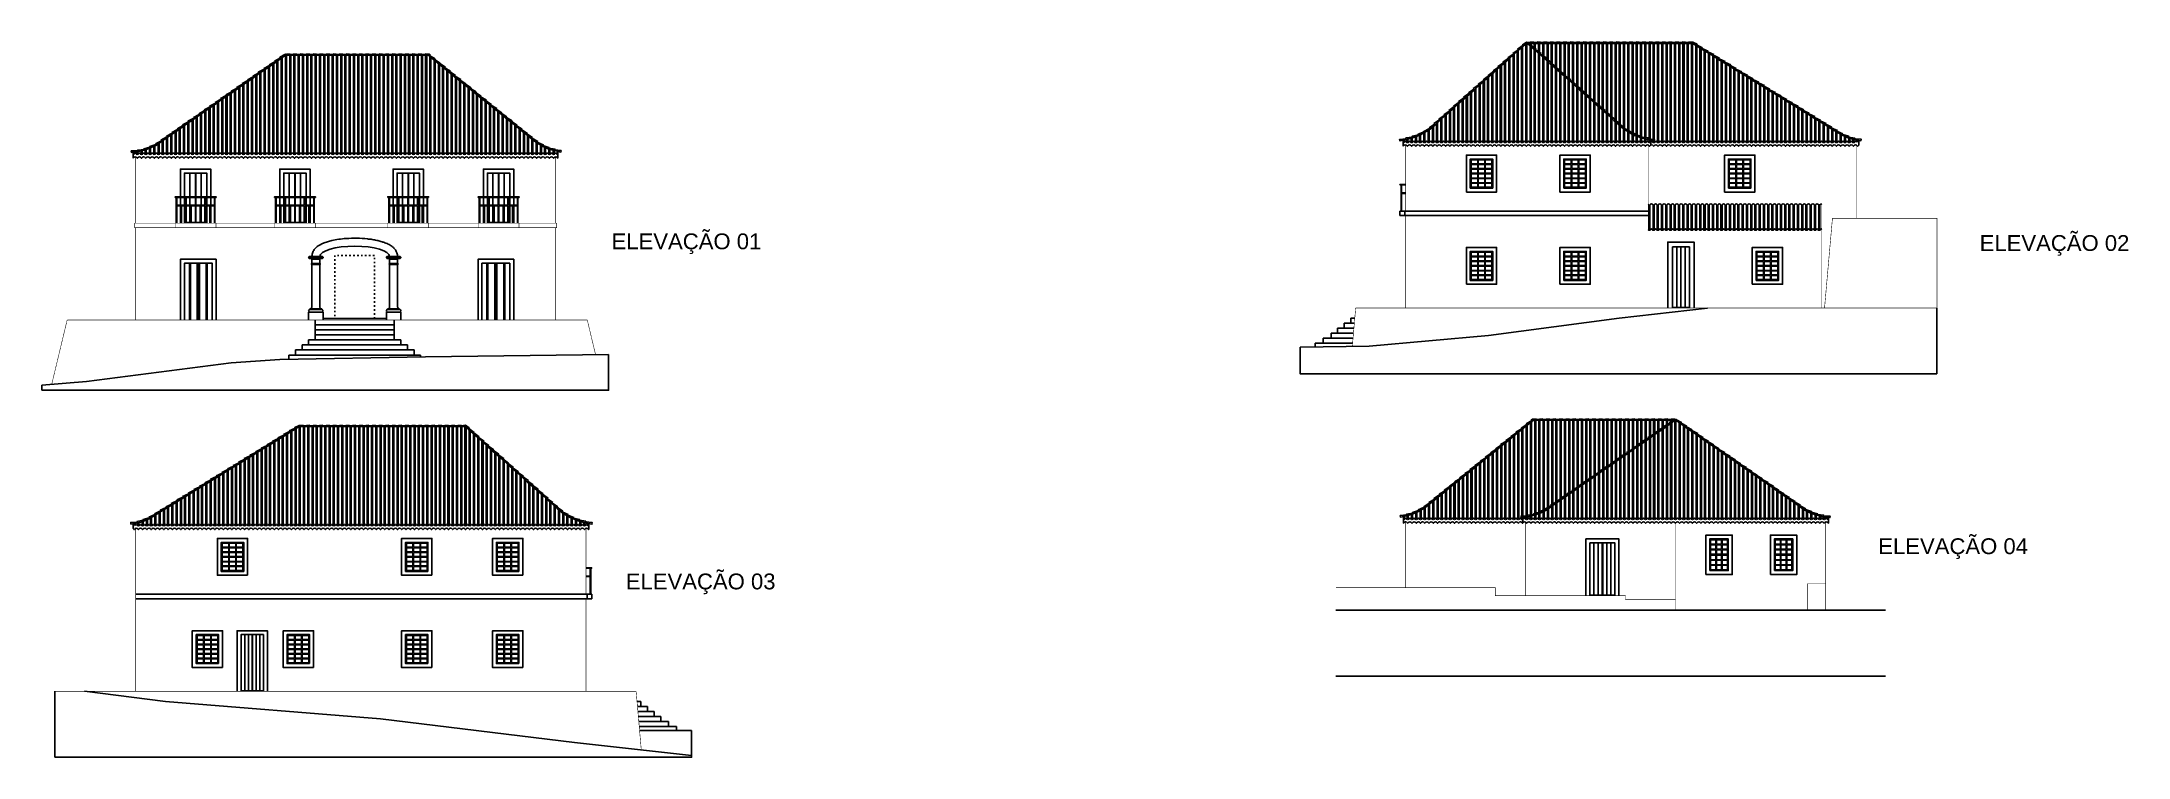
# Model space of a CAD drawing. Extents: x 18300 to 45581, y 436 to 7791.
# Drawn here: x 37661 to 45581, y 4583 to 7297 of the extents above; entities that cross this region are included whole.
import ezdxf

# ---------------------------------------------------------------- set-up
doc = ezdxf.new("R2010")
doc.units = 0
doc.linetypes.add('ACAD_ISO03W100', pattern=[30, 12, -18])
doc.layers.add('PAREDE', color=7, linetype='CONTINUOUS')
doc.layers.add('PAREDE_FINA', color=7, linetype='CONTINUOUS')
doc.styles.add('TEXTO', font='ARIAL.TTF')

msp = doc.modelspace()

# ---------------------------------------------------------------- texts
at = {"layer": 'PAREDE_FINA', "style": 'TEXTO'}
for s, p in [('ELEVAÇÃO 01', (39824.26, 6509.67)), ('ELEVAÇÃO 02', (45016.83, 6503.25)), ('ELEVAÇÃO 04', (44632.05, 5353.3)), ('ELEVAÇÃO 03', (39878.25, 5219.59))]:
    msp.add_text(s, height=60, dxfattribs=at).set_placement(p)

# ---------------------------------------------------------------- linework, layer by layer
at = {"layer": 'PAREDE', "const_width": 2}
for points in [[(42838.61, 6905.39), (42838.61, 6654.67)], [(43758.61, 6905.08), (43758.61, 6583.13)], [(44548.11, 6905.3), (44548.11, 6626.67)], [(38017.98, 6860.25), (38017.98, 6608.5)], [(39611.98, 6860.49), (39611.98, 6608.5)], [(44418.11, 6681.35), (44418.11, 6286.67)], [(38017.98, 6591.5), (38017.98, 6241.5), (38097.98, 6241.5)], [(38167.98, 6591.5), (38167.98, 6608.5)], [(38322.98, 6608.5), (38322.98, 6591.5)], [(38544.98, 6591.5), (38544.98, 6608.5)], [(38699.98, 6608.5), (38699.98, 6591.5)], [(38974.98, 6591.5), (38974.98, 6608.5)], [(39129.98, 6608.5), (39129.98, 6591.5)], [(39317.98, 6591.5), (39317.98, 6608.5)], [(39472.98, 6608.5), (39472.98, 6591.5)], [(39611.98, 6591.5), (39611.98, 6241.5)], [(42838.61, 6637.67), (42838.61, 6286.67)], [(44428.11, 6286.67), (44458.11, 6626.67), (44854.89, 6626.67), (44854.89, 6286.67)], [(42635.75, 6140.66), (42648.61, 6286.67)], [(42648.61, 6286.67), (44854.89, 6286.67)], [(37699.36, 5997.27), (37757.98, 6241.5)], [(37757.98, 6241.5), (38017.98, 6241.5)], [(38097.98, 6241.5), (39731.98, 6241.5), (39763.52, 6110.09)], [(42838.61, 5475.74), (42838.61, 5225.75)], [(43292.61, 5475.17), (43292.61, 5195.75)], [(43862.61, 5470.83), (43862.61, 5140.75)], [(44432.61, 5475.5), (44432.61, 5140.75)], [(38017.98, 5451.44), (38017.98, 4832.81)], [(39727.48, 5451.53), (39727.48, 5200.81)], [(44432.61, 5240.75), (44362.61, 5240.75), (44362.61, 5140.75)], [(39727.48, 5183.81), (39727.48, 4832.81)], [(43862.61, 5180.75), (43672.61, 5180.75), (43672.61, 5195.75), (43178.61, 5195.75), (43178.61, 5225.75), (42573.64, 5225.75)], [(39917.48, 4832.81), (37711.19, 4832.81)], [(39937.05, 4610.57), (39917.48, 4832.81)]]:
    msp.add_lwpolyline(points, dxfattribs=at)
msp.add_lwpolyline([(39615.98, 6608.5), (38013.98, 6608.5), (38013.98, 6591.5), (39615.98, 6591.5)], close=True, dxfattribs=at)
at = {"layer": 'PAREDE_FINA'}
for points in [[(43296.38, 7295.62), (43281.85, 7285.52), (43285.84, 7281.03), (43296.67, 7290.67)], [(43289.26, 7290.67), (43312.61, 7290.67), (43312.61, 7293.67), (43296.38, 7295.62)], [(43294.29, 6916.29), (43294.29, 7288.55)], [(43298.14, 6916.29), (43298.14, 7290.67)], [(43307.95, 7290.67), (43315.36, 7285.52), (43311.37, 7281.03), (43300.54, 7290.67)], [(43310.42, 7288.96), (43310.42, 7290.67)], [(43312.61, 7296.67), (43312.61, 7290.67), (43337.61, 7290.67), (43337.61, 7293.67), (43312.61, 7296.67)], [(43314.27, 7286.28), (43314.27, 7290.67)], [(43326.54, 7274.11), (43326.54, 7290.67)], [(43330.39, 7271.43), (43330.39, 7290.67)], [(43337.61, 7296.67), (43337.61, 7290.67), (43362.61, 7290.67), (43362.61, 7293.67), (43337.61, 7296.67)], [(43643.11, 7290.67), (43337.61, 7290.67)], [(43342.67, 7259.27), (43342.67, 7290.67)], [(43346.52, 7256.59), (43346.52, 7290.67)], [(43358.79, 7244.43), (43358.79, 7290.67)], [(43362.61, 7296.67), (43362.61, 7290.67), (43387.61, 7290.67), (43387.61, 7293.67), (43362.61, 7296.67)], [(43362.64, 7241.75), (43362.64, 7290.67)], [(43374.91, 7229.58), (43374.91, 7290.67)], [(43378.77, 7226.9), (43378.77, 7290.67)], [(43387.61, 7296.67), (43387.61, 7290.67), (43412.61, 7290.67), (43412.61, 7293.67), (43387.61, 7296.67)], [(43391.04, 7214.74), (43391.04, 7290.67)], [(43394.89, 7212.06), (43394.89, 7290.67)], [(43407.16, 7203.52), (43407.16, 7290.67)], [(43411.01, 7197.22), (43411.01, 7290.67)], [(43412.61, 7296.67), (43412.61, 7290.67), (43437.61, 7290.67), (43437.61, 7293.67), (43412.61, 7296.67)], [(43423.29, 7188.68), (43423.29, 7290.67)], [(43427.14, 7182.37), (43427.14, 7290.67)], [(43437.61, 7296.67), (43437.61, 7290.67), (43462.61, 7290.67), (43462.61, 7293.67), (43437.61, 7296.67)], [(43439.41, 7173.84), (43439.41, 7290.67)], [(43443.26, 7171.16), (43443.26, 7290.67)], [(43455.54, 7158.99), (43455.54, 7290.67)], [(43459.39, 7156.32), (43459.39, 7290.67)], [(43462.61, 7296.67), (43462.61, 7290.67), (43487.61, 7290.67), (43487.61, 7293.67), (43462.61, 7296.67)], [(43471.66, 7144.15), (43471.66, 7290.67)], [(43475.51, 7141.47), (43475.51, 7290.67)], [(43487.61, 7296.67), (43487.61, 7290.67), (43512.61, 7290.67), (43512.61, 7293.67), (43487.61, 7296.67)], [(43487.79, 7129.31), (43487.79, 7290.67)], [(43491.64, 7126.63), (43491.64, 7290.67)], [(43503.91, 7114.46), (43503.91, 7290.67)], [(43507.76, 7111.79), (43507.76, 7290.67)], [(43512.61, 7296.67), (43512.61, 7290.67), (43537.61, 7290.67), (43537.61, 7293.67), (43512.61, 7296.67)], [(43520.04, 7103.25), (43520.04, 7290.67)], [(43523.89, 7096.94), (43523.89, 7290.67)], [(43536.16, 7088.41), (43536.16, 7290.67)], [(43537.61, 7296.67), (43537.61, 7290.67), (43562.61, 7290.67), (43562.61, 7293.67), (43537.61, 7296.67)], [(43540.01, 7082.1), (43540.01, 7290.67)], [(43552.28, 7073.56), (43552.28, 7290.67)], [(43556.14, 7070.88), (43556.14, 7290.67)], [(43562.61, 7296.67), (43562.61, 7290.67), (43587.61, 7290.67), (43587.61, 7293.67), (43562.61, 7296.67)], [(43568.41, 7058.72), (43568.41, 7290.67)], [(43572.26, 7056.04), (43572.26, 7290.67)], [(43584.53, 7043.88), (43584.53, 7290.67)], [(43587.61, 7296.67), (43587.61, 7290.67), (43612.61, 7290.67), (43612.61, 7293.67), (43587.61, 7296.67)], [(43588.38, 7041.2), (43588.38, 7290.67)], [(43600.66, 7029.03), (43600.66, 7290.67)], [(43604.51, 7026.35), (43604.51, 7290.67)], [(43612.61, 7296.67), (43612.61, 7290.67), (43637.61, 7290.67), (43637.61, 7293.67), (43612.61, 7296.67)], [(43616.78, 7014.19), (43616.78, 7290.67)], [(43620.63, 7011.51), (43620.63, 7290.67)], [(43632.91, 6999.35), (43632.91, 7290.67)], [(43636.76, 6996.67), (43636.76, 7290.67)], [(43637.61, 7296.67), (43637.61, 7290.67), (43662.61, 7290.67), (43662.61, 7293.67), (43637.61, 7296.67)], [(43643.11, 7290.67), (43936.84, 7290.67)], [(43649.03, 6988.13), (43649.03, 7290.67)], [(43652.88, 6981.82), (43652.88, 7290.67)], [(43662.61, 7296.67), (43662.61, 7290.67), (43687.61, 7290.67), (43687.61, 7293.67), (43662.61, 7296.67)], [(43665.16, 6973.29), (43665.16, 7290.67)], [(43669.01, 6970.61), (43669.01, 7290.67)], [(43681.28, 6961.34), (43681.28, 7290.67)], [(43685.13, 6959.48), (43685.13, 7290.67)], [(43687.61, 7296.67), (43687.61, 7290.67), (43712.61, 7290.67), (43712.61, 7293.67), (43687.61, 7296.67)], [(43697.41, 6951.18), (43697.41, 7290.67)], [(43701.26, 6949.7), (43701.26, 7290.67)], [(43712.61, 7296.67), (43712.61, 7290.67), (43737.61, 7290.67), (43737.61, 7293.67), (43712.61, 7296.67)], [(43713.53, 6942.81), (43713.53, 7290.67)], [(43717.38, 6941.95), (43717.38, 7290.67)], [(43729.65, 6939.2), (43729.65, 7290.67)], [(43733.51, 6938.34), (43733.51, 7290.67)], [(43737.61, 7296.67), (43737.61, 7290.67), (43762.61, 7290.67), (43762.61, 7293.67), (43737.61, 7296.67)], [(43745.78, 6933.62), (43745.78, 7290.67)], [(43749.63, 6933.08), (43749.63, 7290.67)], [(43761.9, 6928.57), (43761.9, 7290.67)], [(43762.61, 7296.67), (43762.61, 7290.67), (43787.61, 7290.67), (43787.61, 7293.67), (43762.61, 7296.67)], [(43765.75, 6928.18), (43765.75, 7290.67)], [(43778.03, 6926.93), (43778.03, 7290.67)], [(43781.88, 6926.54), (43781.88, 7290.67)], [(43787.61, 7296.67), (43787.61, 7290.67), (43812.61, 7290.67), (43812.61, 7293.67), (43787.61, 7296.67)], [(43794.15, 6916.29), (43794.15, 7290.67)], [(43798, 6916.29), (43798, 7290.67)], [(43810.28, 6916.29), (43810.28, 7290.67)], [(43812.61, 7296.67), (43812.61, 7290.67), (43837.61, 7290.67), (43837.61, 7293.67), (43812.61, 7296.67)], [(43814.13, 6916.29), (43814.13, 7290.67)], [(43826.4, 6916.29), (43826.4, 7290.67)], [(43830.25, 6916.29), (43830.25, 7290.67)], [(43837.61, 7296.67), (43837.61, 7290.67), (43862.61, 7290.67), (43862.61, 7293.67), (43837.61, 7296.67)], [(43842.53, 6916.29), (43842.53, 7290.67)], [(43846.38, 6916.29), (43846.38, 7290.67)], [(43858.65, 6916.29), (43858.65, 7290.67)], [(43862.5, 6916.29), (43862.5, 7290.67)], [(43862.61, 7296.67), (43862.61, 7290.67), (43887.61, 7290.67), (43887.61, 7293.67), (43862.61, 7296.67)], [(43874.77, 6916.29), (43874.77, 7290.67)], [(43878.63, 6916.29), (43878.63, 7290.67)], [(43887.61, 7296.67), (43887.61, 7290.67), (43912.61, 7290.67), (43912.61, 7293.67), (43887.61, 7296.67)], [(43890.9, 6916.29), (43890.9, 7290.67)], [(43894.75, 6916.29), (43894.75, 7290.67)], [(43907.02, 6916.29), (43907.02, 7290.67)], [(43910.87, 6916.29), (43910.87, 7290.67)], [(43912.61, 7296.67), (43912.61, 7290.67), (43926.59, 7290.67)], [(43927.75, 7294.85), (43912.61, 7296.67)], [(43923.15, 6916.29), (43923.15, 7290.67)], [(43927, 6916.29), (43927, 7290.67)], [(43927.75, 7294.85), (43944.15, 7287.3), (43941.01, 7282.19), (43927.21, 7290.67)], [(38538.16, 6871.15), (38538.16, 7211.5)], [(38542.01, 6871.15), (38542.01, 7214.18)], [(38554.28, 6871.15), (38554.28, 7222.71)], [(38558.14, 6871.15), (38558.14, 7225.39)], [(38586.81, 7249.13), (38565.5, 7237.81), (38568.93, 7232.89), (38587.08, 7245.5)], [(38570.41, 6871.15), (38570.41, 7233.92)], [(38574.26, 6871.15), (38574.26, 7236.59)], [(38579.99, 7245.5), (38591.98, 7245.5), (38591.98, 7248.5), (38586.81, 7249.13)], [(38822.48, 7245.5), (38579.99, 7245.5)], [(38586.53, 6871.15), (38586.53, 7245.5)], [(38590.38, 6871.15), (38590.38, 7245.5)], [(38591.98, 7251.5), (38591.98, 7245.5), (38616.98, 7245.5), (38616.98, 7248.5), (38591.98, 7251.5)], [(38602.66, 6871.15), (38602.66, 7245.5)], [(38606.51, 6871.15), (38606.51, 7245.5)], [(38616.98, 7251.5), (38616.98, 7245.5), (38641.98, 7245.5), (38641.98, 7248.5), (38616.98, 7251.5)], [(38618.78, 6871.15), (38618.78, 7245.5)], [(38622.63, 6871.15), (38622.63, 7245.5)], [(38634.91, 6871.15), (38634.91, 7245.5)], [(38638.76, 6871.15), (38638.76, 7245.5)], [(38641.98, 7251.5), (38641.98, 7245.5), (38666.98, 7245.5), (38666.98, 7248.5), (38641.98, 7251.5)], [(38651.03, 6871.15), (38651.03, 7245.5)], [(38654.88, 6871.15), (38654.88, 7245.5)], [(38666.98, 7251.5), (38666.98, 7245.5), (38691.98, 7245.5), (38691.98, 7248.5), (38666.98, 7251.5)], [(38667.16, 6871.15), (38667.16, 7245.5)], [(38671.01, 6871.15), (38671.01, 7245.5)], [(38683.28, 6871.15), (38683.28, 7245.5)], [(38687.13, 6871.15), (38687.13, 7245.5)], [(38691.98, 7251.5), (38691.98, 7245.5), (38716.98, 7245.5), (38716.98, 7248.5), (38691.98, 7251.5)], [(38699.41, 6871.15), (38699.41, 7245.5)], [(38703.26, 6871.15), (38703.26, 7245.5)], [(38715.53, 6871.15), (38715.53, 7245.5)], [(38716.98, 7251.5), (38716.98, 7245.5), (38741.98, 7245.5), (38741.98, 7248.5), (38716.98, 7251.5)], [(38719.38, 6871.15), (38719.38, 7245.5)], [(38731.65, 6871.15), (38731.65, 7245.5)], [(38735.51, 6871.15), (38735.51, 7245.5)], [(38741.98, 7251.5), (38741.98, 7245.5), (38766.98, 7245.5), (38766.98, 7248.5), (38741.98, 7251.5)], [(38747.78, 6871.15), (38747.78, 7245.5)], [(38751.63, 6871.15), (38751.63, 7245.5)], [(38763.9, 6871.15), (38763.9, 7245.5)], [(38766.98, 7251.5), (38766.98, 7245.5), (38791.98, 7245.5), (38791.98, 7248.5), (38766.98, 7251.5)], [(38767.75, 6871.15), (38767.75, 7245.5)], [(38780.03, 6871.15), (38780.03, 7245.5)], [(38783.88, 6871.15), (38783.88, 7245.5)], [(38791.98, 7251.5), (38791.98, 7245.5), (38816.98, 7245.5), (38816.98, 7248.5), (38791.98, 7251.5)], [(38796.15, 6871.15), (38796.15, 7245.5)], [(38800, 6871.15), (38800, 7245.5)], [(38812.28, 6871.15), (38812.28, 7245.5)], [(38816.13, 6871.15), (38816.13, 7245.5)], [(38816.98, 7251.5), (38816.98, 7245.5), (38841.98, 7245.5), (38841.98, 7248.5), (38816.98, 7251.5)], [(38822.48, 7245.5), (39127.97, 7245.5)], [(38828.4, 6871.15), (38828.4, 7245.5)], [(38832.25, 6871.15), (38832.25, 7245.5)], [(38841.98, 7251.5), (38841.98, 7245.5), (38866.98, 7245.5), (38866.98, 7248.5), (38841.98, 7251.5)], [(38844.53, 6871.15), (38844.53, 7245.5)], [(38848.38, 6871.15), (38848.38, 7245.5)], [(38860.65, 6871.15), (38860.65, 7245.5)], [(38864.5, 6871.15), (38864.5, 7245.5)], [(38866.98, 7251.5), (38866.98, 7245.5), (38891.98, 7245.5), (38891.98, 7248.5), (38866.98, 7251.5)], [(38876.78, 6871.15), (38876.78, 7245.5)], [(38880.63, 6871.15), (38880.63, 7245.5)], [(38891.98, 7251.5), (38891.98, 7245.5), (38916.98, 7245.5), (38916.98, 7248.5), (38891.98, 7251.5)], [(38892.9, 6871.15), (38892.9, 7245.5)], [(38896.75, 6871.15), (38896.75, 7245.5)], [(38909.02, 6871.15), (38909.02, 7245.5)], [(38912.87, 6871.15), (38912.87, 7245.5)], [(38916.98, 7251.5), (38916.98, 7245.5), (38941.98, 7245.5), (38941.98, 7248.5), (38916.98, 7251.5)], [(38925.15, 6871.15), (38925.15, 7245.5)], [(38929, 6871.15), (38929, 7245.5)], [(38941.27, 6871.15), (38941.27, 7245.5)], [(38941.98, 7251.5), (38941.98, 7245.5), (38966.98, 7245.5), (38966.98, 7248.5), (38941.98, 7251.5)], [(38945.12, 6871.15), (38945.12, 7245.5)], [(38957.4, 6871.15), (38957.4, 7245.5)], [(38961.25, 6871.15), (38961.25, 7245.5)], [(38966.98, 7251.5), (38966.98, 7245.5), (38991.98, 7245.5), (38991.98, 7248.5), (38966.98, 7251.5)], [(38973.52, 6871.15), (38973.52, 7245.5)], [(38977.37, 6871.15), (38977.37, 7245.5)], [(38989.65, 6871.15), (38989.65, 7245.5)], [(38991.98, 7251.5), (38991.98, 7245.5), (39016.98, 7245.5), (39016.98, 7248.5), (38991.98, 7251.5)], [(38993.5, 6871.15), (38993.5, 7245.5)], [(39005.77, 6871.15), (39005.77, 7245.5)], [(39009.62, 6871.15), (39009.62, 7245.5)], [(39016.98, 7251.5), (39016.98, 7245.5), (39041.98, 7245.5), (39041.98, 7248.5), (39016.98, 7251.5)], [(39021.9, 6871.15), (39021.9, 7245.5)], [(39025.75, 6871.15), (39025.75, 7245.5)], [(39038.02, 6871.15), (39038.02, 7245.5)], [(39041.87, 6871.15), (39041.87, 7245.5)], [(39041.98, 7251.5), (39041.98, 7245.5), (39066.98, 7245.5), (39066.98, 7248.5), (39041.98, 7251.5)], [(39054.14, 6871.15), (39054.14, 7245.5)], [(39058, 6871.15), (39058, 7245.5)], [(39066.98, 7251.5), (39066.98, 7245.5), (39091.98, 7245.5), (39091.98, 7248.5), (39066.98, 7251.5)], [(39070.27, 6871.15), (39070.27, 7245.5)], [(39074.12, 6871.15), (39074.12, 7245.5)], [(39086.39, 6871.15), (39086.39, 7245.5)], [(39090.24, 6871.15), (39090.24, 7245.5)], [(39091.98, 7251.5), (39091.98, 7245.5), (39116.98, 7245.5), (39116.98, 7248.5), (39091.98, 7251.5)], [(39102.52, 6871.15), (39102.52, 7245.5)], [(39106.37, 6871.15), (39106.37, 7245.5)], [(39116.98, 7251.5), (39116.98, 7245.5), (39127.97, 7245.5)], [(39131.38, 7249.78), (39116.98, 7251.5)], [(39118.64, 6871.15), (39118.64, 7245.5)], [(39122.49, 6871.15), (39122.49, 7245.5)], [(39131.38, 7249.78), (39135.17, 7247.4), (39131.41, 7242.73), (39127.97, 7245.5)], [(39134.77, 6871.15), (39134.77, 7240.02)], [(39138.62, 6871.15), (39138.62, 7236.92)], [(39150.89, 6871.15), (39150.89, 7227.07)], [(39154.74, 6871.15), (39154.74, 7223.91)], [(39167.02, 6871.15), (39167.02, 7214.02)], [(39170.87, 6871.15), (39170.87, 7210.91)], [(43213.67, 6916.29), (43213.67, 7216.82)], [(43217.52, 6916.29), (43217.52, 7220.24)], [(43229.79, 6916.29), (43229.79, 7231.16)], [(43233.65, 6916.29), (43233.65, 7234.59)], [(43245.92, 6916.29), (43245.92, 7245.51)], [(43249.77, 6916.29), (43249.77, 7248.94)], [(43262.04, 6916.29), (43262.04, 7259.86)], [(43265.89, 6916.29), (43265.89, 7263.29)], [(43278.17, 6916.29), (43278.17, 7274.21)], [(43282.02, 6916.29), (43282.02, 7277.63)], [(43310.42, 6916.29), (43310.42, 7281.88)], [(43314.27, 7282.65), (43314.27, 7284.29)], [(43314.27, 6916.29), (43314.27, 7278.46)], [(43326.54, 6916.29), (43326.54, 7267.54)], [(43330.39, 6916.29), (43330.39, 7264.11)], [(43342.67, 6916.29), (43342.67, 7253.19)], [(43346.52, 6916.29), (43346.52, 7249.76)], [(43358.79, 6916.29), (43358.79, 7238.84)], [(43362.64, 6916.29), (43362.64, 7235.42)], [(43374.91, 6916.29), (43374.91, 7224.49)], [(43378.77, 6916.29), (43378.77, 7221.07)], [(43391.04, 6916.29), (43391.04, 7210.15)], [(43939.27, 6916.29), (43939.27, 7283.26)], [(43943.12, 6916.29), (43943.12, 7280.89)], [(43955.4, 6916.29), (43955.4, 7273.36)], [(43959.25, 6916.29), (43959.25, 7270.99)], [(43971.52, 6916.29), (43971.52, 7263.45)], [(43975.37, 6916.29), (43975.37, 7261.09)], [(43987.65, 6916.29), (43987.65, 7253.55)], [(43991.5, 6916.29), (43991.5, 7251.19)], [(44003.77, 6916.29), (44003.77, 7243.65)], [(44007.62, 6916.29), (44007.62, 7241.28)], [(44019.9, 6916.29), (44019.9, 7233.74)], [(44023.75, 6916.29), (44023.75, 7231.38)], [(44036.02, 6916.29), (44036.02, 7223.84)], [(44039.87, 6916.29), (44039.87, 7221.48)], [(44052.14, 6916.29), (44052.14, 7213.94)], [(44056, 6916.29), (44056, 7211.57)], [(38425.29, 6871.15), (38425.29, 7133.05)], [(38429.14, 6871.15), (38429.14, 7135.73)], [(38441.41, 6871.15), (38441.41, 7144.26)], [(38445.26, 6871.15), (38445.26, 7146.94)], [(38457.54, 6871.15), (38457.54, 7155.47)], [(38461.39, 6871.15), (38461.39, 7158.14)], [(38473.66, 6871.15), (38473.66, 7166.67)], [(38477.51, 6871.15), (38477.51, 7169.35)], [(38489.79, 6871.15), (38489.79, 7177.88)], [(38493.64, 6871.15), (38493.64, 7180.56)], [(38505.91, 6871.15), (38505.91, 7189.09)], [(38509.76, 6871.15), (38509.76, 7191.76)], [(38522.04, 6871.15), (38522.04, 7200.29)], [(38525.89, 6871.15), (38525.89, 7202.97)], [(39183.14, 6871.15), (39183.14, 7201.01)], [(39186.99, 6871.15), (39186.99, 7197.91)], [(39199.27, 6871.15), (39199.27, 7188.01)], [(39203.12, 6871.15), (39203.12, 7184.9)], [(39215.39, 6871.15), (39215.39, 7175.01)], [(39219.24, 6871.15), (39219.24, 7171.9)], [(39231.51, 6871.15), (39231.51, 7162)], [(39235.37, 6871.15), (39235.37, 7158.9)], [(39247.64, 6871.15), (39247.64, 7149)], [(39251.49, 6871.15), (39251.49, 7145.89)], [(39263.76, 6871.15), (39263.76, 7136)], [(39267.61, 6871.15), (39267.61, 7132.89)], [(43116.92, 6916.29), (43116.92, 7130.73)], [(43120.77, 6916.29), (43120.77, 7134.16)], [(43133.05, 6916.29), (43133.05, 7145.08)], [(43136.9, 6916.29), (43136.9, 7148.51)], [(43149.17, 6916.29), (43149.17, 7159.43)], [(43153.02, 6916.29), (43153.02, 7162.85)], [(43165.3, 6916.29), (43165.3, 7173.77)], [(43169.15, 6916.29), (43169.15, 7177.2)], [(43181.42, 6916.29), (43181.42, 7188.12)], [(43185.27, 6916.29), (43185.27, 7191.55)], [(43197.55, 6916.29), (43197.55, 7202.47)], [(43201.4, 6916.29), (43201.4, 7205.9)], [(43394.89, 6916.29), (43394.89, 7206.72)], [(43407.16, 7199.9), (43407.16, 7200.65)], [(43407.16, 6916.29), (43407.16, 7195.8)], [(43411.01, 6916.29), (43411.01, 7192.37)], [(43423.29, 6916.29), (43423.29, 7181.45)], [(43427.14, 6916.29), (43427.14, 7178.03)], [(43439.41, 6916.29), (43439.41, 7167.1)], [(43443.26, 6916.29), (43443.26, 7163.68)], [(43455.54, 6916.29), (43455.54, 7152.76)], [(43459.39, 6916.29), (43459.39, 7149.33)], [(43471.66, 6916.29), (43471.66, 7138.41)], [(43475.51, 6916.29), (43475.51, 7134.98)], [(44068.27, 6916.29), (44068.27, 7204.04)], [(44072.12, 6916.29), (44072.12, 7201.67)], [(44084.39, 6916.29), (44084.39, 7194.13)], [(44088.24, 6916.29), (44088.24, 7191.77)], [(44100.52, 6916.29), (44100.52, 7184.23)], [(44104.37, 6916.29), (44104.37, 7181.87)], [(44116.64, 6916.29), (44116.64, 7174.33)], [(44120.49, 6916.29), (44120.49, 7171.96)], [(44132.77, 6916.29), (44132.77, 7164.43)], [(44136.62, 6916.29), (44136.62, 7162.06)], [(44148.89, 6916.29), (44148.89, 7154.52)], [(44152.74, 6916.29), (44152.74, 7152.16)], [(44165.02, 6916.29), (44165.02, 7144.62)], [(44168.87, 6916.29), (44168.87, 7142.26)], [(44181.14, 6916.29), (44181.14, 7134.72)], [(44184.99, 6916.29), (44184.99, 7132.35)], [(38312.42, 6871.15), (38312.42, 7054.61)], [(38316.27, 6871.15), (38316.27, 7057.28)], [(38328.54, 6871.15), (38328.54, 7065.81)], [(38332.39, 6871.15), (38332.39, 7068.49)], [(38344.67, 6871.15), (38344.67, 7077.02)], [(38348.52, 6871.15), (38348.52, 7079.7)], [(38360.79, 6871.15), (38360.79, 7088.23)], [(38364.64, 6871.15), (38364.64, 7090.9)], [(38376.92, 6871.15), (38376.92, 7099.43)], [(38380.77, 6871.15), (38380.77, 7102.11)], [(38393.04, 6871.15), (38393.04, 7110.64)], [(38396.89, 6871.15), (38396.89, 7113.32)], [(38409.16, 6871.15), (38409.16, 7121.85)], [(38413.01, 6871.15), (38413.01, 7124.52)], [(39279.89, 6871.15), (39279.89, 7122.99)], [(39283.74, 6871.15), (39283.74, 7119.89)], [(39296.01, 6871.15), (39296.01, 7109.99)], [(39299.86, 6871.15), (39299.86, 7106.88)], [(39312.14, 6871.15), (39312.14, 7096.99)], [(39315.99, 6871.15), (39315.99, 7093.88)], [(39328.26, 6871.15), (39328.26, 7083.98)], [(39332.11, 6871.15), (39332.11, 7080.88)], [(39344.39, 6871.15), (39344.39, 7070.98)], [(39348.24, 6871.15), (39348.24, 7067.87)], [(39360.51, 6871.15), (39360.51, 7057.97)], [(39364.36, 6871.15), (39364.36, 7054.87)], [(43036.3, 6916.29), (43036.3, 7058.99)], [(43040.15, 6916.29), (43040.15, 7062.42)], [(43052.42, 6916.29), (43052.42, 7073.34)], [(43056.28, 6916.29), (43056.28, 7076.77)], [(43068.55, 6916.29), (43068.55, 7087.69)], [(43072.4, 6916.29), (43072.4, 7091.12)], [(43084.67, 6916.29), (43084.67, 7102.04)], [(43088.52, 6916.29), (43088.52, 7105.46)], [(43100.8, 6916.29), (43100.8, 7116.38)], [(43104.65, 6916.29), (43104.65, 7119.81)], [(43487.79, 6916.29), (43487.79, 7124.06)], [(43491.64, 6916.29), (43491.64, 7120.64)], [(43503.91, 6916.29), (43503.91, 7109.71)], [(43507.76, 6916.29), (43507.76, 7106.29)], [(43520.04, 7099.62), (43520.04, 7101.84)], [(43520.04, 6916.29), (43520.04, 7095.37)], [(43523.89, 6916.29), (43523.89, 7091.94)], [(43536.16, 6916.29), (43536.16, 7081.02)], [(43540.01, 6916.29), (43540.01, 7077.59)], [(43552.28, 6916.29), (43552.28, 7066.67)], [(43556.14, 6916.29), (43556.14, 7063.25)], [(43568.41, 6916.29), (43568.41, 7052.32)], [(43572.26, 6916.29), (43572.26, 7048.9)], [(44197.27, 6916.29), (44197.27, 7124.82)], [(44201.12, 6916.29), (44201.12, 7122.45)], [(44213.39, 6916.29), (44213.39, 7114.91)], [(44217.24, 6916.29), (44217.24, 7112.55)], [(44229.51, 6916.29), (44229.51, 7105.01)], [(44233.37, 6916.29), (44233.37, 7102.65)], [(44245.64, 6916.29), (44245.64, 7095.11)], [(44249.49, 6916.29), (44249.49, 7092.74)], [(44261.76, 6916.29), (44261.76, 7085.21)], [(44265.61, 6916.29), (44265.61, 7082.84)], [(44277.89, 6916.29), (44277.89, 7075.3)], [(44281.74, 6916.29), (44281.74, 7072.94)], [(44294.01, 6916.29), (44294.01, 7065.4)], [(44297.86, 6916.29), (44297.86, 7063.04)], [(44310.14, 6916.29), (44310.14, 7055.5)], [(44313.99, 6916.29), (44313.99, 7053.13)], [(38199.55, 6871.15), (38199.55, 6976.16)], [(38203.4, 6871.15), (38203.4, 6978.83)], [(38215.67, 6871.15), (38215.67, 6987.36)], [(38219.52, 6871.15), (38219.52, 6990.94)], [(38231.79, 6871.15), (38231.79, 6998.57)], [(38235.65, 6871.15), (38235.65, 7001.25)], [(38247.92, 6871.15), (38247.92, 7009.78)], [(38251.77, 6871.15), (38251.77, 7012.45)], [(38264.04, 6871.15), (38264.04, 7020.98)], [(38267.89, 6871.15), (38267.89, 7023.66)], [(38280.17, 6871.15), (38280.17, 7032.19)], [(38284.02, 6871.15), (38284.02, 7034.87)], [(38296.29, 6871.15), (38296.29, 7043.4)], [(38300.14, 6871.15), (38300.14, 7046.07)], [(39376.63, 6871.15), (39376.63, 7044.97)], [(39380.49, 6871.15), (39380.49, 7041.87)], [(39392.76, 6871.15), (39392.76, 7031.97)], [(39396.61, 6871.15), (39396.61, 7028.86)], [(39408.88, 6871.15), (39408.88, 7018.96)], [(39412.73, 6871.15), (39412.73, 7015.86)], [(39425.01, 6871.15), (39425.01, 7005.96)], [(39428.86, 6871.15), (39428.86, 7002.86)], [(39441.13, 6871.15), (39441.13, 6992.96)], [(39444.98, 6871.15), (39444.98, 6989.85)], [(39457.26, 6871.15), (39457.26, 6979.95)], [(39461.11, 6871.15), (39461.11, 6976.85)], [(42939.55, 6916.29), (42939.55, 6972.91)], [(42943.4, 6916.29), (42943.4, 6976.34)], [(42955.68, 6916.29), (42955.68, 6987.26)], [(42959.53, 6916.29), (42959.53, 6990.68)], [(42971.8, 6916.29), (42971.8, 7001.6)], [(42975.65, 6916.29), (42975.65, 7005.03)], [(42987.93, 6916.29), (42987.93, 7015.95)], [(42991.78, 6916.29), (42991.78, 7019.38)], [(43004.05, 6916.29), (43004.05, 7030.3)], [(43007.9, 6916.29), (43007.9, 7033.73)], [(43020.18, 6916.29), (43020.18, 7044.65)], [(43024.03, 6916.29), (43024.03, 7048.07)], [(43584.53, 6916.29), (43584.53, 7037.98)], [(43588.38, 6916.29), (43588.38, 7034.55)], [(43600.66, 6916.29), (43600.66, 7023.63)], [(43604.51, 6916.29), (43604.51, 7020.2)], [(43616.78, 6916.29), (43616.78, 7009.28)], [(43620.63, 6916.29), (43620.63, 7005.86)], [(43632.91, 6916.29), (43632.91, 6994.93)], [(43636.76, 6916.29), (43636.76, 6991.51)], [(43649.03, 6916.29), (43649.03, 6980.59)], [(43652.88, 6916.29), (43652.88, 6977.16)], [(44326.26, 6916.29), (44326.26, 7045.6)], [(44330.11, 6916.29), (44330.11, 7043.23)], [(44342.39, 6916.29), (44342.39, 7035.69)], [(44346.24, 6916.29), (44346.24, 7033.33)], [(44358.51, 6916.29), (44358.51, 7025.79)], [(44362.36, 6916.29), (44362.36, 7023.43)], [(44374.63, 6916.29), (44374.63, 7015.89)], [(44378.49, 6916.29), (44378.49, 7013.52)], [(44390.76, 6916.29), (44390.76, 7005.99)], [(44394.61, 6916.29), (44394.61, 7003.62)], [(44406.88, 6916.29), (44406.88, 6996.08)], [(44410.73, 6916.29), (44410.73, 6993.72)], [(44423.01, 6916.29), (44423.01, 6986.18)], [(44426.86, 6916.29), (44426.86, 6983.82)], [(44439.13, 6916.29), (44439.13, 6976.28)], [(44442.98, 6916.29), (44442.98, 6973.91)], [(38072.97, 6896.67), (38049.11, 6890.66), (38051.26, 6885.06), (38074.6, 6894.01), (38074.59, 6894.03)], [(38070.55, 6871.15), (38070.55, 6892.46)], [(38094.99, 6907.28), (38071.7, 6899.3), (38074.31, 6893.89), (38096.82, 6904.76)], [(38074.4, 6871.15), (38074.4, 6893.94)], [(38086.67, 6871.15), (38086.67, 6899.86)], [(38090.52, 6871.15), (38090.52, 6901.72)], [(38102.8, 6871.15), (38102.8, 6908.92)], [(38106.65, 6871.15), (38106.65, 6911.59)], [(38118.92, 6871.15), (38118.92, 6920.12)], [(38122.77, 6871.15), (38122.77, 6922.8)], [(38135.05, 6871.15), (38135.05, 6931.33)], [(38138.9, 6871.15), (38138.9, 6934.01)], [(38151.17, 6871.15), (38151.17, 6942.54)], [(38155.02, 6871.15), (38155.02, 6945.21)], [(38167.3, 6871.15), (38167.3, 6953.74)], [(38171.15, 6871.15), (38171.15, 6956.42)], [(38183.42, 6871.15), (38183.42, 6964.95)], [(38187.27, 6871.15), (38187.27, 6967.63)], [(39473.38, 6871.15), (39473.38, 6966.95)], [(39477.23, 6871.15), (39477.23, 6963.84)], [(39489.51, 6871.15), (39489.51, 6953.95)], [(39493.36, 6871.15), (39493.36, 6950.84)], [(39505.63, 6871.15), (39505.63, 6940.94)], [(39509.48, 6871.15), (39509.48, 6937.84)], [(39521.76, 6871.15), (39521.76, 6927.94)], [(39525.61, 6871.15), (39525.61, 6924.83)], [(39537.88, 6871.15), (39537.88, 6914.94)], [(39542.03, 6915.59), (39564.69, 6905.97), (39561.7, 6900.76), (39540.02, 6913.21)], [(39541.73, 6871.15), (39541.73, 6912.23)], [(39554, 6871.15), (39554, 6905.18)], [(39557.86, 6871.15), (39557.86, 6902.97)], [(39563.24, 6903.44), (39586.61, 6895.74), (39584.07, 6890.31), (39561.42, 6900.9), (39561.43, 6900.92)], [(39570.13, 6871.15), (39570.13, 6896.83)], [(39573.98, 6871.15), (39573.98, 6895.03)], [(39585.57, 6893.51), (39609.57, 6889.34), (39607.85, 6883.6), (39584.24, 6890.67)], [(39586.25, 6871.15), (39586.25, 6890.07)], [(42839.4, 6928.99), (42814.9, 6926.49), (42816.22, 6920.64), (42840.61, 6926.12)], [(42828.61, 6900.64), (42828.61, 6923.42)], [(42830.53, 6916.29), (42830.53, 6923.85)], [(42842.81, 6916.29), (42842.81, 6926.69)], [(42846.66, 6916.29), (42846.66, 6927.7)], [(42858.93, 6916.29), (42858.93, 6930.94)], [(42886.5, 6943.44), (42862.72, 6938.12), (42864.72, 6932.46), (42887.96, 6940.67)], [(42862.78, 6916.29), (42862.78, 6931.95)], [(42875.05, 6916.29), (42875.05, 6936.11)], [(42878.91, 6916.29), (42878.91, 6937.47)], [(42908.32, 6954.44), (42885.34, 6945.62), (42888.15, 6940.32), (42910.25, 6951.99), (42910.24, 6952.01)], [(42891.18, 6916.29), (42891.18, 6941.92)], [(42895.03, 6916.29), (42895.03, 6943.95)], [(42928.91, 6967.61), (42906.74, 6956.9), (42909.98, 6951.85), (42931.03, 6965.33)], [(42907.3, 6916.29), (42907.3, 6950.44)], [(42911.15, 6916.29), (42911.15, 6952.6)], [(42923.43, 6916.29), (42923.43, 6960.46)], [(42927.28, 6916.29), (42927.28, 6962.92)], [(43665.16, 6916.29), (43665.16, 6966.24)], [(43668.3, 6967.61), (43690.47, 6956.9), (43687.24, 6951.85), (43666.18, 6965.33)], [(43669.01, 6967.27), (43669.01, 6968.4)], [(43669.01, 6916.29), (43669.01, 6963.52)], [(43681.28, 6916.29), (43681.28, 6955.66)], [(43685.13, 6916.29), (43685.13, 6953.19)], [(43688.9, 6954.44), (43711.87, 6945.62), (43709.07, 6940.32), (43686.96, 6951.99), (43686.97, 6952.01)], [(43697.41, 6916.29), (43697.41, 6946.48)], [(43701.26, 6916.29), (43701.26, 6944.44)], [(43710.72, 6943.44), (43734.49, 6938.12), (43732.49, 6932.46), (43709.25, 6940.67)], [(43713.53, 6916.29), (43713.53, 6939.16)], [(43717.38, 6916.29), (43717.38, 6937.8)], [(43729.65, 6916.29), (43729.65, 6933.47)], [(43733.51, 6935.33), (43733.51, 6935.33)], [(43733.51, 6916.29), (43733.51, 6932.2)], [(43745.78, 6916.29), (43745.78, 6928.96)], [(43749.63, 6916.29), (43749.63, 6927.94)], [(43757.82, 6928.99), (43782.31, 6926.49), (43780.99, 6920.64), (43756.6, 6926.12)], [(43761.9, 6916.29), (43761.9, 6924.93)], [(43768.61, 6923.42), (43768.61, 6904.88)], [(43778.03, 6916.29), (43778.03, 6921.31)], [(43781.88, 6916.29), (43781.88, 6924.58)], [(44455.26, 6916.29), (44455.26, 6966.38)], [(44459.11, 6916.29), (44459.11, 6964.01)], [(44471.38, 6916.29), (44471.38, 6956.48)], [(44475.23, 6916.29), (44475.23, 6954.11)], [(44487.51, 6916.29), (44487.51, 6946.57)], [(44491.36, 6916.29), (44491.36, 6944.21)], [(44496.53, 6944.69), (44520.23, 6938.03), (44517.94, 6932.49), (44494.84, 6942.07)], [(44503.63, 6916.29), (44503.63, 6938.42)], [(44507.48, 6916.29), (44507.48, 6936.82)], [(44519.12, 6935.34), (44543.28, 6930.69), (44541.45, 6924.97), (44517.64, 6932.59), (44517.65, 6932.61)], [(44519.76, 6935.21), (44519.76, 6936.88)], [(44519.76, 6916.29), (44519.76, 6931.91)], [(44523.61, 6916.29), (44523.61, 6930.68)], [(44535.88, 6916.29), (44535.88, 6926.75)], [(44539.73, 6916.29), (44539.73, 6925.52)], [(44542.53, 6928.34), (44566.87, 6927.27), (44565.89, 6921.35), (44541.57, 6925.35)], [(44552, 6916.29), (44552, 6923.64)], [(44558.11, 6904.55), (44558.11, 6922.63)], [(38026.4, 6883.03), (38001.48, 6882.56), (38002.3, 6876.62), (38027.06, 6880.06)], [(38007.98, 6855.5), (38007.98, 6877.41)], [(38009.9, 6871.15), (38009.9, 6877.68)], [(38022.18, 6871.15), (38022.18, 6879.38)], [(38049.99, 6888.36), (38025.75, 6885.91), (38027.06, 6880.06), (38051.11, 6885.43)], [(38026.03, 6871.15), (38026.03, 6879.91)], [(38038.3, 6871.15), (38038.3, 6882.57)], [(38042.15, 6871.15), (38042.15, 6883.43)], [(38054.42, 6871.15), (38054.42, 6886.27)], [(38058.28, 6871.15), (38058.28, 6887.75)], [(38187.98, 6708.5), (38187.98, 6813.5), (38302.98, 6813.5), (38302.98, 6708.5)], [(38564.98, 6708.5), (38564.98, 6813.5), (38679.98, 6813.5), (38679.98, 6708.5)], [(38994.98, 6708.5), (38994.98, 6813.5), (39109.98, 6813.5), (39109.98, 6708.5)], [(39337.98, 6708.5), (39337.98, 6813.5), (39452.98, 6813.5), (39452.98, 6708.5)], [(39590.1, 6871.15), (39590.1, 6888.91)], [(39602.38, 6871.15), (39602.38, 6885.24)], [(39606.23, 6871.15), (39606.23, 6884.08)], [(39618.5, 6871.15), (39618.5, 6881.33)], [(39620.43, 6855.5), (39620.43, 6880.93)], [(43165.61, 6798.17), (43165.61, 6848.67), (43086.61, 6848.67), (43086.61, 6798.17)], [(43086.61, 6833.17), (43111.61, 6833.17)], [(43111.61, 6831.17), (43086.61, 6831.17)], [(43086.61, 6815.67), (43111.61, 6815.67)], [(43111.61, 6813.67), (43086.61, 6813.67)], [(43111.61, 6833.17), (43111.61, 6848.67)], [(43111.61, 6815.67), (43111.61, 6831.17)], [(43111.61, 6798.17), (43111.61, 6813.67)], [(43113.61, 6848.67), (43113.61, 6833.17)], [(43113.61, 6833.17), (43138.61, 6833.17)], [(43138.61, 6831.17), (43113.61, 6831.17)], [(43113.61, 6831.17), (43113.61, 6815.67)], [(43113.61, 6815.67), (43138.61, 6815.67)], [(43113.61, 6813.67), (43113.61, 6798.17)], [(43138.61, 6813.67), (43113.61, 6813.67)], [(43138.61, 6833.17), (43138.61, 6848.67)], [(43138.61, 6815.67), (43138.61, 6831.17)], [(43138.61, 6798.17), (43138.61, 6813.67)], [(43140.61, 6848.67), (43140.61, 6833.17)], [(43140.61, 6833.17), (43165.61, 6833.17)], [(43165.61, 6831.17), (43140.61, 6831.17)], [(43140.61, 6831.17), (43140.61, 6815.67)], [(43140.61, 6815.67), (43165.61, 6815.67)], [(43140.61, 6813.67), (43140.61, 6798.17)], [(43165.61, 6813.67), (43140.61, 6813.67)], [(43520.61, 6798.17), (43520.61, 6848.67), (43441.61, 6848.67), (43441.61, 6798.17)], [(43441.61, 6833.17), (43466.61, 6833.17)], [(43466.61, 6831.17), (43441.61, 6831.17)], [(43441.61, 6815.67), (43466.61, 6815.67)], [(43466.61, 6813.67), (43441.61, 6813.67)], [(43466.61, 6833.17), (43466.61, 6848.67)], [(43466.61, 6815.67), (43466.61, 6831.17)], [(43466.61, 6798.17), (43466.61, 6813.67)], [(43468.61, 6848.67), (43468.61, 6833.17)], [(43468.61, 6833.17), (43493.61, 6833.17)], [(43493.61, 6831.17), (43468.61, 6831.17)], [(43468.61, 6831.17), (43468.61, 6815.67)], [(43468.61, 6815.67), (43493.61, 6815.67)], [(43493.61, 6813.67), (43468.61, 6813.67)], [(43468.61, 6813.67), (43468.61, 6798.17)], [(43493.61, 6833.17), (43493.61, 6848.67)], [(43493.61, 6815.67), (43493.61, 6831.17)], [(43493.61, 6798.17), (43493.61, 6813.67)], [(43495.61, 6848.67), (43495.61, 6833.17)], [(43495.61, 6833.17), (43520.61, 6833.17)], [(43520.61, 6831.17), (43495.61, 6831.17)], [(43495.61, 6831.17), (43495.61, 6815.67)], [(43495.61, 6815.67), (43520.61, 6815.67)], [(43495.61, 6813.67), (43495.61, 6798.17)], [(43520.61, 6813.67), (43495.61, 6813.67)], [(44145.61, 6798.17), (44145.61, 6848.67), (44066.61, 6848.67), (44066.61, 6798.17)], [(44066.61, 6833.17), (44091.61, 6833.17)], [(44091.61, 6831.17), (44066.61, 6831.17)], [(44066.61, 6815.67), (44091.61, 6815.67)], [(44091.61, 6813.67), (44066.61, 6813.67)], [(44091.61, 6833.17), (44091.61, 6848.67)], [(44091.61, 6815.67), (44091.61, 6831.17)], [(44091.61, 6798.17), (44091.61, 6813.67)], [(44093.61, 6848.67), (44093.61, 6833.17)], [(44093.61, 6833.17), (44118.61, 6833.17)], [(44118.61, 6831.17), (44093.61, 6831.17)], [(44093.61, 6831.17), (44093.61, 6815.67)], [(44093.61, 6815.67), (44118.61, 6815.67)], [(44093.61, 6813.67), (44093.61, 6798.17)], [(44118.61, 6813.67), (44093.61, 6813.67)], [(44118.61, 6833.17), (44118.61, 6848.67)], [(44118.61, 6815.67), (44118.61, 6831.17)], [(44118.61, 6798.17), (44118.61, 6813.67)], [(44120.61, 6848.67), (44120.61, 6833.17)], [(44120.61, 6833.17), (44145.61, 6833.17)], [(44145.61, 6831.17), (44120.61, 6831.17)], [(44120.61, 6831.17), (44120.61, 6815.67)], [(44120.61, 6815.67), (44145.61, 6815.67)], [(44120.61, 6813.67), (44120.61, 6798.17)], [(44145.61, 6813.67), (44120.61, 6813.67)], [(38202.98, 6708.5), (38202.98, 6798.5), (38287.98, 6798.5), (38287.98, 6708.5)], [(38223.98, 6708.5), (38223.98, 6798.5)], [(38244.98, 6798.5), (38244.98, 6708.5)], [(38245.98, 6798.5), (38245.98, 6708.5)], [(38266.98, 6708.5), (38266.98, 6798.5)], [(38579.98, 6708.5), (38579.98, 6798.5), (38664.98, 6798.5), (38664.98, 6708.5)], [(38600.98, 6708.5), (38600.98, 6798.5)], [(38621.98, 6798.5), (38621.98, 6708.5)], [(38622.98, 6798.5), (38622.98, 6708.5)], [(38643.98, 6708.5), (38643.98, 6798.5)], [(39009.98, 6708.5), (39009.98, 6798.5), (39094.98, 6798.5), (39094.98, 6708.5)], [(39030.98, 6708.5), (39030.98, 6798.5)], [(39051.98, 6798.5), (39051.98, 6708.5)], [(39052.98, 6798.5), (39052.98, 6708.5)], [(39073.98, 6708.5), (39073.98, 6798.5)], [(39352.98, 6708.5), (39352.98, 6798.5), (39437.98, 6798.5), (39437.98, 6708.5)], [(39373.98, 6708.5), (39373.98, 6798.5)], [(39394.98, 6798.5), (39394.98, 6708.5)], [(39395.98, 6798.5), (39395.98, 6708.5)], [(39416.98, 6708.5), (39416.98, 6798.5)], [(42838.61, 6755.67), (42816.61, 6755.67)], [(42816.61, 6753.67), (42816.61, 6755.67)], [(42816.61, 6753.67), (42838.61, 6753.67)], [(42820.61, 6654.67), (42820.61, 6753.67)], [(42822.61, 6753.67), (42822.61, 6723.67)], [(43168.61, 6795.17), (43083.61, 6795.17)], [(43086.61, 6798.17), (43165.61, 6798.17)], [(43086.61, 6795.17), (43086.61, 6744.67), (43165.61, 6744.67), (43165.61, 6795.17)], [(43086.61, 6779.67), (43111.61, 6779.67)], [(43111.61, 6777.67), (43086.61, 6777.67)], [(43086.61, 6762.17), (43111.61, 6762.17)], [(43111.61, 6760.17), (43086.61, 6760.17)], [(43111.61, 6779.67), (43111.61, 6795.17)], [(43111.61, 6762.17), (43111.61, 6777.67)], [(43111.61, 6744.67), (43111.61, 6760.17)], [(43113.61, 6795.17), (43113.61, 6779.67)], [(43113.61, 6779.67), (43138.61, 6779.67)], [(43113.61, 6777.67), (43113.61, 6762.17)], [(43138.61, 6777.67), (43113.61, 6777.67)], [(43113.61, 6762.17), (43138.61, 6762.17)], [(43113.61, 6760.17), (43113.61, 6744.67)], [(43138.61, 6760.17), (43113.61, 6760.17)], [(43138.61, 6779.67), (43138.61, 6795.17)], [(43138.61, 6762.17), (43138.61, 6777.67)], [(43138.61, 6744.67), (43138.61, 6760.17)], [(43140.61, 6795.17), (43140.61, 6779.67)], [(43140.61, 6779.67), (43165.61, 6779.67)], [(43165.61, 6777.67), (43140.61, 6777.67)], [(43140.61, 6777.67), (43140.61, 6762.17)], [(43140.61, 6762.17), (43165.61, 6762.17)], [(43140.61, 6760.17), (43140.61, 6744.67)], [(43165.61, 6760.17), (43140.61, 6760.17)], [(43523.61, 6795.17), (43438.61, 6795.17)], [(43441.61, 6798.17), (43520.61, 6798.17)], [(43441.61, 6795.17), (43441.61, 6744.67), (43520.61, 6744.67), (43520.61, 6795.17)], [(43441.61, 6779.67), (43466.61, 6779.67)], [(43466.61, 6777.67), (43441.61, 6777.67)], [(43441.61, 6762.17), (43466.61, 6762.17)], [(43466.61, 6760.17), (43441.61, 6760.17)], [(43466.61, 6779.67), (43466.61, 6795.17)], [(43466.61, 6762.17), (43466.61, 6777.67)], [(43466.61, 6744.67), (43466.61, 6760.17)], [(43468.61, 6795.17), (43468.61, 6779.67)], [(43468.61, 6779.67), (43493.61, 6779.67)], [(43493.61, 6777.67), (43468.61, 6777.67)], [(43468.61, 6777.67), (43468.61, 6762.17)], [(43468.61, 6762.17), (43493.61, 6762.17)], [(43493.61, 6760.17), (43468.61, 6760.17)], [(43468.61, 6760.17), (43468.61, 6744.67)], [(43493.61, 6779.67), (43493.61, 6795.17)], [(43493.61, 6762.17), (43493.61, 6777.67)], [(43493.61, 6744.67), (43493.61, 6760.17)], [(43495.61, 6795.17), (43495.61, 6779.67)], [(43495.61, 6779.67), (43520.61, 6779.67)], [(43495.61, 6777.67), (43495.61, 6762.17)], [(43520.61, 6777.67), (43495.61, 6777.67)], [(43495.61, 6762.17), (43520.61, 6762.17)], [(43495.61, 6760.17), (43495.61, 6744.67)], [(43520.61, 6760.17), (43495.61, 6760.17)], [(44148.61, 6795.17), (44063.61, 6795.17)], [(44066.61, 6798.17), (44145.61, 6798.17)], [(44066.61, 6795.17), (44066.61, 6744.67), (44145.61, 6744.67), (44145.61, 6795.17)], [(44066.61, 6779.67), (44091.61, 6779.67)], [(44091.61, 6777.67), (44066.61, 6777.67)], [(44066.61, 6762.17), (44091.61, 6762.17)], [(44091.61, 6760.17), (44066.61, 6760.17)], [(44091.61, 6779.67), (44091.61, 6795.17)], [(44091.61, 6762.17), (44091.61, 6777.67)], [(44091.61, 6744.67), (44091.61, 6760.17)], [(44093.61, 6795.17), (44093.61, 6779.67)], [(44093.61, 6779.67), (44118.61, 6779.67)], [(44093.61, 6777.67), (44093.61, 6762.17)], [(44118.61, 6777.67), (44093.61, 6777.67)], [(44093.61, 6762.17), (44118.61, 6762.17)], [(44093.61, 6760.17), (44093.61, 6744.67)], [(44118.61, 6760.17), (44093.61, 6760.17)], [(44118.61, 6779.67), (44118.61, 6795.17)], [(44118.61, 6762.17), (44118.61, 6777.67)], [(44118.61, 6744.67), (44118.61, 6760.17)], [(44120.61, 6795.17), (44120.61, 6779.67)], [(44120.61, 6779.67), (44145.61, 6779.67)], [(44145.61, 6777.67), (44120.61, 6777.67)], [(44120.61, 6777.67), (44120.61, 6762.17)], [(44120.61, 6762.17), (44145.61, 6762.17)], [(44120.61, 6760.17), (44120.61, 6744.67)], [(44145.61, 6760.17), (44120.61, 6760.17)], [(38322.98, 6706.5), (38322.98, 6708.5), (38167.98, 6708.5), (38167.98, 6706.5)], [(38322.98, 6706.5), (38167.98, 6706.5)], [(38171.98, 6706.5), (38171.98, 6608.5)], [(38173.98, 6676.5), (38173.98, 6706.5)], [(38208.23, 6676.5), (38173.98, 6676.5)], [(38173.98, 6608.5), (38173.98, 6674.5)], [(38173.98, 6674.5), (38190.1, 6674.5)], [(38187.98, 6676.5), (38187.98, 6706.5)], [(38187.98, 6608.5), (38187.98, 6674.5)], [(38190.1, 6674.5), (38190.1, 6608.5)], [(38192.1, 6608.5), (38192.1, 6674.5)], [(38192.1, 6674.5), (38208.23, 6674.5)], [(38202.98, 6676.5), (38202.98, 6706.5)], [(38202.98, 6608.5), (38202.98, 6674.5)], [(38208.23, 6706.5), (38208.23, 6676.5)], [(38208.23, 6674.5), (38208.23, 6610.5)], [(38210.23, 6676.5), (38210.23, 6706.5)], [(38244.48, 6676.5), (38210.23, 6676.5)], [(38210.23, 6610.5), (38210.23, 6674.5)], [(38210.23, 6674.5), (38226.35, 6674.5)], [(38223.98, 6676.5), (38223.98, 6706.5)], [(38223.98, 6610.5), (38223.98, 6674.5)], [(38226.35, 6674.5), (38226.35, 6610.5)], [(38228.35, 6610.5), (38228.35, 6674.5)], [(38228.35, 6674.5), (38244.48, 6674.5)], [(38244.48, 6706.5), (38244.48, 6676.5)], [(38244.48, 6674.5), (38244.48, 6610.5)], [(38246.48, 6676.5), (38246.48, 6706.5)], [(38280.73, 6676.5), (38246.48, 6676.5)], [(38246.48, 6610.5), (38246.48, 6674.5)], [(38246.48, 6674.5), (38262.6, 6674.5)], [(38262.6, 6674.5), (38262.6, 6610.5)], [(38264.6, 6610.5), (38264.6, 6674.5)], [(38264.6, 6674.5), (38280.73, 6674.5)], [(38266.98, 6676.5), (38266.98, 6706.5)], [(38266.98, 6610.5), (38266.98, 6674.5)], [(38280.73, 6706.5), (38280.73, 6676.5)], [(38280.73, 6674.5), (38280.73, 6610.5)], [(38282.73, 6676.5), (38282.73, 6706.5)], [(38316.98, 6676.5), (38282.73, 6676.5)], [(38282.73, 6610.5), (38282.73, 6674.5)], [(38282.73, 6674.5), (38298.85, 6674.5)], [(38287.98, 6706.5), (38287.98, 6676.5)], [(38287.98, 6674.5), (38287.98, 6608.5)], [(38298.85, 6674.5), (38298.85, 6608.5)], [(38300.85, 6608.5), (38300.85, 6674.5)], [(38300.85, 6674.5), (38316.98, 6674.5)], [(38302.98, 6706.5), (38302.98, 6676.5)], [(38302.98, 6674.5), (38302.98, 6608.5)], [(38316.98, 6676.5), (38316.98, 6706.5)], [(38316.98, 6608.5), (38316.98, 6674.5)], [(38318.98, 6706.5), (38318.98, 6608.5)], [(38699.98, 6706.5), (38699.98, 6708.5), (38544.98, 6708.5), (38544.98, 6706.5)], [(38699.98, 6706.5), (38544.98, 6706.5)], [(38548.98, 6706.5), (38548.98, 6608.5)], [(38550.98, 6676.5), (38550.98, 6706.5)], [(38585.23, 6676.5), (38550.98, 6676.5)], [(38550.98, 6608.5), (38550.98, 6674.5)], [(38550.98, 6674.5), (38567.1, 6674.5)], [(38564.98, 6676.5), (38564.98, 6706.5)], [(38564.98, 6608.5), (38564.98, 6674.5)], [(38567.1, 6674.5), (38567.1, 6608.5)], [(38569.1, 6608.5), (38569.1, 6674.5)], [(38569.1, 6674.5), (38585.23, 6674.5)], [(38579.98, 6676.5), (38579.98, 6706.5)], [(38579.98, 6608.5), (38579.98, 6674.5)], [(38585.23, 6706.5), (38585.23, 6676.5)], [(38585.23, 6674.5), (38585.23, 6610.5)], [(38587.23, 6676.5), (38587.23, 6706.5)], [(38621.48, 6676.5), (38587.23, 6676.5)], [(38587.23, 6674.5), (38603.35, 6674.5)], [(38587.23, 6610.5), (38587.23, 6674.5)], [(38600.98, 6676.5), (38600.98, 6706.5)], [(38600.98, 6610.5), (38600.98, 6674.5)], [(38603.35, 6674.5), (38603.35, 6610.5)], [(38605.35, 6610.5), (38605.35, 6674.5)], [(38605.35, 6674.5), (38621.48, 6674.5)], [(38621.48, 6706.5), (38621.48, 6676.5)], [(38621.48, 6674.5), (38621.48, 6610.5)], [(38623.48, 6676.5), (38623.48, 6706.5)], [(38657.73, 6676.5), (38623.48, 6676.5)], [(38623.48, 6674.5), (38639.6, 6674.5)], [(38623.48, 6610.5), (38623.48, 6674.5)], [(38639.6, 6674.5), (38639.6, 6610.5)], [(38641.6, 6610.5), (38641.6, 6674.5)], [(38641.6, 6674.5), (38657.73, 6674.5)], [(38643.98, 6676.5), (38643.98, 6706.5)], [(38643.98, 6610.5), (38643.98, 6674.5)], [(38657.73, 6706.5), (38657.73, 6676.5)], [(38657.73, 6674.5), (38657.73, 6610.5)], [(38659.73, 6676.5), (38659.73, 6706.5)], [(38693.98, 6676.5), (38659.73, 6676.5)], [(38659.73, 6674.5), (38675.85, 6674.5)], [(38659.73, 6610.5), (38659.73, 6674.5)], [(38664.98, 6706.5), (38664.98, 6676.5)], [(38664.98, 6674.5), (38664.98, 6608.5)], [(38675.85, 6674.5), (38675.85, 6608.5)], [(38677.85, 6608.5), (38677.85, 6674.5)], [(38677.85, 6674.5), (38693.98, 6674.5)], [(38679.98, 6706.5), (38679.98, 6676.5)], [(38679.98, 6674.5), (38679.98, 6608.5)], [(38693.98, 6676.5), (38693.98, 6706.5)], [(38693.98, 6608.5), (38693.98, 6674.5)], [(38695.98, 6706.5), (38695.98, 6608.5)], [(39129.98, 6706.5), (39129.98, 6708.5), (38974.98, 6708.5), (38974.98, 6706.5)], [(39129.98, 6706.5), (38974.98, 6706.5)], [(38978.98, 6706.5), (38978.98, 6608.5)], [(38980.98, 6676.5), (38980.98, 6706.5)], [(39015.23, 6676.5), (38980.98, 6676.5)], [(38980.98, 6608.5), (38980.98, 6674.5)], [(38980.98, 6674.5), (38997.1, 6674.5)], [(38994.98, 6676.5), (38994.98, 6706.5)], [(38994.98, 6608.5), (38994.98, 6674.5)], [(38997.1, 6674.5), (38997.1, 6608.5)], [(38999.1, 6608.5), (38999.1, 6674.5)], [(38999.1, 6674.5), (39015.23, 6674.5)], [(39009.98, 6676.5), (39009.98, 6706.5)], [(39009.98, 6608.5), (39009.98, 6674.5)], [(39015.23, 6706.5), (39015.23, 6676.5)], [(39015.23, 6674.5), (39015.23, 6610.5)], [(39017.23, 6676.5), (39017.23, 6706.5)], [(39051.48, 6676.5), (39017.23, 6676.5)], [(39017.23, 6610.5), (39017.23, 6674.5)], [(39017.23, 6674.5), (39033.35, 6674.5)], [(39030.98, 6676.5), (39030.98, 6706.5)], [(39030.98, 6610.5), (39030.98, 6674.5)], [(39033.35, 6674.5), (39033.35, 6610.5)], [(39035.35, 6610.5), (39035.35, 6674.5)], [(39035.35, 6674.5), (39051.48, 6674.5)], [(39051.48, 6706.5), (39051.48, 6676.5)], [(39051.48, 6674.5), (39051.48, 6610.5)], [(39053.48, 6676.5), (39053.48, 6706.5)], [(39087.73, 6676.5), (39053.48, 6676.5)], [(39053.48, 6674.5), (39069.6, 6674.5)], [(39053.48, 6610.5), (39053.48, 6674.5)], [(39069.6, 6674.5), (39069.6, 6610.5)], [(39071.6, 6610.5), (39071.6, 6674.5)], [(39071.6, 6674.5), (39087.73, 6674.5)], [(39073.98, 6676.5), (39073.98, 6706.5)], [(39073.98, 6610.5), (39073.98, 6674.5)], [(39087.73, 6706.5), (39087.73, 6676.5)], [(39087.73, 6674.5), (39087.73, 6610.5)], [(39089.73, 6676.5), (39089.73, 6706.5)], [(39123.98, 6676.5), (39089.73, 6676.5)], [(39089.73, 6674.5), (39105.85, 6674.5)], [(39089.73, 6610.5), (39089.73, 6674.5)], [(39094.98, 6706.5), (39094.98, 6676.5)], [(39094.98, 6674.5), (39094.98, 6608.5)], [(39105.85, 6674.5), (39105.85, 6608.5)], [(39107.85, 6608.5), (39107.85, 6674.5)], [(39107.85, 6674.5), (39123.98, 6674.5)], [(39109.98, 6706.5), (39109.98, 6676.5)], [(39109.98, 6674.5), (39109.98, 6608.5)], [(39123.98, 6676.5), (39123.98, 6706.5)], [(39123.98, 6608.5), (39123.98, 6674.5)], [(39125.98, 6706.5), (39125.98, 6608.5)], [(39472.98, 6706.5), (39472.98, 6708.5), (39317.98, 6708.5), (39317.98, 6706.5)], [(39472.98, 6706.5), (39317.98, 6706.5)], [(39321.98, 6706.5), (39321.98, 6608.5)], [(39323.98, 6676.5), (39323.98, 6706.5)], [(39358.23, 6676.5), (39323.98, 6676.5)], [(39323.98, 6674.5), (39340.1, 6674.5)], [(39323.98, 6608.5), (39323.98, 6674.5)], [(39337.98, 6676.5), (39337.98, 6706.5)], [(39337.98, 6608.5), (39337.98, 6674.5)], [(39340.1, 6674.5), (39340.1, 6608.5)], [(39342.1, 6674.5), (39358.23, 6674.5)], [(39342.1, 6608.5), (39342.1, 6674.5)], [(39352.98, 6676.5), (39352.98, 6706.5)], [(39352.98, 6608.5), (39352.98, 6674.5)], [(39358.23, 6706.5), (39358.23, 6676.5)], [(39358.23, 6674.5), (39358.23, 6610.5)], [(39360.23, 6676.5), (39360.23, 6706.5)], [(39394.48, 6676.5), (39360.23, 6676.5)], [(39360.23, 6610.5), (39360.23, 6674.5)], [(39360.23, 6674.5), (39376.35, 6674.5)], [(39373.98, 6676.5), (39373.98, 6706.5)], [(39373.98, 6610.5), (39373.98, 6674.5)], [(39376.35, 6674.5), (39376.35, 6610.5)], [(39378.35, 6674.5), (39394.48, 6674.5)], [(39378.35, 6610.5), (39378.35, 6674.5)], [(39394.48, 6706.5), (39394.48, 6676.5)], [(39394.48, 6674.5), (39394.48, 6610.5)], [(39396.48, 6676.5), (39396.48, 6706.5)], [(39430.73, 6676.5), (39396.48, 6676.5)], [(39396.48, 6610.5), (39396.48, 6674.5)], [(39396.48, 6674.5), (39412.6, 6674.5)], [(39412.6, 6674.5), (39412.6, 6610.5)], [(39414.6, 6674.5), (39430.73, 6674.5)], [(39414.6, 6610.5), (39414.6, 6674.5)], [(39416.98, 6676.5), (39416.98, 6706.5)], [(39416.98, 6610.5), (39416.98, 6674.5)], [(39430.73, 6706.5), (39430.73, 6676.5)], [(39430.73, 6674.5), (39430.73, 6610.5)], [(39432.73, 6676.5), (39432.73, 6706.5)], [(39466.98, 6676.5), (39432.73, 6676.5)], [(39432.73, 6610.5), (39432.73, 6674.5)], [(39432.73, 6674.5), (39448.85, 6674.5)], [(39437.98, 6706.5), (39437.98, 6676.5)], [(39437.98, 6674.5), (39437.98, 6608.5)], [(39448.85, 6674.5), (39448.85, 6608.5)], [(39450.85, 6674.5), (39466.98, 6674.5)], [(39450.85, 6608.5), (39450.85, 6674.5)], [(39452.98, 6706.5), (39452.98, 6676.5)], [(39452.98, 6674.5), (39452.98, 6608.5)], [(39466.98, 6676.5), (39466.98, 6706.5)], [(39466.98, 6608.5), (39466.98, 6674.5)], [(39468.98, 6706.5), (39468.98, 6608.5)], [(42816.61, 6654.67), (42816.61, 6637.67)], [(43758.61, 6654.67), (42816.61, 6654.67)], [(42822.61, 6723.67), (42838.61, 6723.67)], [(42822.61, 6721.67), (42822.61, 6654.67)], [(42822.61, 6721.67), (42838.61, 6721.67)], [(42834.61, 6654.67), (42834.61, 6637.67)], [(43760.99, 6583.64), (43760.99, 6678.48)], [(43764.84, 6583.64), (43764.84, 6678.48)], [(43777.11, 6583.64), (43777.11, 6678.48)], [(43780.96, 6583.64), (43780.96, 6678.48)], [(43793.24, 6583.64), (43793.24, 6678.48)], [(43797.09, 6583.64), (43797.09, 6678.48)], [(43809.36, 6583.64), (43809.36, 6678.48)], [(43813.21, 6583.64), (43813.21, 6678.48)], [(43825.49, 6583.64), (43825.49, 6678.48)], [(43829.34, 6583.64), (43829.34, 6678.48)], [(43841.61, 6583.64), (43841.61, 6678.48)], [(43845.46, 6583.64), (43845.46, 6678.48)], [(43857.74, 6583.64), (43857.74, 6678.48)], [(43861.59, 6583.64), (43861.59, 6678.48)], [(43873.86, 6583.64), (43873.86, 6678.48)], [(43877.71, 6583.64), (43877.71, 6678.48)], [(43889.98, 6583.64), (43889.98, 6678.48)], [(43893.84, 6583.64), (43893.84, 6678.48)], [(43906.11, 6583.64), (43906.11, 6678.48)], [(43909.96, 6583.64), (43909.96, 6678.48)], [(43922.23, 6583.64), (43922.23, 6678.48)], [(43926.08, 6583.64), (43926.08, 6678.48)], [(43938.36, 6583.64), (43938.36, 6678.48)], [(43942.21, 6583.64), (43942.21, 6678.48)], [(43954.48, 6583.64), (43954.48, 6678.48)], [(43958.33, 6583.64), (43958.33, 6678.48)], [(43970.61, 6678.48), (43970.61, 6583.64)], [(43974.46, 6583.64), (43974.46, 6678.48)], [(43986.73, 6678.48), (43986.73, 6583.64)], [(43990.58, 6583.64), (43990.58, 6678.48)], [(44002.86, 6678.48), (44002.86, 6583.64)], [(44006.71, 6583.64), (44006.71, 6678.48)], [(44018.98, 6678.48), (44018.98, 6583.64)], [(44022.83, 6583.64), (44022.83, 6678.48)], [(44035.1, 6678.48), (44035.1, 6583.64)], [(44038.96, 6583.64), (44038.96, 6678.48)], [(44051.23, 6678.48), (44051.23, 6583.64)], [(44055.08, 6583.64), (44055.08, 6678.48)], [(44067.35, 6678.48), (44067.35, 6583.64)], [(44071.2, 6583.64), (44071.2, 6678.48)], [(44083.48, 6678.48), (44083.48, 6583.64)], [(44087.33, 6583.64), (44087.33, 6678.48)], [(44099.6, 6678.48), (44099.6, 6583.64)], [(44103.45, 6583.64), (44103.45, 6678.48)], [(44115.73, 6678.48), (44115.73, 6583.64)], [(44119.58, 6583.64), (44119.58, 6678.48)], [(44131.85, 6678.48), (44131.85, 6583.64)], [(44135.7, 6583.64), (44135.7, 6678.48)], [(44147.98, 6678.48), (44147.98, 6583.64)], [(44151.83, 6583.64), (44151.83, 6678.48)], [(44164.1, 6678.48), (44164.1, 6583.64)], [(44167.95, 6583.64), (44167.95, 6678.48)], [(44180.23, 6678.48), (44180.23, 6583.64)], [(44184.08, 6583.64), (44184.08, 6678.48)], [(44196.35, 6678.48), (44196.35, 6583.64)], [(44200.2, 6583.64), (44200.2, 6678.48)], [(44212.47, 6678.48), (44212.47, 6583.64)], [(44216.33, 6583.64), (44216.33, 6678.48)], [(44228.6, 6678.48), (44228.6, 6583.64)], [(44232.45, 6583.64), (44232.45, 6678.48)], [(44244.72, 6678.48), (44244.72, 6583.64)], [(44248.57, 6583.64), (44248.57, 6678.48)], [(44260.85, 6678.48), (44260.85, 6583.64)], [(44264.7, 6583.64), (44264.7, 6678.48)], [(44276.97, 6678.48), (44276.97, 6583.64)], [(44280.82, 6583.64), (44280.82, 6678.48)], [(44293.1, 6678.48), (44293.1, 6583.64)], [(44296.95, 6583.64), (44296.95, 6678.48)], [(44309.22, 6678.48), (44309.22, 6583.64)], [(44313.07, 6583.64), (44313.07, 6678.48)], [(44325.35, 6678.48), (44325.35, 6583.64)], [(44329.2, 6583.64), (44329.2, 6678.48)], [(44341.47, 6678.48), (44341.47, 6583.64)], [(44345.32, 6583.64), (44345.32, 6678.48)], [(44357.6, 6678.48), (44357.6, 6583.64)], [(44361.45, 6583.64), (44361.45, 6678.48)], [(44373.72, 6678.48), (44373.72, 6583.64)], [(44377.57, 6583.64), (44377.57, 6678.48)], [(44389.84, 6678.48), (44389.84, 6583.64)], [(44393.7, 6583.64), (44393.7, 6678.48)], [(44405.97, 6678.48), (44405.97, 6583.64)], [(44409.82, 6583.64), (44409.82, 6678.48)], [(38287.98, 6610.5), (38202.98, 6610.5)], [(38664.98, 6610.5), (38579.98, 6610.5)], [(39094.98, 6610.5), (39009.98, 6610.5)], [(39437.98, 6610.5), (39352.98, 6610.5)], [(42816.61, 6637.67), (43758.61, 6637.67)], [(43165.61, 6448.17), (43165.61, 6498.67), (43086.61, 6498.67), (43086.61, 6448.17)], [(43111.61, 6483.17), (43111.61, 6498.67)], [(43113.61, 6498.67), (43113.61, 6483.17)], [(43138.61, 6483.17), (43138.61, 6498.67)], [(43140.61, 6498.67), (43140.61, 6483.17)], [(43520.61, 6448.17), (43520.61, 6498.67), (43441.61, 6498.67), (43441.61, 6448.17)], [(43466.61, 6483.17), (43466.61, 6498.67)], [(43468.61, 6498.67), (43468.61, 6483.17)], [(43493.61, 6483.17), (43493.61, 6498.67)], [(43495.61, 6498.67), (43495.61, 6483.17)], [(43833.11, 6286.67), (43833.11, 6536.67), (43933.11, 6536.67), (43933.11, 6286.67)], [(43851.11, 6286.67), (43851.11, 6518.67), (43915.11, 6518.67), (43915.11, 6286.67)], [(43867.11, 6518.67), (43867.11, 6288.67)], [(43883.11, 6518.67), (43883.11, 6288.67)], [(43899.11, 6518.67), (43899.11, 6288.67)], [(44250.61, 6448.17), (44250.61, 6498.67), (44171.61, 6498.67), (44171.61, 6448.17)], [(44196.61, 6483.17), (44196.61, 6498.67)], [(44198.61, 6498.67), (44198.61, 6483.17)], [(44223.61, 6483.17), (44223.61, 6498.67)], [(44225.61, 6498.67), (44225.61, 6483.17)], [(38187.98, 6241.5), (38187.98, 6471.5), (38323.48, 6471.5), (38323.48, 6241.5)], [(38202.98, 6241.5), (38202.98, 6456.5), (38308.48, 6456.5), (38308.48, 6241.5)], [(38221.73, 6241.5), (38221.73, 6456.5)], [(38225.73, 6241.5), (38225.73, 6456.5)], [(38251.73, 6241.5), (38251.73, 6456.5)], [(38255.73, 6456.5), (38255.73, 6241.5)], [(38259.73, 6456.5), (38259.73, 6241.5)], [(38285.73, 6456.5), (38285.73, 6241.5)], [(38289.73, 6456.5), (38289.73, 6241.5)], [(38727.89, 6476.2), (38675.93, 6476.2)], [(38676.91, 6481), (38676.91, 6482), (38726.91, 6482)], [(38726.91, 6481), (38676.91, 6481)], [(38683.91, 6475), (38676.91, 6475)], [(38719.91, 6475), (38683.91, 6475)], [(38718.12, 6454.04), (38685.69, 6454.04)], [(38718.12, 6452.47), (38685.69, 6452.47)], [(38685.91, 6473), (38717.91, 6473)], [(38685.91, 6472), (38685.91, 6473)], [(38685.91, 6472), (38717.91, 6472)], [(38685.91, 6455), (38717.91, 6455)], [(38685.91, 6454.04), (38685.91, 6455)], [(38685.91, 6451.5), (38685.91, 6452.47)], [(38685.91, 6451.5), (38717.91, 6451.5)], [(38686.91, 6455), (38686.91, 6472)], [(38686.91, 6291), (38686.91, 6451.5)], [(38716.91, 6455), (38716.91, 6472)], [(38716.91, 6291), (38716.91, 6451.5)], [(38717.91, 6472), (38717.91, 6473)], [(38717.91, 6454.04), (38717.91, 6455)], [(38717.91, 6451.5), (38717.91, 6452.47)], [(38719.91, 6475), (38726.91, 6475)], [(38726.91, 6481), (38726.91, 6482)], [(38970.93, 6476.2), (39022.89, 6476.2)], [(39021.91, 6481), (39021.91, 6482), (38971.91, 6482)], [(38971.91, 6481), (38971.91, 6482)], [(38971.91, 6481), (39021.91, 6481)], [(38978.91, 6475), (38971.91, 6475)], [(38978.91, 6475), (39014.91, 6475)], [(38980.69, 6454.04), (39013.12, 6454.04)], [(38980.69, 6452.47), (39013.12, 6452.47)], [(39012.91, 6473), (38980.91, 6473)], [(38980.91, 6472), (38980.91, 6473)], [(39012.91, 6472), (38980.91, 6472)], [(38980.91, 6454.04), (38980.91, 6455)], [(39012.91, 6455), (38980.91, 6455)], [(38980.91, 6451.5), (38980.91, 6452.47)], [(39012.91, 6451.5), (38980.91, 6451.5)], [(38981.91, 6455), (38981.91, 6472)], [(38981.91, 6291), (38981.91, 6451.5)], [(39011.91, 6455), (39011.91, 6472)], [(39011.91, 6291), (39011.91, 6451.5)], [(39012.91, 6472), (39012.91, 6473)], [(39012.91, 6454.04), (39012.91, 6455)], [(39012.91, 6451.5), (39012.91, 6452.47)], [(39014.91, 6475), (39021.91, 6475)], [(39317.48, 6241.5), (39317.48, 6471.5), (39452.98, 6471.5), (39452.98, 6241.5)], [(39332.48, 6241.5), (39332.48, 6456.5), (39437.98, 6456.5), (39437.98, 6241.5)], [(39351.23, 6241.5), (39351.23, 6456.5)], [(39355.23, 6241.5), (39355.23, 6456.5)], [(39381.23, 6241.5), (39381.23, 6456.5)], [(39385.23, 6456.5), (39385.23, 6241.5)], [(39389.23, 6456.5), (39389.23, 6241.5)], [(39415.23, 6456.5), (39415.23, 6241.5)], [(39419.23, 6456.5), (39419.23, 6241.5)], [(43168.61, 6445.17), (43083.61, 6445.17)], [(43086.61, 6483.17), (43111.61, 6483.17)], [(43111.61, 6481.17), (43086.61, 6481.17)], [(43086.61, 6465.67), (43111.61, 6465.67)], [(43111.61, 6463.67), (43086.61, 6463.67)], [(43086.61, 6448.17), (43165.61, 6448.17)], [(43086.61, 6445.17), (43086.61, 6394.67), (43165.61, 6394.67), (43165.61, 6445.17)], [(43086.61, 6429.67), (43111.61, 6429.67)], [(43111.61, 6427.67), (43086.61, 6427.67)], [(43111.61, 6465.67), (43111.61, 6481.17)], [(43111.61, 6448.17), (43111.61, 6463.67)], [(43111.61, 6429.67), (43111.61, 6445.17)], [(43111.61, 6412.17), (43111.61, 6427.67)], [(43113.61, 6483.17), (43138.61, 6483.17)], [(43113.61, 6481.17), (43113.61, 6465.67)], [(43138.61, 6481.17), (43113.61, 6481.17)], [(43113.61, 6465.67), (43138.61, 6465.67)], [(43113.61, 6463.67), (43113.61, 6448.17)], [(43138.61, 6463.67), (43113.61, 6463.67)], [(43113.61, 6445.17), (43113.61, 6429.67)], [(43113.61, 6429.67), (43138.61, 6429.67)], [(43113.61, 6427.67), (43113.61, 6412.17)], [(43138.61, 6427.67), (43113.61, 6427.67)], [(43138.61, 6465.67), (43138.61, 6481.17)], [(43138.61, 6448.17), (43138.61, 6463.67)], [(43138.61, 6429.67), (43138.61, 6445.17)], [(43138.61, 6412.17), (43138.61, 6427.67)], [(43140.61, 6483.17), (43165.61, 6483.17)], [(43165.61, 6481.17), (43140.61, 6481.17)], [(43140.61, 6481.17), (43140.61, 6465.67)], [(43140.61, 6465.67), (43165.61, 6465.67)], [(43165.61, 6463.67), (43140.61, 6463.67)], [(43140.61, 6463.67), (43140.61, 6448.17)], [(43140.61, 6445.17), (43140.61, 6429.67)], [(43140.61, 6429.67), (43165.61, 6429.67)], [(43165.61, 6427.67), (43140.61, 6427.67)], [(43140.61, 6427.67), (43140.61, 6412.17)], [(43523.61, 6445.17), (43438.61, 6445.17)], [(43441.61, 6483.17), (43466.61, 6483.17)], [(43466.61, 6481.17), (43441.61, 6481.17)], [(43441.61, 6465.67), (43466.61, 6465.67)], [(43466.61, 6463.67), (43441.61, 6463.67)], [(43441.61, 6448.17), (43520.61, 6448.17)], [(43441.61, 6445.17), (43441.61, 6394.67), (43520.61, 6394.67), (43520.61, 6445.17)], [(43441.61, 6429.67), (43466.61, 6429.67)], [(43466.61, 6427.67), (43441.61, 6427.67)], [(43466.61, 6465.67), (43466.61, 6481.17)], [(43466.61, 6448.17), (43466.61, 6463.67)], [(43466.61, 6429.67), (43466.61, 6445.17)], [(43466.61, 6412.17), (43466.61, 6427.67)], [(43468.61, 6483.17), (43493.61, 6483.17)], [(43468.61, 6481.17), (43468.61, 6465.67)], [(43493.61, 6481.17), (43468.61, 6481.17)], [(43468.61, 6465.67), (43493.61, 6465.67)], [(43468.61, 6463.67), (43468.61, 6448.17)], [(43493.61, 6463.67), (43468.61, 6463.67)], [(43468.61, 6445.17), (43468.61, 6429.67)], [(43468.61, 6429.67), (43493.61, 6429.67)], [(43468.61, 6427.67), (43468.61, 6412.17)], [(43493.61, 6427.67), (43468.61, 6427.67)], [(43493.61, 6465.67), (43493.61, 6481.17)], [(43493.61, 6448.17), (43493.61, 6463.67)], [(43493.61, 6429.67), (43493.61, 6445.17)], [(43493.61, 6412.17), (43493.61, 6427.67)], [(43495.61, 6483.17), (43520.61, 6483.17)], [(43495.61, 6481.17), (43495.61, 6465.67)], [(43520.61, 6481.17), (43495.61, 6481.17)], [(43495.61, 6465.67), (43520.61, 6465.67)], [(43495.61, 6463.67), (43495.61, 6448.17)], [(43520.61, 6463.67), (43495.61, 6463.67)], [(43495.61, 6445.17), (43495.61, 6429.67)], [(43495.61, 6429.67), (43520.61, 6429.67)], [(43495.61, 6427.67), (43495.61, 6412.17)], [(43520.61, 6427.67), (43495.61, 6427.67)], [(44253.61, 6445.17), (44168.61, 6445.17)], [(44171.61, 6483.17), (44196.61, 6483.17)], [(44196.61, 6481.17), (44171.61, 6481.17)], [(44171.61, 6465.67), (44196.61, 6465.67)], [(44196.61, 6463.67), (44171.61, 6463.67)], [(44171.61, 6448.17), (44250.61, 6448.17)], [(44171.61, 6445.17), (44171.61, 6394.67), (44250.61, 6394.67), (44250.61, 6445.17)], [(44171.61, 6429.67), (44196.61, 6429.67)], [(44196.61, 6427.67), (44171.61, 6427.67)], [(44196.61, 6465.67), (44196.61, 6481.17)], [(44196.61, 6448.17), (44196.61, 6463.67)], [(44196.61, 6429.67), (44196.61, 6445.17)], [(44196.61, 6412.17), (44196.61, 6427.67)], [(44198.61, 6483.17), (44223.61, 6483.17)], [(44223.61, 6481.17), (44198.61, 6481.17)], [(44198.61, 6481.17), (44198.61, 6465.67)], [(44198.61, 6465.67), (44223.61, 6465.67)], [(44223.61, 6463.67), (44198.61, 6463.67)], [(44198.61, 6463.67), (44198.61, 6448.17)], [(44198.61, 6445.17), (44198.61, 6429.67)], [(44198.61, 6429.67), (44223.61, 6429.67)], [(44223.61, 6427.67), (44198.61, 6427.67)], [(44198.61, 6427.67), (44198.61, 6412.17)], [(44223.61, 6465.67), (44223.61, 6481.17)], [(44223.61, 6448.17), (44223.61, 6463.67)], [(44223.61, 6429.67), (44223.61, 6445.17)], [(44223.61, 6412.17), (44223.61, 6427.67)], [(44225.61, 6483.17), (44250.61, 6483.17)], [(44225.61, 6481.17), (44225.61, 6465.67)], [(44250.61, 6481.17), (44225.61, 6481.17)], [(44225.61, 6465.67), (44250.61, 6465.67)], [(44225.61, 6463.67), (44225.61, 6448.17)], [(44250.61, 6463.67), (44225.61, 6463.67)], [(44225.61, 6445.17), (44225.61, 6429.67)], [(44225.61, 6429.67), (44250.61, 6429.67)], [(44225.61, 6427.67), (44225.61, 6412.17)], [(44250.61, 6427.67), (44225.61, 6427.67)], [(43086.61, 6412.17), (43111.61, 6412.17)], [(43111.61, 6410.17), (43086.61, 6410.17)], [(43111.61, 6394.67), (43111.61, 6410.17)], [(43113.61, 6412.17), (43138.61, 6412.17)], [(43113.61, 6410.17), (43113.61, 6394.67)], [(43138.61, 6410.17), (43113.61, 6410.17)], [(43138.61, 6394.67), (43138.61, 6410.17)], [(43140.61, 6412.17), (43165.61, 6412.17)], [(43165.61, 6410.17), (43140.61, 6410.17)], [(43140.61, 6410.17), (43140.61, 6394.67)], [(43441.61, 6412.17), (43466.61, 6412.17)], [(43466.61, 6410.17), (43441.61, 6410.17)], [(43466.61, 6394.67), (43466.61, 6410.17)], [(43468.61, 6412.17), (43493.61, 6412.17)], [(43468.61, 6410.17), (43468.61, 6394.67)], [(43493.61, 6410.17), (43468.61, 6410.17)], [(43493.61, 6394.67), (43493.61, 6410.17)], [(43495.61, 6412.17), (43520.61, 6412.17)], [(43495.61, 6410.17), (43495.61, 6394.67)], [(43520.61, 6410.17), (43495.61, 6410.17)], [(44171.61, 6412.17), (44196.61, 6412.17)], [(44196.61, 6410.17), (44171.61, 6410.17)], [(44196.61, 6394.67), (44196.61, 6410.17)], [(44198.61, 6412.17), (44223.61, 6412.17)], [(44198.61, 6410.17), (44198.61, 6394.67)], [(44223.61, 6410.17), (44198.61, 6410.17)], [(44223.61, 6394.67), (44223.61, 6410.17)], [(44225.61, 6412.17), (44250.61, 6412.17)], [(44225.61, 6410.17), (44225.61, 6394.67)], [(44250.61, 6410.17), (44225.61, 6410.17)], [(38674.41, 6271.5), (38674.41, 6241.5)], [(38674.41, 6271.5), (38677.41, 6271.5)], [(38677.41, 6271.5), (38677.41, 6271.92)], [(38726.41, 6271.5), (38677.41, 6271.5)], [(38679.41, 6281.5), (38679.41, 6283.5)], [(38679.41, 6283.5), (38724.41, 6283.5)], [(38724.41, 6281.5), (38679.41, 6281.5)], [(38724.41, 6281.5), (38724.41, 6283.5)], [(38726.41, 6271.5), (38726.41, 6271.92)], [(38729.41, 6271.5), (38726.41, 6271.5)], [(38729.41, 6241.5), (38729.41, 6271.5)], [(39024.41, 6271.5), (38969.41, 6271.5)], [(38969.41, 6271.5), (38969.41, 6241.5)], [(38969.41, 6271.5), (38972.41, 6271.5)], [(38972.41, 6271.5), (38972.41, 6271.92)], [(39019.41, 6283.5), (38974.41, 6283.5)], [(38974.41, 6281.5), (38974.41, 6283.5)], [(38974.41, 6281.5), (39019.41, 6281.5)], [(39019.41, 6281.5), (39019.41, 6283.5)], [(39021.41, 6271.5), (39021.41, 6271.92)], [(39024.41, 6271.5), (39021.41, 6271.5)], [(39024.41, 6271.5), (39024.41, 6241.5)], [(42438.35, 6137.8), (42699.18, 6141.58), (43153.11, 6182.46), (43648.57, 6247.91), (43984.24, 6286.67)], [(43915.11, 6288.67), (43851.11, 6288.67)], [(44854.89, 6036.67), (44854.89, 6286.67)], [(38699.41, 6241.5), (38699.41, 6165.5)], [(38999.41, 6222.5), (38699.41, 6222.5)], [(38699.41, 6203.5), (38999.41, 6203.5)], [(38999.41, 6184.5), (38699.41, 6184.5)], [(38969.41, 6246.5), (38729.41, 6246.5)], [(38999.41, 6165.5), (38999.41, 6241.5)], [(42555.14, 6191.67), (42555.14, 6172.67)], [(42555.14, 6191.67), (42640.24, 6191.67)], [(42580.14, 6210.67), (42580.14, 6191.67)], [(42580.14, 6210.67), (42641.91, 6210.67)], [(42605.14, 6229.67), (42605.14, 6210.67)], [(42605.14, 6229.67), (42643.59, 6229.67)], [(42630.14, 6248.67), (42645.26, 6248.67)], [(42630.14, 6248.67), (42630.14, 6229.67)], [(39813.24, 6110.78), (39118.25, 6101.07), (38565.02, 6091.56), (38380.23, 6078.29), (37831.28, 6007.78), (37661.43, 5994.25)], [(39813.24, 6110.78), (39813.24, 5974.72), (37661.43, 5974.72)], [(38599.41, 6108.5), (38599.41, 6092.15)], [(39099.41, 6108.5), (38599.41, 6108.5)], [(38624.41, 6127.5), (38624.41, 6108.5)], [(38624.41, 6127.5), (39074.41, 6127.5)], [(38649.41, 6146.5), (38649.41, 6127.5)], [(39049.41, 6146.5), (38649.41, 6146.5)], [(38674.41, 6165.5), (38674.41, 6146.5)], [(38674.41, 6165.5), (39024.41, 6165.5)], [(39024.41, 6146.5), (39024.41, 6165.5)], [(39049.41, 6127.5), (39049.41, 6146.5)], [(39074.41, 6108.5), (39074.41, 6127.5)], [(39099.41, 6100.74), (39099.41, 6108.5)], [(42438.35, 6137.8), (42438.35, 6036.67), (44854.89, 6036.67)], [(42495.14, 6153.67), (42495.14, 6138.62)], [(42495.14, 6153.67), (42636.89, 6153.67)], [(42525.14, 6172.67), (42525.14, 6153.67)], [(42525.14, 6172.67), (42638.57, 6172.67)], [(37661.43, 5994.25), (37661.43, 5974.72)], [(43319.2, 5865.02), (43315.41, 5862.65), (43319.18, 5857.98), (43322.61, 5860.75)], [(43319.2, 5865.02), (43333.6, 5866.75)], [(43333.6, 5866.75), (43333.6, 5860.75), (43322.61, 5860.75)], [(43628.11, 5860.75), (43322.61, 5860.75)], [(43328.09, 5507), (43328.09, 5860.75)], [(43331.94, 5507.97), (43331.94, 5860.75)], [(43358.6, 5866.75), (43358.6, 5860.75), (43333.6, 5860.75), (43333.6, 5863.75), (43358.6, 5866.75)], [(43344.21, 5511.06), (43344.21, 5860.75)], [(43348.07, 5515.14), (43348.07, 5860.75)], [(43383.6, 5866.75), (43383.6, 5860.75), (43358.6, 5860.75), (43358.6, 5863.75), (43383.6, 5866.75)], [(43360.34, 5519.35), (43360.34, 5860.75)], [(43364.19, 5520.67), (43364.19, 5860.75)], [(43376.46, 5529.4), (43376.46, 5860.75)], [(43380.31, 5531.45), (43380.31, 5860.75)], [(43408.6, 5866.75), (43408.6, 5860.75), (43383.6, 5860.75), (43383.6, 5863.75), (43408.6, 5866.75)], [(43392.59, 5541.33), (43392.59, 5860.75)], [(43396.44, 5543.38), (43396.44, 5860.75)], [(43433.6, 5866.75), (43433.6, 5860.75), (43408.6, 5860.75), (43408.6, 5863.75), (43433.6, 5866.75)], [(43408.71, 5549.89), (43408.71, 5860.75)], [(43412.56, 5555.31), (43412.56, 5860.75)], [(43424.84, 5561.82), (43424.84, 5860.75)], [(43428.69, 5563.87), (43428.69, 5860.75)], [(43458.6, 5866.75), (43458.6, 5860.75), (43433.6, 5860.75), (43433.6, 5863.75), (43458.6, 5866.75)], [(43440.96, 5573.75), (43440.96, 5860.75)], [(43444.81, 5575.8), (43444.81, 5860.75)], [(43457.09, 5585.68), (43457.09, 5860.75)], [(43483.6, 5866.75), (43483.6, 5860.75), (43458.6, 5860.75), (43458.6, 5863.75), (43483.6, 5866.75)], [(43460.94, 5587.73), (43460.94, 5860.75)], [(43473.21, 5597.61), (43473.21, 5860.75)], [(43477.06, 5599.66), (43477.06, 5860.75)], [(43508.6, 5866.75), (43508.6, 5860.75), (43483.6, 5860.75), (43483.6, 5863.75), (43508.6, 5866.75)], [(43489.33, 5606.17), (43489.33, 5860.75)], [(43493.19, 5611.59), (43493.19, 5860.75)], [(43505.46, 5618.1), (43505.46, 5860.75)], [(43533.6, 5866.75), (43533.6, 5860.75), (43508.6, 5860.75), (43508.6, 5863.75), (43533.6, 5866.75)], [(43509.31, 5620.15), (43509.31, 5860.75)], [(43521.58, 5630.03), (43521.58, 5860.75)], [(43525.43, 5632.08), (43525.43, 5860.75)], [(43558.6, 5866.75), (43558.6, 5860.75), (43533.6, 5860.75), (43533.6, 5863.75), (43558.6, 5866.75)], [(43537.71, 5641.96), (43537.71, 5860.75)], [(43541.56, 5644.01), (43541.56, 5860.75)], [(43553.83, 5653.89), (43553.83, 5860.75)], [(43557.68, 5655.94), (43557.68, 5860.75)], [(43583.6, 5866.75), (43583.6, 5860.75), (43558.6, 5860.75), (43558.6, 5863.75), (43583.6, 5866.75)], [(43569.96, 5662.45), (43569.96, 5860.75)], [(43573.81, 5667.87), (43573.81, 5860.75)], [(43608.6, 5866.75), (43608.6, 5860.75), (43583.6, 5860.75), (43583.6, 5863.75), (43608.6, 5866.75)], [(43586.08, 5674.38), (43586.08, 5860.75)], [(43589.93, 5676.43), (43589.93, 5860.75)], [(43602.21, 5686.31), (43602.21, 5860.75)], [(43606.06, 5688.36), (43606.06, 5860.75)], [(43633.6, 5866.75), (43633.6, 5860.75), (43608.6, 5860.75), (43608.6, 5863.75), (43633.6, 5866.75)], [(43618.33, 5698.24), (43618.33, 5860.75)], [(43622.18, 5700.29), (43622.18, 5860.75)], [(43628.11, 5860.75), (43870.59, 5860.75)], [(43658.6, 5866.75), (43658.6, 5860.75), (43633.6, 5860.75), (43633.6, 5863.75), (43658.6, 5866.75)], [(43634.46, 5706.8), (43634.46, 5860.75)], [(43638.31, 5712.22), (43638.31, 5860.75)], [(43650.58, 5718.73), (43650.58, 5860.75)], [(43654.43, 5720.77), (43654.43, 5860.75)], [(43683.6, 5866.75), (43683.6, 5860.75), (43658.6, 5860.75), (43658.6, 5863.75), (43683.6, 5866.75)], [(43666.7, 5730.66), (43666.7, 5860.75)], [(43670.56, 5732.7), (43670.56, 5860.75)], [(43682.83, 5742.59), (43682.83, 5860.75)], [(43708.6, 5866.75), (43708.6, 5860.75), (43683.6, 5860.75), (43683.6, 5863.75), (43708.6, 5866.75)], [(43686.68, 5744.63), (43686.68, 5860.75)], [(43698.95, 5754.52), (43698.95, 5860.75)], [(43702.8, 5756.57), (43702.8, 5860.75)], [(43733.6, 5866.75), (43733.6, 5860.75), (43708.6, 5860.75), (43708.6, 5863.75), (43733.6, 5866.75)], [(43715.08, 5763.08), (43715.08, 5860.75)], [(43718.93, 5768.5), (43718.93, 5860.75)], [(43731.2, 5775.01), (43731.2, 5860.75)], [(43758.6, 5866.75), (43758.6, 5860.75), (43733.6, 5860.75), (43733.6, 5863.75), (43758.6, 5866.75)], [(43735.05, 5777.05), (43735.05, 5860.75)], [(43747.33, 5786.94), (43747.33, 5860.75)], [(43751.18, 5788.98), (43751.18, 5860.75)], [(43783.6, 5866.75), (43783.6, 5860.75), (43758.6, 5860.75), (43758.6, 5863.75), (43783.6, 5866.75)], [(43763.45, 5798.87), (43763.45, 5860.75)], [(43767.3, 5800.91), (43767.3, 5860.75)], [(43779.58, 5810.8), (43779.58, 5860.75)], [(43783.43, 5812.84), (43783.43, 5860.75)], [(43808.6, 5866.75), (43808.6, 5860.75), (43783.6, 5860.75), (43783.6, 5863.75), (43808.6, 5866.75)], [(43795.7, 5819.36), (43795.7, 5860.75)], [(43799.55, 5824.78), (43799.55, 5860.75)], [(43833.6, 5866.75), (43833.6, 5860.75), (43808.6, 5860.75), (43808.6, 5863.75), (43833.6, 5866.75)], [(43811.83, 5831.29), (43811.83, 5860.75)], [(43815.68, 5833.33), (43815.68, 5860.75)], [(43827.95, 5843.22), (43827.95, 5860.75)], [(43831.8, 5845.26), (43831.8, 5860.75)], [(43858.6, 5866.75), (43858.6, 5860.75), (43833.6, 5860.75), (43833.6, 5863.75), (43858.6, 5866.75)], [(43861.44, 5864.37), (43840.13, 5853.06), (43843.56, 5848.13), (43861.71, 5860.75)], [(43844.07, 5855.15), (43844.07, 5860.75)], [(43847.93, 5857.2), (43847.93, 5860.75)], [(43854.62, 5860.75), (43866.61, 5860.75), (43866.61, 5863.75), (43861.44, 5864.37)], [(43870.59, 5860.75), (43858.6, 5860.75), (43858.6, 5863.75), (43863.77, 5864.37)], [(43860.2, 5486.4), (43860.2, 5860.75)], [(43863.77, 5864.37), (43885.08, 5853.06), (43881.66, 5848.13), (43863.5, 5860.75)], [(43864.05, 5486.4), (43864.05, 5860.75)], [(38558.46, 5462.43), (38558.46, 5787.42)], [(38562.31, 5462.43), (38562.31, 5789.79)], [(38574.59, 5462.43), (38574.59, 5797.33)], [(38578.44, 5462.43), (38578.44, 5799.69)], [(38590.71, 5462.43), (38590.71, 5807.23)], [(38594.56, 5462.43), (38594.56, 5809.59)], [(38606.84, 5462.43), (38606.84, 5817.13)], [(38610.69, 5462.43), (38610.69, 5819.5)], [(38638.34, 5840.99), (38621.93, 5833.44), (38625.07, 5828.33), (38638.88, 5836.81)], [(38622.96, 5462.43), (38622.96, 5827.03)], [(38626.81, 5462.43), (38626.81, 5829.4)], [(38922.98, 5836.81), (38629.25, 5836.81)], [(38638.34, 5840.99), (38653.47, 5842.81)], [(38639.08, 5462.43), (38639.08, 5836.81)], [(38653.47, 5842.81), (38653.47, 5836.81), (38639.5, 5836.81)], [(38642.93, 5462.43), (38642.93, 5836.81)], [(38678.47, 5842.81), (38678.47, 5836.81), (38653.47, 5836.81), (38653.47, 5839.81), (38678.47, 5842.81)], [(38655.21, 5462.43), (38655.21, 5836.81)], [(38659.06, 5462.43), (38659.06, 5836.81)], [(38671.33, 5462.43), (38671.33, 5836.81)], [(38675.18, 5462.43), (38675.18, 5836.81)], [(38703.47, 5842.81), (38703.47, 5836.81), (38678.47, 5836.81), (38678.47, 5839.81), (38703.47, 5842.81)], [(38687.46, 5462.43), (38687.46, 5836.81)], [(38691.31, 5462.43), (38691.31, 5836.81)], [(38728.47, 5842.81), (38728.47, 5836.81), (38703.47, 5836.81), (38703.47, 5839.81), (38728.47, 5842.81)], [(38703.58, 5462.43), (38703.58, 5836.81)], [(38707.43, 5462.43), (38707.43, 5836.81)], [(38719.71, 5462.43), (38719.71, 5836.81)], [(38723.56, 5462.43), (38723.56, 5836.81)], [(38753.47, 5842.81), (38753.47, 5836.81), (38728.47, 5836.81), (38728.47, 5839.81), (38753.47, 5842.81)], [(38735.83, 5462.43), (38735.83, 5836.81)], [(38739.68, 5462.43), (38739.68, 5836.81)], [(38751.96, 5462.43), (38751.96, 5836.81)], [(38778.47, 5842.81), (38778.47, 5836.81), (38753.47, 5836.81), (38753.47, 5839.81), (38778.47, 5842.81)], [(38755.81, 5462.43), (38755.81, 5836.81)], [(38768.08, 5462.43), (38768.08, 5836.81)], [(38771.93, 5462.43), (38771.93, 5836.81)], [(38803.47, 5842.81), (38803.47, 5836.81), (38778.47, 5836.81), (38778.47, 5839.81), (38803.47, 5842.81)], [(38784.2, 5462.43), (38784.2, 5836.81)], [(38788.06, 5462.43), (38788.06, 5836.81)], [(38800.33, 5462.43), (38800.33, 5836.81)], [(38828.47, 5842.81), (38828.47, 5836.81), (38803.47, 5836.81), (38803.47, 5839.81), (38828.47, 5842.81)], [(38804.18, 5462.43), (38804.18, 5836.81)], [(38816.45, 5462.43), (38816.45, 5836.81)], [(38820.3, 5462.43), (38820.3, 5836.81)], [(38853.47, 5842.81), (38853.47, 5836.81), (38828.47, 5836.81), (38828.47, 5839.81), (38853.47, 5842.81)], [(38832.58, 5462.43), (38832.58, 5836.81)], [(38836.43, 5462.43), (38836.43, 5836.81)], [(38848.7, 5462.43), (38848.7, 5836.81)], [(38852.55, 5462.43), (38852.55, 5836.81)], [(38878.47, 5842.81), (38878.47, 5836.81), (38853.47, 5836.81), (38853.47, 5839.81), (38878.47, 5842.81)], [(38864.83, 5462.43), (38864.83, 5836.81)], [(38868.68, 5462.43), (38868.68, 5836.81)], [(38903.47, 5842.81), (38903.47, 5836.81), (38878.47, 5836.81), (38878.47, 5839.81), (38903.47, 5842.81)], [(38880.95, 5462.43), (38880.95, 5836.81)], [(38884.8, 5462.43), (38884.8, 5836.81)], [(38897.08, 5462.43), (38897.08, 5836.81)], [(38900.93, 5462.43), (38900.93, 5836.81)], [(38928.47, 5842.81), (38928.47, 5836.81), (38903.47, 5836.81), (38903.47, 5839.81), (38928.47, 5842.81)], [(38913.2, 5462.43), (38913.2, 5836.81)], [(38917.05, 5462.43), (38917.05, 5836.81)], [(38922.98, 5836.81), (39228.47, 5836.81)], [(38953.47, 5842.81), (38953.47, 5836.81), (38928.47, 5836.81), (38928.47, 5839.81), (38953.47, 5842.81)], [(38929.33, 5462.43), (38929.33, 5836.81)], [(38933.18, 5462.43), (38933.18, 5836.81)], [(38945.45, 5462.43), (38945.45, 5836.81)], [(38949.3, 5462.43), (38949.3, 5836.81)], [(38978.47, 5842.81), (38978.47, 5836.81), (38953.47, 5836.81), (38953.47, 5839.81), (38978.47, 5842.81)], [(38961.57, 5462.43), (38961.57, 5836.81)], [(38965.43, 5462.43), (38965.43, 5836.81)], [(38977.7, 5462.43), (38977.7, 5836.81)], [(39003.47, 5842.81), (39003.47, 5836.81), (38978.47, 5836.81), (38978.47, 5839.81), (39003.47, 5842.81)], [(38981.55, 5462.43), (38981.55, 5836.81)], [(38993.82, 5462.43), (38993.82, 5836.81)], [(38997.67, 5462.43), (38997.67, 5836.81)], [(39028.47, 5842.81), (39028.47, 5836.81), (39003.47, 5836.81), (39003.47, 5839.81), (39028.47, 5842.81)], [(39009.95, 5462.43), (39009.95, 5836.81)], [(39013.8, 5462.43), (39013.8, 5836.81)], [(39026.07, 5462.43), (39026.07, 5836.81)], [(39053.47, 5842.81), (39053.47, 5836.81), (39028.47, 5836.81), (39028.47, 5839.81), (39053.47, 5842.81)], [(39029.92, 5462.43), (39029.92, 5836.81)], [(39042.2, 5462.43), (39042.2, 5836.81)], [(39046.05, 5462.43), (39046.05, 5836.81)], [(39078.47, 5842.81), (39078.47, 5836.81), (39053.47, 5836.81), (39053.47, 5839.81), (39078.47, 5842.81)], [(39058.32, 5462.43), (39058.32, 5836.81)], [(39062.17, 5462.43), (39062.17, 5836.81)], [(39074.45, 5462.43), (39074.45, 5836.81)], [(39078.3, 5462.43), (39078.3, 5836.81)], [(39103.47, 5842.81), (39103.47, 5836.81), (39078.47, 5836.81), (39078.47, 5839.81), (39103.47, 5842.81)], [(39090.57, 5462.43), (39090.57, 5836.81)], [(39094.42, 5462.43), (39094.42, 5836.81)], [(39128.47, 5842.81), (39128.47, 5836.81), (39103.47, 5836.81), (39103.47, 5839.81), (39128.47, 5842.81)], [(39106.7, 5462.43), (39106.7, 5836.81)], [(39110.55, 5462.43), (39110.55, 5836.81)], [(39122.82, 5462.43), (39122.82, 5836.81)], [(39126.67, 5462.43), (39126.67, 5836.81)], [(39153.47, 5842.81), (39153.47, 5836.81), (39128.47, 5836.81), (39128.47, 5839.81), (39153.47, 5842.81)], [(39138.94, 5462.43), (39138.94, 5836.81)], [(39142.79, 5462.43), (39142.79, 5836.81)], [(39178.47, 5842.81), (39178.47, 5836.81), (39153.47, 5836.81), (39153.47, 5839.81), (39178.47, 5842.81)], [(39155.07, 5462.43), (39155.07, 5836.81)], [(39158.92, 5462.43), (39158.92, 5836.81)], [(39171.19, 5462.43), (39171.19, 5836.81)], [(39175.04, 5462.43), (39175.04, 5836.81)], [(39203.47, 5842.81), (39203.47, 5836.81), (39178.47, 5836.81), (39178.47, 5839.81), (39203.47, 5842.81)], [(39187.32, 5462.43), (39187.32, 5836.81)], [(39191.17, 5462.43), (39191.17, 5836.81)], [(39203.44, 5462.43), (39203.44, 5836.81)], [(39228.47, 5842.81), (39228.47, 5836.81), (39203.47, 5836.81), (39203.47, 5839.81), (39228.47, 5842.81)], [(39207.29, 5462.43), (39207.29, 5836.81)], [(39219.57, 5462.43), (39219.57, 5836.81)], [(39223.42, 5462.43), (39223.42, 5836.81)], [(39253.47, 5842.81), (39253.47, 5836.81), (39228.47, 5836.81), (39228.47, 5839.81), (39253.47, 5842.81)], [(39235.69, 5462.43), (39235.69, 5836.81)], [(39239.54, 5462.43), (39239.54, 5836.81)], [(39251.82, 5462.43), (39251.82, 5836.81)], [(39276.82, 5836.81), (39253.47, 5836.81), (39253.47, 5839.81), (39269.71, 5841.76)], [(39255.67, 5462.43), (39255.67, 5836.81)], [(39267.94, 5462.43), (39267.94, 5836.81)], [(39269.71, 5841.76), (39284.23, 5831.66), (39280.24, 5827.17), (39269.41, 5836.81)], [(39271.79, 5462.43), (39271.79, 5834.69)], [(39284.06, 5462.43), (39284.06, 5823.77)], [(39287.92, 5462.43), (39287.92, 5820.35)], [(39300.19, 5462.43), (39300.19, 5809.43)], [(39304.04, 5462.43), (39304.04, 5806)], [(39316.31, 5462.43), (39316.31, 5795.08)], [(39320.16, 5462.43), (39320.16, 5791.65)], [(43231.34, 5486.4), (43231.34, 5787.15)], [(43235.19, 5486.4), (43235.19, 5790.25)], [(43247.47, 5486.4), (43247.47, 5800.15)], [(43251.32, 5486.4), (43251.32, 5803.26)], [(43263.59, 5486.4), (43263.59, 5813.15)], [(43267.44, 5486.4), (43267.44, 5816.26)], [(43279.72, 5497.88), (43279.72, 5826.16)], [(43283.57, 5497.95), (43283.57, 5829.26)], [(43295.84, 5498.17), (43295.84, 5839.16)], [(43299.69, 5498.25), (43299.69, 5842.31)], [(43311.97, 5502.33), (43311.97, 5852.16)], [(43315.82, 5502.71), (43315.82, 5855.27)], [(43747.33, 5486.4), (43747.33, 5781.25)], [(43751.18, 5486.4), (43751.18, 5783.93)], [(43763.45, 5486.4), (43763.45, 5792.46)], [(43767.3, 5486.4), (43767.3, 5795.13)], [(43779.58, 5807.43), (43779.58, 5808.78)], [(43779.58, 5486.4), (43779.58, 5803.66)], [(43783.43, 5486.4), (43783.43, 5806.34)], [(43795.7, 5486.4), (43795.7, 5814.87)], [(43799.55, 5821.4), (43799.55, 5823.84)], [(43799.55, 5486.4), (43799.55, 5817.55)], [(43811.83, 5486.4), (43811.83, 5826.08)], [(43815.68, 5486.4), (43815.68, 5828.75)], [(43827.95, 5486.4), (43827.95, 5837.28)], [(43831.8, 5486.4), (43831.8, 5839.96)], [(43844.07, 5486.4), (43844.07, 5848.49)], [(43847.93, 5486.4), (43847.93, 5851.17)], [(43876.32, 5486.4), (43876.32, 5851.84)], [(43880.17, 5486.4), (43880.17, 5849.16)], [(43892.45, 5486.4), (43892.45, 5840.63)], [(43896.3, 5486.4), (43896.3, 5837.96)], [(43908.57, 5486.4), (43908.57, 5829.42)], [(43912.42, 5486.4), (43912.42, 5826.75)], [(43924.7, 5486.4), (43924.7, 5818.22)], [(43928.55, 5486.4), (43928.55, 5815.54)], [(43940.82, 5486.4), (43940.82, 5807.01)], [(43944.67, 5486.4), (43944.67, 5804.33)], [(43956.95, 5486.4), (43956.95, 5795.8)], [(43960.8, 5486.4), (43960.8, 5793.13)], [(43973.07, 5486.4), (43973.07, 5784.6)], [(43976.92, 5486.4), (43976.92, 5781.92)], [(38429.47, 5462.43), (38429.47, 5708.2)], [(38433.32, 5462.43), (38433.32, 5710.57)], [(38445.59, 5462.43), (38445.59, 5718.1)], [(38449.44, 5462.43), (38449.44, 5720.47)], [(38461.71, 5462.43), (38461.71, 5728.01)], [(38465.57, 5462.43), (38465.57, 5730.37)], [(38477.84, 5462.43), (38477.84, 5737.91)], [(38481.69, 5462.43), (38481.69, 5740.27)], [(38493.96, 5462.43), (38493.96, 5747.81)], [(38497.81, 5462.43), (38497.81, 5750.18)], [(38510.09, 5462.43), (38510.09, 5757.71)], [(38513.94, 5462.43), (38513.94, 5760.08)], [(38526.21, 5462.43), (38526.21, 5767.62)], [(38530.06, 5462.43), (38530.06, 5769.98)], [(38542.34, 5462.43), (38542.34, 5777.52)], [(38546.19, 5462.43), (38546.19, 5779.89)], [(39332.44, 5462.43), (39332.44, 5780.73)], [(39336.29, 5462.43), (39336.29, 5777.31)], [(39348.56, 5462.43), (39348.56, 5766.38)], [(39352.41, 5462.43), (39352.41, 5762.96)], [(39364.69, 5462.43), (39364.69, 5752.04)], [(39368.54, 5462.43), (39368.54, 5748.61)], [(39380.81, 5462.43), (39380.81, 5737.69)], [(39384.66, 5462.43), (39384.66, 5734.26)], [(39396.94, 5462.43), (39396.94, 5723.34)], [(39400.79, 5462.43), (39400.79, 5719.92)], [(39413.06, 5462.43), (39413.06, 5708.99)], [(39416.91, 5462.43), (39416.91, 5705.57)], [(43134.6, 5486.4), (43134.6, 5709.13)], [(43138.45, 5486.4), (43138.45, 5712.23)], [(43150.72, 5486.4), (43150.72, 5722.13)], [(43154.57, 5486.4), (43154.57, 5725.23)], [(43166.84, 5486.4), (43166.84, 5735.13)], [(43170.7, 5486.4), (43170.7, 5738.24)], [(43182.97, 5486.4), (43182.97, 5748.14)], [(43186.82, 5486.4), (43186.82, 5751.24)], [(43199.09, 5486.4), (43199.09, 5761.14)], [(43202.94, 5486.4), (43202.94, 5764.24)], [(43215.22, 5486.4), (43215.22, 5774.14)], [(43219.07, 5486.4), (43219.07, 5777.25)], [(43634.46, 5486.4), (43634.46, 5702.8)], [(43638.31, 5486.4), (43638.31, 5705.48)], [(43650.58, 5486.4), (43650.58, 5714.01)], [(43654.43, 5486.4), (43654.43, 5716.68)], [(43666.7, 5486.4), (43666.7, 5725.21)], [(43670.56, 5486.4), (43670.56, 5727.89)], [(43682.83, 5486.4), (43682.83, 5736.42)], [(43686.68, 5486.4), (43686.68, 5739.1)], [(43698.95, 5486.4), (43698.95, 5747.63)], [(43702.8, 5486.4), (43702.8, 5750.3)], [(43715.08, 5486.4), (43715.08, 5758.84)], [(43718.93, 5486.4), (43718.93, 5761.51)], [(43731.2, 5486.4), (43731.2, 5770.04)], [(43735.05, 5486.4), (43735.05, 5772.72)], [(43989.19, 5486.4), (43989.19, 5773.39)], [(43993.05, 5486.4), (43993.05, 5770.71)], [(44005.32, 5486.4), (44005.32, 5762.18)], [(44009.17, 5486.4), (44009.17, 5759.51)], [(44021.44, 5486.4), (44021.44, 5750.98)], [(44025.29, 5486.4), (44025.29, 5748.3)], [(44037.57, 5486.4), (44037.57, 5739.77)], [(44041.42, 5486.4), (44041.42, 5737.09)], [(44053.69, 5486.4), (44053.69, 5728.56)], [(44057.54, 5486.4), (44057.54, 5725.89)], [(44069.82, 5486.4), (44069.82, 5717.36)], [(44073.67, 5486.4), (44073.67, 5714.68)], [(44085.94, 5486.4), (44085.94, 5706.15)], [(44089.79, 5486.4), (44089.79, 5703.47)], [(38300.47, 5462.43), (38300.47, 5628.98)], [(38304.32, 5462.43), (38304.32, 5631.35)], [(38316.59, 5462.43), (38316.59, 5638.88)], [(38320.44, 5462.43), (38320.44, 5641.25)], [(38332.72, 5462.43), (38332.72, 5648.79)], [(38336.57, 5462.43), (38336.57, 5651.15)], [(38348.84, 5462.43), (38348.84, 5658.69)], [(38352.69, 5462.43), (38352.69, 5661.05)], [(38364.97, 5462.43), (38364.97, 5668.59)], [(38368.82, 5462.43), (38368.82, 5670.96)], [(38381.09, 5462.43), (38381.09, 5678.49)], [(38384.94, 5462.43), (38384.94, 5680.86)], [(38397.22, 5462.43), (38397.22, 5688.4)], [(38401.07, 5462.43), (38401.07, 5690.76)], [(38413.34, 5462.43), (38413.34, 5698.3)], [(38417.19, 5462.43), (38417.19, 5700.66)], [(39429.19, 5462.43), (39429.19, 5694.65)], [(39433.04, 5462.43), (39433.04, 5691.22)], [(39445.31, 5462.43), (39445.31, 5680.3)], [(39449.16, 5462.43), (39449.16, 5676.87)], [(39461.43, 5462.43), (39461.43, 5665.95)], [(39465.29, 5462.43), (39465.29, 5662.53)], [(39477.56, 5462.43), (39477.56, 5651.6)], [(39481.41, 5462.43), (39481.41, 5648.18)], [(39493.68, 5462.43), (39493.68, 5637.26)], [(39497.53, 5462.43), (39497.53, 5633.83)], [(39509.81, 5462.43), (39509.81, 5622.91)], [(43037.85, 5486.4), (43037.85, 5631.1)], [(43041.7, 5486.4), (43041.7, 5634.21)], [(43053.97, 5486.4), (43053.97, 5644.11)], [(43057.82, 5486.4), (43057.82, 5647.21)], [(43070.1, 5486.4), (43070.1, 5657.11)], [(43073.95, 5486.4), (43073.95, 5660.22)], [(43086.22, 5486.4), (43086.22, 5670.11)], [(43090.07, 5486.4), (43090.07, 5673.22)], [(43102.35, 5486.4), (43102.35, 5683.12)], [(43106.2, 5486.4), (43106.2, 5686.22)], [(43118.47, 5486.4), (43118.47, 5696.12)], [(43122.32, 5486.4), (43122.32, 5699.23)], [(43521.58, 5486.4), (43521.58, 5624.35)], [(43525.43, 5486.4), (43525.43, 5627.03)], [(43537.71, 5486.4), (43537.71, 5635.56)], [(43541.56, 5486.4), (43541.56, 5638.24)], [(43553.83, 5650.52), (43553.83, 5651.73)], [(43553.83, 5486.4), (43553.83, 5646.77)], [(43557.68, 5486.4), (43557.68, 5649.44)], [(43569.96, 5486.4), (43569.96, 5657.97)], [(43573.81, 5664.49), (43573.81, 5666.79)], [(43573.81, 5486.4), (43573.81, 5660.65)], [(43586.08, 5486.4), (43586.08, 5669.18)], [(43589.93, 5486.4), (43589.93, 5671.86)], [(43602.21, 5486.4), (43602.21, 5680.39)], [(43606.06, 5486.4), (43606.06, 5683.06)], [(43618.33, 5486.4), (43618.33, 5691.59)], [(43622.18, 5486.4), (43622.18, 5694.27)], [(44102.07, 5486.4), (44102.07, 5694.94)], [(44105.92, 5486.4), (44105.92, 5692.26)], [(44118.19, 5486.4), (44118.19, 5683.73)], [(44122.04, 5486.4), (44122.04, 5681.06)], [(44134.32, 5486.4), (44134.32, 5672.53)], [(44138.17, 5486.4), (44138.17, 5669.85)], [(44150.44, 5486.4), (44150.44, 5661.32)], [(44154.29, 5486.4), (44154.29, 5658.64)], [(44166.56, 5486.4), (44166.56, 5650.11)], [(44170.42, 5486.4), (44170.42, 5647.44)], [(44182.69, 5486.4), (44182.69, 5638.91)], [(44186.54, 5486.4), (44186.54, 5636.23)], [(44198.81, 5486.4), (44198.81, 5627.7)], [(44202.66, 5486.4), (44202.66, 5625.02)], [(38171.47, 5462.43), (38171.47, 5549.76)], [(38175.32, 5462.43), (38175.32, 5552.13)], [(38187.6, 5462.43), (38187.6, 5559.67)], [(38191.45, 5462.43), (38191.45, 5562.03)], [(38203.72, 5462.43), (38203.72, 5569.57)], [(38207.57, 5462.43), (38207.57, 5571.93)], [(38219.85, 5462.43), (38219.85, 5579.47)], [(38223.7, 5462.43), (38223.7, 5581.84)], [(38235.97, 5462.43), (38235.97, 5589.37)], [(38239.82, 5462.43), (38239.82, 5591.74)], [(38252.1, 5462.43), (38252.1, 5599.28)], [(38255.95, 5462.43), (38255.95, 5601.64)], [(38268.22, 5462.43), (38268.22, 5609.18)], [(38272.07, 5462.43), (38272.07, 5611.54)], [(38284.34, 5462.43), (38284.34, 5619.08)], [(38288.2, 5462.43), (38288.2, 5621.45)], [(39513.66, 5462.43), (39513.66, 5619.48)], [(39525.93, 5462.43), (39525.93, 5608.56)], [(39529.78, 5462.43), (39529.78, 5605.14)], [(39542.06, 5462.43), (39542.06, 5594.21)], [(39545.91, 5462.43), (39545.91, 5590.79)], [(39558.18, 5462.43), (39558.18, 5579.87)], [(39562.03, 5462.43), (39562.03, 5576.44)], [(39574.31, 5462.43), (39574.31, 5565.52)], [(39578.16, 5462.43), (39578.16, 5562.09)], [(39590.43, 5462.43), (39590.43, 5551.17)], [(39594.28, 5462.43), (39594.28, 5547.75)], [(42941.1, 5486.4), (42941.1, 5553.08)], [(42944.95, 5486.4), (42944.95, 5556.19)], [(42957.23, 5486.4), (42957.23, 5566.09)], [(42961.08, 5486.4), (42961.08, 5569.19)], [(42973.35, 5486.4), (42973.35, 5579.09)], [(42977.2, 5486.4), (42977.2, 5582.2)], [(42989.47, 5486.4), (42989.47, 5592.09)], [(42993.33, 5486.4), (42993.33, 5595.2)], [(43005.6, 5486.4), (43005.6, 5605.1)], [(43009.45, 5486.4), (43009.45, 5608.2)], [(43021.72, 5486.4), (43021.72, 5618.1)], [(43025.57, 5486.4), (43025.57, 5621.21)], [(43408.71, 5486.4), (43408.71, 5545.9)], [(43412.56, 5486.4), (43412.56, 5548.58)], [(43424.84, 5486.4), (43424.84, 5557.11)], [(43428.69, 5486.4), (43428.69, 5559.79)], [(43440.96, 5486.4), (43440.96, 5568.32)], [(43444.81, 5486.4), (43444.81, 5571)], [(43457.09, 5486.4), (43457.09, 5579.53)], [(43460.94, 5486.4), (43460.94, 5582.2)], [(43473.21, 5486.4), (43473.21, 5590.73)], [(43477.06, 5486.4), (43477.06, 5593.41)], [(43489.33, 5486.4), (43489.33, 5601.94)], [(43493.19, 5486.4), (43493.19, 5604.62)], [(43505.46, 5486.4), (43505.46, 5613.15)], [(43509.31, 5486.4), (43509.31, 5615.82)], [(44214.94, 5486.4), (44214.94, 5616.49)], [(44218.79, 5486.4), (44218.79, 5613.82)], [(44231.06, 5486.4), (44231.06, 5606.18)], [(44234.91, 5486.4), (44234.91, 5602.61)], [(44247.19, 5486.4), (44247.19, 5594.08)], [(44251.04, 5486.4), (44251.04, 5591.4)], [(44263.31, 5486.4), (44263.31, 5582.87)], [(44267.16, 5486.4), (44267.16, 5580.2)], [(44279.44, 5486.4), (44279.44, 5571.67)], [(44283.29, 5486.4), (44283.29, 5568.99)], [(44295.56, 5486.4), (44295.56, 5560.46)], [(44299.41, 5486.4), (44299.41, 5557.78)], [(44311.69, 5486.4), (44311.69, 5549.25)], [(44315.54, 5486.4), (44315.54, 5546.58)], [(38023.56, 5474.48), (37999.22, 5473.41), (38000.19, 5467.49), (38024.51, 5471.49)], [(38007.98, 5450.7), (38007.98, 5468.77)], [(38014.08, 5462.43), (38014.08, 5469.78)], [(38046.97, 5481.48), (38022.8, 5476.83), (38024.63, 5471.11), (38048.44, 5478.73), (38048.44, 5478.75)], [(38026.35, 5462.43), (38026.35, 5471.66)], [(38030.2, 5462.43), (38030.2, 5472.89)], [(38042.48, 5462.43), (38042.48, 5476.82)], [(38069.55, 5490.83), (38045.85, 5484.17), (38048.15, 5478.63), (38071.24, 5488.21)], [(38046.33, 5481.36), (38046.33, 5483.02)], [(38046.33, 5462.43), (38046.33, 5478.05)], [(38058.6, 5462.43), (38058.6, 5482.97)], [(38062.45, 5462.43), (38062.45, 5484.56)], [(38074.73, 5462.43), (38074.73, 5490.35)], [(38078.58, 5462.43), (38078.58, 5492.71)], [(38090.85, 5462.43), (38090.85, 5500.25)], [(38094.7, 5462.43), (38094.7, 5502.62)], [(38106.98, 5462.43), (38106.98, 5510.15)], [(38110.83, 5462.43), (38110.83, 5512.52)], [(38123.1, 5462.43), (38123.1, 5520.06)], [(38126.95, 5462.43), (38126.95, 5522.42)], [(38139.22, 5462.43), (38139.22, 5529.96)], [(38143.07, 5462.43), (38143.07, 5532.32)], [(38155.35, 5462.43), (38155.35, 5539.86)], [(38159.2, 5462.43), (38159.2, 5542.23)], [(39606.56, 5462.43), (39606.56, 5536.82)], [(39610.41, 5462.43), (39610.41, 5533.4)], [(39622.68, 5462.43), (39622.68, 5522.48)], [(39626.53, 5462.43), (39626.53, 5519.05)], [(39637.17, 5513.75), (39659.34, 5503.04), (39656.1, 5497.99), (39635.05, 5511.47)], [(39638.8, 5462.43), (39638.8, 5509.07)], [(39642.65, 5462.43), (39642.65, 5506.6)], [(39654.93, 5462.43), (39654.93, 5498.74)], [(39657.77, 5500.58), (39680.74, 5491.76), (39677.94, 5486.46), (39655.83, 5498.14), (39655.84, 5498.15)], [(39658.78, 5462.43), (39658.78, 5496.58)], [(39671.05, 5462.43), (39671.05, 5490.09)], [(39674.9, 5462.43), (39674.9, 5488.06)], [(39679.59, 5489.58), (39703.36, 5484.26), (39701.36, 5478.6), (39678.12, 5486.81)], [(39687.18, 5462.43), (39687.18, 5483.61)], [(39691.03, 5462.43), (39691.03, 5482.25)], [(39703.3, 5462.43), (39703.3, 5478.09)], [(39707.15, 5462.43), (39707.15, 5477.08)], [(39719.43, 5462.43), (39719.43, 5473.84)], [(39723.28, 5462.43), (39723.28, 5472.83)], [(39726.69, 5475.13), (39751.18, 5472.63), (39749.86, 5466.78), (39725.47, 5472.26)], [(39735.55, 5462.43), (39735.55, 5469.99)], [(39737.48, 5446.78), (39737.48, 5469.56)], [(42830.16, 5470.75), (42830.16, 5496.17)], [(42832.08, 5486.4), (42832.08, 5496.58)], [(42865.02, 5508.75), (42841.01, 5504.59), (42842.74, 5498.84), (42866.34, 5505.92)], [(42844.35, 5486.4), (42844.35, 5499.33)], [(42848.21, 5486.4), (42848.21, 5500.48)], [(42860.48, 5486.4), (42860.48, 5504.16)], [(42887.34, 5518.68), (42863.97, 5510.99), (42866.51, 5505.55), (42889.16, 5516.15), (42889.15, 5516.16)], [(42864.33, 5486.4), (42864.33, 5505.31)], [(42876.6, 5486.4), (42876.6, 5510.27)], [(42880.45, 5486.4), (42880.45, 5512.07)], [(42908.55, 5530.84), (42885.89, 5521.21), (42888.88, 5516.01), (42910.56, 5528.45)], [(42892.73, 5486.4), (42892.73, 5518.22)], [(42896.58, 5486.4), (42896.58, 5520.43)], [(42908.85, 5486.4), (42908.85, 5527.47)], [(42912.7, 5486.4), (42912.7, 5530.18)], [(42924.98, 5486.4), (42924.98, 5540.08)], [(42928.83, 5486.4), (42928.83, 5543.19)], [(43301.03, 5498.27), (43276.11, 5497.81), (43276.93, 5491.87), (43301.69, 5495.3)], [(43279.72, 5486.4), (43279.72, 5492.25)], [(43282.61, 5492.65), (43282.61, 5471.1)], [(43283.57, 5486.4), (43283.57, 5492.79)], [(43295.84, 5486.4), (43295.84, 5494.49)], [(43299.69, 5486.4), (43299.69, 5495.03)], [(43324.62, 5503.6), (43300.38, 5501.16), (43301.69, 5495.3), (43325.74, 5500.68)], [(43311.97, 5486.4), (43311.97, 5497.6)], [(43315.82, 5486.4), (43315.82, 5498.46)], [(43347.6, 5511.92), (43323.74, 5505.91), (43325.89, 5500.3), (43349.23, 5509.26), (43349.22, 5509.28)], [(43328.09, 5486.4), (43328.09, 5501.15)], [(43331.94, 5486.4), (43331.94, 5502.62)], [(43344.21, 5486.4), (43344.21, 5507.33)], [(43369.62, 5522.53), (43346.33, 5514.54), (43348.94, 5509.14), (43371.45, 5520.01)], [(43348.07, 5486.4), (43348.07, 5508.81)], [(43360.34, 5486.4), (43360.34, 5514.64)], [(43364.19, 5486.4), (43364.19, 5516.5)], [(43376.46, 5486.4), (43376.46, 5523.49)], [(43380.31, 5486.4), (43380.31, 5526.17)], [(43392.59, 5486.4), (43392.59, 5534.7)], [(43396.44, 5486.4), (43396.44, 5537.37)], [(44327.81, 5486.4), (44327.81, 5538.05)], [(44331.66, 5486.4), (44331.66, 5535.37)], [(44343.93, 5486.4), (44343.93, 5526.84)], [(44347.79, 5486.4), (44347.79, 5524.16)], [(44355.59, 5522.53), (44378.88, 5514.54), (44376.27, 5509.14), (44353.76, 5520.01)], [(44360.06, 5486.4), (44360.06, 5516.97)], [(44363.91, 5486.4), (44363.91, 5515.11)], [(44377.61, 5511.92), (44401.47, 5505.91), (44399.32, 5500.3), (44375.98, 5509.26), (44375.99, 5509.28)], [(44376.18, 5486.4), (44376.18, 5509.18)], [(44380.03, 5486.4), (44380.03, 5507.7)], [(44392.31, 5486.4), (44392.31, 5502.99)], [(44396.16, 5486.4), (44396.16, 5501.52)], [(44400.59, 5503.6), (44424.83, 5501.16), (44423.52, 5495.3), (44399.47, 5500.68)], [(44408.43, 5486.4), (44408.43, 5498.68)], [(44412.28, 5486.4), (44412.28, 5497.82)], [(44424.18, 5498.27), (44449.11, 5497.81), (44448.28, 5491.87), (44423.52, 5495.3)], [(44424.56, 5486.4), (44424.56, 5495.16)], [(44428.41, 5486.4), (44428.41, 5494.63)], [(44440.68, 5486.4), (44440.68, 5492.92)], [(44442.61, 5470.75), (44442.61, 5492.65)], [(38345.98, 5344.31), (38345.98, 5394.81), (38424.98, 5394.81), (38424.98, 5344.31)], [(38370.98, 5394.81), (38370.98, 5379.31)], [(38372.98, 5379.31), (38372.98, 5394.81)], [(38397.98, 5394.81), (38397.98, 5379.31)], [(38399.98, 5379.31), (38399.98, 5394.81)], [(39045.48, 5344.31), (39045.48, 5394.81), (39124.48, 5394.81), (39124.48, 5344.31)], [(39070.48, 5394.81), (39070.48, 5379.31)], [(39072.48, 5379.31), (39072.48, 5394.81)], [(39097.48, 5394.81), (39097.48, 5379.31)], [(39099.48, 5379.31), (39099.48, 5394.81)], [(39390.48, 5344.31), (39390.48, 5394.81), (39469.48, 5394.81), (39469.48, 5344.31)], [(39415.48, 5394.81), (39415.48, 5379.31)], [(39417.48, 5379.31), (39417.48, 5394.81)], [(39442.48, 5394.81), (39442.48, 5379.31)], [(39444.48, 5379.31), (39444.48, 5394.81)], [(43647.61, 5195.75), (43647.61, 5410.75), (43522.61, 5410.75), (43522.61, 5195.75)], [(43632.61, 5195.75), (43632.61, 5395.75), (43537.61, 5395.75), (43537.61, 5195.75)], [(43553.11, 5395.75), (43553.11, 5197.75)], [(43568.61, 5395.75), (43568.61, 5197.75)], [(43584.11, 5395.75), (43584.11, 5197.75)], [(43586.11, 5395.75), (43586.11, 5197.75)], [(43601.61, 5395.75), (43601.61, 5197.75)], [(43617.11, 5395.75), (43617.11, 5197.75)], [(44059.61, 5352.75), (44059.61, 5407.75), (43995.61, 5407.75), (43995.61, 5352.75)], [(44015.61, 5390.75), (43995.61, 5390.75)], [(43995.61, 5388.75), (44015.61, 5388.75)], [(44015.61, 5407.75), (44015.61, 5390.75)], [(44015.61, 5388.75), (44015.61, 5371.75)], [(44017.61, 5390.75), (44017.61, 5407.75)], [(44037.61, 5390.75), (44017.61, 5390.75)], [(44017.61, 5371.75), (44017.61, 5388.75)], [(44017.61, 5388.75), (44037.61, 5388.75)], [(44037.61, 5407.75), (44037.61, 5390.75)], [(44037.61, 5388.75), (44037.61, 5371.75)], [(44039.61, 5390.75), (44039.61, 5407.75)], [(44059.61, 5390.75), (44039.61, 5390.75)], [(44039.61, 5388.75), (44059.61, 5388.75)], [(44039.61, 5371.75), (44039.61, 5388.75)], [(44304.61, 5352.75), (44304.61, 5407.75), (44240.61, 5407.75), (44240.61, 5352.75)], [(44260.61, 5390.75), (44240.61, 5390.75)], [(44240.61, 5388.75), (44260.61, 5388.75)], [(44260.61, 5407.75), (44260.61, 5390.75)], [(44260.61, 5388.75), (44260.61, 5371.75)], [(44262.61, 5390.75), (44262.61, 5407.75)], [(44282.61, 5390.75), (44262.61, 5390.75)], [(44262.61, 5371.75), (44262.61, 5388.75)], [(44262.61, 5388.75), (44282.61, 5388.75)], [(44282.61, 5407.75), (44282.61, 5390.75)], [(44282.61, 5388.75), (44282.61, 5371.75)], [(44284.61, 5390.75), (44284.61, 5407.75)], [(44304.61, 5390.75), (44284.61, 5390.75)], [(44284.61, 5388.75), (44304.61, 5388.75)], [(44284.61, 5371.75), (44284.61, 5388.75)], [(38342.98, 5341.31), (38427.98, 5341.31)], [(38370.98, 5379.31), (38345.98, 5379.31)], [(38345.98, 5377.31), (38370.98, 5377.31)], [(38370.98, 5361.81), (38345.98, 5361.81)], [(38345.98, 5359.81), (38370.98, 5359.81)], [(38424.98, 5344.31), (38345.98, 5344.31)], [(38424.98, 5341.31), (38424.98, 5290.81), (38345.98, 5290.81), (38345.98, 5341.31)], [(38370.98, 5325.81), (38345.98, 5325.81)], [(38345.98, 5323.81), (38370.98, 5323.81)], [(38370.98, 5308.31), (38345.98, 5308.31)], [(38345.98, 5306.31), (38370.98, 5306.31)], [(38370.98, 5377.31), (38370.98, 5361.81)], [(38370.98, 5359.81), (38370.98, 5344.31)], [(38370.98, 5341.31), (38370.98, 5325.81)], [(38370.98, 5323.81), (38370.98, 5308.31)], [(38370.98, 5306.31), (38370.98, 5290.81)], [(38397.98, 5379.31), (38372.98, 5379.31)], [(38372.98, 5361.81), (38372.98, 5377.31)], [(38372.98, 5377.31), (38397.98, 5377.31)], [(38397.98, 5361.81), (38372.98, 5361.81)], [(38372.98, 5359.81), (38397.98, 5359.81)], [(38372.98, 5344.31), (38372.98, 5359.81)], [(38372.98, 5325.81), (38372.98, 5341.31)], [(38397.98, 5325.81), (38372.98, 5325.81)], [(38372.98, 5308.31), (38372.98, 5323.81)], [(38372.98, 5323.81), (38397.98, 5323.81)], [(38397.98, 5308.31), (38372.98, 5308.31)], [(38372.98, 5306.31), (38397.98, 5306.31)], [(38372.98, 5290.81), (38372.98, 5306.31)], [(38397.98, 5377.31), (38397.98, 5361.81)], [(38397.98, 5359.81), (38397.98, 5344.31)], [(38397.98, 5341.31), (38397.98, 5325.81)], [(38397.98, 5323.81), (38397.98, 5308.31)], [(38397.98, 5306.31), (38397.98, 5290.81)], [(38424.98, 5379.31), (38399.98, 5379.31)], [(38399.98, 5361.81), (38399.98, 5377.31)], [(38399.98, 5377.31), (38424.98, 5377.31)], [(38424.98, 5361.81), (38399.98, 5361.81)], [(38399.98, 5359.81), (38424.98, 5359.81)], [(38399.98, 5344.31), (38399.98, 5359.81)], [(38399.98, 5325.81), (38399.98, 5341.31)], [(38424.98, 5325.81), (38399.98, 5325.81)], [(38399.98, 5323.81), (38424.98, 5323.81)], [(38399.98, 5308.31), (38399.98, 5323.81)], [(38424.98, 5308.31), (38399.98, 5308.31)], [(38399.98, 5306.31), (38424.98, 5306.31)], [(38399.98, 5290.81), (38399.98, 5306.31)], [(39042.48, 5341.31), (39127.48, 5341.31)], [(39070.48, 5379.31), (39045.48, 5379.31)], [(39045.48, 5377.31), (39070.48, 5377.31)], [(39070.48, 5361.81), (39045.48, 5361.81)], [(39045.48, 5359.81), (39070.48, 5359.81)], [(39124.48, 5344.31), (39045.48, 5344.31)], [(39124.48, 5341.31), (39124.48, 5290.81), (39045.48, 5290.81), (39045.48, 5341.31)], [(39070.48, 5325.81), (39045.48, 5325.81)], [(39045.48, 5323.81), (39070.48, 5323.81)], [(39070.48, 5308.31), (39045.48, 5308.31)], [(39045.48, 5306.31), (39070.48, 5306.31)], [(39070.48, 5377.31), (39070.48, 5361.81)], [(39070.48, 5359.81), (39070.48, 5344.31)], [(39070.48, 5341.31), (39070.48, 5325.81)], [(39070.48, 5323.81), (39070.48, 5308.31)], [(39070.48, 5306.31), (39070.48, 5290.81)], [(39097.48, 5379.31), (39072.48, 5379.31)], [(39072.48, 5361.81), (39072.48, 5377.31)], [(39072.48, 5377.31), (39097.48, 5377.31)], [(39097.48, 5361.81), (39072.48, 5361.81)], [(39072.48, 5344.31), (39072.48, 5359.81)], [(39072.48, 5359.81), (39097.48, 5359.81)], [(39072.48, 5325.81), (39072.48, 5341.31)], [(39097.48, 5325.81), (39072.48, 5325.81)], [(39072.48, 5323.81), (39097.48, 5323.81)], [(39072.48, 5308.31), (39072.48, 5323.81)], [(39097.48, 5308.31), (39072.48, 5308.31)], [(39072.48, 5290.81), (39072.48, 5306.31)], [(39072.48, 5306.31), (39097.48, 5306.31)], [(39097.48, 5377.31), (39097.48, 5361.81)], [(39097.48, 5359.81), (39097.48, 5344.31)], [(39097.48, 5341.31), (39097.48, 5325.81)], [(39097.48, 5323.81), (39097.48, 5308.31)], [(39097.48, 5306.31), (39097.48, 5290.81)], [(39124.48, 5379.31), (39099.48, 5379.31)], [(39099.48, 5361.81), (39099.48, 5377.31)], [(39099.48, 5377.31), (39124.48, 5377.31)], [(39124.48, 5361.81), (39099.48, 5361.81)], [(39099.48, 5344.31), (39099.48, 5359.81)], [(39099.48, 5359.81), (39124.48, 5359.81)], [(39099.48, 5325.81), (39099.48, 5341.31)], [(39124.48, 5325.81), (39099.48, 5325.81)], [(39099.48, 5308.31), (39099.48, 5323.81)], [(39099.48, 5323.81), (39124.48, 5323.81)], [(39124.48, 5308.31), (39099.48, 5308.31)], [(39099.48, 5290.81), (39099.48, 5306.31)], [(39099.48, 5306.31), (39124.48, 5306.31)], [(39387.48, 5341.31), (39472.48, 5341.31)], [(39415.48, 5379.31), (39390.48, 5379.31)], [(39390.48, 5377.31), (39415.48, 5377.31)], [(39415.48, 5361.81), (39390.48, 5361.81)], [(39390.48, 5359.81), (39415.48, 5359.81)], [(39469.48, 5344.31), (39390.48, 5344.31)], [(39469.48, 5341.31), (39469.48, 5290.81), (39390.48, 5290.81), (39390.48, 5341.31)], [(39415.48, 5325.81), (39390.48, 5325.81)], [(39390.48, 5323.81), (39415.48, 5323.81)], [(39415.48, 5308.31), (39390.48, 5308.31)], [(39390.48, 5306.31), (39415.48, 5306.31)], [(39415.48, 5377.31), (39415.48, 5361.81)], [(39415.48, 5359.81), (39415.48, 5344.31)], [(39415.48, 5341.31), (39415.48, 5325.81)], [(39415.48, 5323.81), (39415.48, 5308.31)], [(39415.48, 5306.31), (39415.48, 5290.81)], [(39442.48, 5379.31), (39417.48, 5379.31)], [(39417.48, 5361.81), (39417.48, 5377.31)], [(39417.48, 5377.31), (39442.48, 5377.31)], [(39442.48, 5361.81), (39417.48, 5361.81)], [(39417.48, 5359.81), (39442.48, 5359.81)], [(39417.48, 5344.31), (39417.48, 5359.81)], [(39417.48, 5325.81), (39417.48, 5341.31)], [(39442.48, 5325.81), (39417.48, 5325.81)], [(39417.48, 5308.31), (39417.48, 5323.81)], [(39417.48, 5323.81), (39442.48, 5323.81)], [(39442.48, 5308.31), (39417.48, 5308.31)], [(39417.48, 5306.31), (39442.48, 5306.31)], [(39417.48, 5290.81), (39417.48, 5306.31)], [(39442.48, 5377.31), (39442.48, 5361.81)], [(39442.48, 5359.81), (39442.48, 5344.31)], [(39442.48, 5341.31), (39442.48, 5325.81)], [(39442.48, 5323.81), (39442.48, 5308.31)], [(39442.48, 5306.31), (39442.48, 5290.81)], [(39469.48, 5379.31), (39444.48, 5379.31)], [(39444.48, 5377.31), (39469.48, 5377.31)], [(39444.48, 5361.81), (39444.48, 5377.31)], [(39469.48, 5361.81), (39444.48, 5361.81)], [(39444.48, 5359.81), (39469.48, 5359.81)], [(39444.48, 5344.31), (39444.48, 5359.81)], [(39444.48, 5325.81), (39444.48, 5341.31)], [(39469.48, 5325.81), (39444.48, 5325.81)], [(39444.48, 5323.81), (39469.48, 5323.81)], [(39444.48, 5308.31), (39444.48, 5323.81)], [(39469.48, 5308.31), (39444.48, 5308.31)], [(39444.48, 5306.31), (39469.48, 5306.31)], [(39444.48, 5290.81), (39444.48, 5306.31)], [(43992.61, 5348.75), (44062.61, 5348.75)], [(44015.61, 5371.75), (43995.61, 5371.75)], [(43995.61, 5369.75), (44015.61, 5369.75)], [(44059.61, 5352.75), (43995.61, 5352.75)], [(43995.61, 5348.75), (43995.61, 5293.75), (44059.61, 5293.75), (44059.61, 5348.75)], [(44015.61, 5331.75), (43995.61, 5331.75)], [(43995.61, 5329.75), (44015.61, 5329.75)], [(44015.61, 5312.75), (43995.61, 5312.75)], [(43995.61, 5310.75), (44015.61, 5310.75)], [(44015.61, 5369.75), (44015.61, 5352.75)], [(44015.61, 5348.75), (44015.61, 5331.75)], [(44015.61, 5329.75), (44015.61, 5312.75)], [(44015.61, 5310.75), (44015.61, 5293.75)], [(44037.61, 5371.75), (44017.61, 5371.75)], [(44017.61, 5352.75), (44017.61, 5369.75)], [(44017.61, 5369.75), (44037.61, 5369.75)], [(44017.61, 5331.75), (44017.61, 5348.75)], [(44037.61, 5331.75), (44017.61, 5331.75)], [(44017.61, 5329.75), (44037.61, 5329.75)], [(44017.61, 5312.75), (44017.61, 5329.75)], [(44037.61, 5312.75), (44017.61, 5312.75)], [(44017.61, 5293.75), (44017.61, 5310.75)], [(44017.61, 5310.75), (44037.61, 5310.75)], [(44037.61, 5369.75), (44037.61, 5352.75)], [(44037.61, 5348.75), (44037.61, 5331.75)], [(44037.61, 5329.75), (44037.61, 5312.75)], [(44037.61, 5310.75), (44037.61, 5293.75)], [(44059.61, 5371.75), (44039.61, 5371.75)], [(44039.61, 5352.75), (44039.61, 5369.75)], [(44039.61, 5369.75), (44059.61, 5369.75)], [(44039.61, 5331.75), (44039.61, 5348.75)], [(44059.61, 5331.75), (44039.61, 5331.75)], [(44039.61, 5329.75), (44059.61, 5329.75)], [(44039.61, 5312.75), (44039.61, 5329.75)], [(44059.61, 5312.75), (44039.61, 5312.75)], [(44039.61, 5293.75), (44039.61, 5310.75)], [(44039.61, 5310.75), (44059.61, 5310.75)], [(44237.61, 5348.75), (44307.61, 5348.75)], [(44260.61, 5371.75), (44240.61, 5371.75)], [(44240.61, 5369.75), (44260.61, 5369.75)], [(44304.61, 5352.75), (44240.61, 5352.75)], [(44240.61, 5348.75), (44240.61, 5293.75), (44304.61, 5293.75), (44304.61, 5348.75)], [(44260.61, 5331.75), (44240.61, 5331.75)], [(44240.61, 5329.75), (44260.61, 5329.75)], [(44260.61, 5312.75), (44240.61, 5312.75)], [(44240.61, 5310.75), (44260.61, 5310.75)], [(44260.61, 5369.75), (44260.61, 5352.75)], [(44260.61, 5348.75), (44260.61, 5331.75)], [(44260.61, 5329.75), (44260.61, 5312.75)], [(44260.61, 5310.75), (44260.61, 5293.75)], [(44282.61, 5371.75), (44262.61, 5371.75)], [(44262.61, 5352.75), (44262.61, 5369.75)], [(44262.61, 5369.75), (44282.61, 5369.75)], [(44262.61, 5331.75), (44262.61, 5348.75)], [(44282.61, 5331.75), (44262.61, 5331.75)], [(44262.61, 5329.75), (44282.61, 5329.75)], [(44262.61, 5312.75), (44262.61, 5329.75)], [(44282.61, 5312.75), (44262.61, 5312.75)], [(44262.61, 5293.75), (44262.61, 5310.75)], [(44262.61, 5310.75), (44282.61, 5310.75)], [(44282.61, 5369.75), (44282.61, 5352.75)], [(44282.61, 5348.75), (44282.61, 5331.75)], [(44282.61, 5329.75), (44282.61, 5312.75)], [(44282.61, 5310.75), (44282.61, 5293.75)], [(44304.61, 5371.75), (44284.61, 5371.75)], [(44284.61, 5369.75), (44304.61, 5369.75)], [(44284.61, 5352.75), (44284.61, 5369.75)], [(44284.61, 5331.75), (44284.61, 5348.75)], [(44304.61, 5331.75), (44284.61, 5331.75)], [(44284.61, 5329.75), (44304.61, 5329.75)], [(44284.61, 5312.75), (44284.61, 5329.75)], [(44304.61, 5312.75), (44284.61, 5312.75)], [(44284.61, 5310.75), (44304.61, 5310.75)], [(44284.61, 5293.75), (44284.61, 5310.75)], [(39727.48, 5301.81), (39749.48, 5301.81)], [(39749.48, 5299.81), (39727.48, 5299.81)], [(39743.48, 5269.81), (39727.48, 5269.81)], [(39743.48, 5267.81), (39727.48, 5267.81)], [(39743.48, 5299.81), (39743.48, 5269.81)], [(39743.48, 5267.81), (39743.48, 5200.81)], [(39745.48, 5200.81), (39745.48, 5299.81)], [(39749.48, 5299.81), (39749.48, 5301.81)], [(38017.98, 5200.81), (39749.48, 5200.81)], [(39749.48, 5183.81), (38017.98, 5183.81)], [(39731.48, 5200.81), (39731.48, 5183.81)], [(39749.48, 5200.81), (39749.48, 5183.81)], [(43632.61, 5197.75), (43537.61, 5197.75)], [(44659.92, 5140.75), (42573.64, 5140.75)], [(38247.98, 4991.31), (38332.98, 4991.31)], [(38250.98, 4994.31), (38250.98, 5044.81), (38329.98, 5044.81), (38329.98, 4994.31)], [(38275.98, 5029.31), (38250.98, 5029.31)], [(38250.98, 5027.31), (38275.98, 5027.31)], [(38275.98, 5011.81), (38250.98, 5011.81)], [(38250.98, 5009.81), (38275.98, 5009.81)], [(38329.98, 4994.31), (38250.98, 4994.31)], [(38329.98, 4991.31), (38329.98, 4940.81), (38250.98, 4940.81), (38250.98, 4991.31)], [(38275.98, 5044.81), (38275.98, 5029.31)], [(38275.98, 5027.31), (38275.98, 5011.81)], [(38275.98, 5009.81), (38275.98, 4994.31)], [(38275.98, 4991.31), (38275.98, 4975.81)], [(38277.98, 5029.31), (38277.98, 5044.81)], [(38302.98, 5029.31), (38277.98, 5029.31)], [(38277.98, 5011.81), (38277.98, 5027.31)], [(38277.98, 5027.31), (38302.98, 5027.31)], [(38302.98, 5011.81), (38277.98, 5011.81)], [(38277.98, 4994.31), (38277.98, 5009.81)], [(38277.98, 5009.81), (38302.98, 5009.81)], [(38277.98, 4975.81), (38277.98, 4991.31)], [(38302.98, 5044.81), (38302.98, 5029.31)], [(38302.98, 5027.31), (38302.98, 5011.81)], [(38302.98, 5009.81), (38302.98, 4994.31)], [(38302.98, 4991.31), (38302.98, 4975.81)], [(38304.98, 5029.31), (38304.98, 5044.81)], [(38329.98, 5029.31), (38304.98, 5029.31)], [(38304.98, 5027.31), (38329.98, 5027.31)], [(38304.98, 5011.81), (38304.98, 5027.31)], [(38329.98, 5011.81), (38304.98, 5011.81)], [(38304.98, 5009.81), (38329.98, 5009.81)], [(38304.98, 4994.31), (38304.98, 5009.81)], [(38304.98, 4975.81), (38304.98, 4991.31)], [(38402.98, 4832.81), (38402.98, 5062.81), (38517.98, 5062.81), (38517.98, 4832.81)], [(38417.98, 4832.81), (38417.98, 5047.81), (38502.98, 5047.81), (38502.98, 4832.81)], [(38431.98, 5047.81), (38431.98, 4834.81)], [(38445.98, 5047.81), (38445.98, 4834.81)], [(38459.98, 5047.81), (38459.98, 4834.81)], [(38460.98, 5047.81), (38460.98, 4834.81)], [(38474.98, 5047.81), (38474.98, 4834.81)], [(38488.98, 5047.81), (38488.98, 4834.81)], [(38592.98, 4991.31), (38677.98, 4991.31)], [(38595.98, 4994.31), (38595.98, 5044.81), (38674.98, 5044.81), (38674.98, 4994.31)], [(38620.98, 5029.31), (38595.98, 5029.31)], [(38595.98, 5027.31), (38620.98, 5027.31)], [(38620.98, 5011.81), (38595.98, 5011.81)], [(38595.98, 5009.81), (38620.98, 5009.81)], [(38674.98, 4994.31), (38595.98, 4994.31)], [(38674.98, 4991.31), (38674.98, 4940.81), (38595.98, 4940.81), (38595.98, 4991.31)], [(38620.98, 5044.81), (38620.98, 5029.31)], [(38620.98, 5027.31), (38620.98, 5011.81)], [(38620.98, 5009.81), (38620.98, 4994.31)], [(38620.98, 4991.31), (38620.98, 4975.81)], [(38622.98, 5029.31), (38622.98, 5044.81)], [(38647.98, 5029.31), (38622.98, 5029.31)], [(38622.98, 5011.81), (38622.98, 5027.31)], [(38622.98, 5027.31), (38647.98, 5027.31)], [(38647.98, 5011.81), (38622.98, 5011.81)], [(38622.98, 4994.31), (38622.98, 5009.81)], [(38622.98, 5009.81), (38647.98, 5009.81)], [(38622.98, 4975.81), (38622.98, 4991.31)], [(38647.98, 5044.81), (38647.98, 5029.31)], [(38647.98, 5027.31), (38647.98, 5011.81)], [(38647.98, 5009.81), (38647.98, 4994.31)], [(38647.98, 4991.31), (38647.98, 4975.81)], [(38649.98, 5029.31), (38649.98, 5044.81)], [(38674.98, 5029.31), (38649.98, 5029.31)], [(38649.98, 5027.31), (38674.98, 5027.31)], [(38649.98, 5011.81), (38649.98, 5027.31)], [(38674.98, 5011.81), (38649.98, 5011.81)], [(38649.98, 5009.81), (38674.98, 5009.81)], [(38649.98, 4994.31), (38649.98, 5009.81)], [(38649.98, 4975.81), (38649.98, 4991.31)], [(39042.48, 4991.31), (39127.48, 4991.31)], [(39045.48, 4994.31), (39045.48, 5044.81), (39124.48, 5044.81), (39124.48, 4994.31)], [(39070.48, 5029.31), (39045.48, 5029.31)], [(39045.48, 5027.31), (39070.48, 5027.31)], [(39070.48, 5011.81), (39045.48, 5011.81)], [(39045.48, 5009.81), (39070.48, 5009.81)], [(39124.48, 4994.31), (39045.48, 4994.31)], [(39124.48, 4991.31), (39124.48, 4940.81), (39045.48, 4940.81), (39045.48, 4991.31)], [(39070.48, 5044.81), (39070.48, 5029.31)], [(39070.48, 5027.31), (39070.48, 5011.81)], [(39070.48, 5009.81), (39070.48, 4994.31)], [(39070.48, 4991.31), (39070.48, 4975.81)], [(39072.48, 5029.31), (39072.48, 5044.81)], [(39097.48, 5029.31), (39072.48, 5029.31)], [(39072.48, 5027.31), (39097.48, 5027.31)], [(39072.48, 5011.81), (39072.48, 5027.31)], [(39097.48, 5011.81), (39072.48, 5011.81)], [(39072.48, 5009.81), (39097.48, 5009.81)], [(39072.48, 4994.31), (39072.48, 5009.81)], [(39072.48, 4975.81), (39072.48, 4991.31)], [(39097.48, 5044.81), (39097.48, 5029.31)], [(39097.48, 5027.31), (39097.48, 5011.81)], [(39097.48, 5009.81), (39097.48, 4994.31)], [(39097.48, 4991.31), (39097.48, 4975.81)], [(39099.48, 5029.31), (39099.48, 5044.81)], [(39124.48, 5029.31), (39099.48, 5029.31)], [(39099.48, 5011.81), (39099.48, 5027.31)], [(39099.48, 5027.31), (39124.48, 5027.31)], [(39124.48, 5011.81), (39099.48, 5011.81)], [(39099.48, 4994.31), (39099.48, 5009.81)], [(39099.48, 5009.81), (39124.48, 5009.81)], [(39099.48, 4975.81), (39099.48, 4991.31)], [(39387.48, 4991.31), (39472.48, 4991.31)], [(39390.48, 4994.31), (39390.48, 5044.81), (39469.48, 5044.81), (39469.48, 4994.31)], [(39415.48, 5029.31), (39390.48, 5029.31)], [(39390.48, 5027.31), (39415.48, 5027.31)], [(39415.48, 5011.81), (39390.48, 5011.81)], [(39390.48, 5009.81), (39415.48, 5009.81)], [(39469.48, 4994.31), (39390.48, 4994.31)], [(39469.48, 4991.31), (39469.48, 4940.81), (39390.48, 4940.81), (39390.48, 4991.31)], [(39415.48, 5044.81), (39415.48, 5029.31)], [(39415.48, 5027.31), (39415.48, 5011.81)], [(39415.48, 5009.81), (39415.48, 4994.31)], [(39415.48, 4991.31), (39415.48, 4975.81)], [(39417.48, 5029.31), (39417.48, 5044.81)], [(39442.48, 5029.31), (39417.48, 5029.31)], [(39417.48, 5011.81), (39417.48, 5027.31)], [(39417.48, 5027.31), (39442.48, 5027.31)], [(39442.48, 5011.81), (39417.48, 5011.81)], [(39417.48, 4994.31), (39417.48, 5009.81)], [(39417.48, 5009.81), (39442.48, 5009.81)], [(39417.48, 4975.81), (39417.48, 4991.31)], [(39442.48, 5044.81), (39442.48, 5029.31)], [(39442.48, 5027.31), (39442.48, 5011.81)], [(39442.48, 5009.81), (39442.48, 4994.31)], [(39442.48, 4991.31), (39442.48, 4975.81)], [(39444.48, 5029.31), (39444.48, 5044.81)], [(39469.48, 5029.31), (39444.48, 5029.31)], [(39444.48, 5027.31), (39469.48, 5027.31)], [(39444.48, 5011.81), (39444.48, 5027.31)], [(39469.48, 5011.81), (39444.48, 5011.81)], [(39444.48, 5009.81), (39469.48, 5009.81)], [(39444.48, 4994.31), (39444.48, 5009.81)], [(39444.48, 4975.81), (39444.48, 4991.31)], [(38275.98, 4975.81), (38250.98, 4975.81)], [(38250.98, 4973.81), (38275.98, 4973.81)], [(38275.98, 4958.31), (38250.98, 4958.31)], [(38250.98, 4956.31), (38275.98, 4956.31)], [(38275.98, 4973.81), (38275.98, 4958.31)], [(38275.98, 4956.31), (38275.98, 4940.81)], [(38302.98, 4975.81), (38277.98, 4975.81)], [(38277.98, 4958.31), (38277.98, 4973.81)], [(38277.98, 4973.81), (38302.98, 4973.81)], [(38302.98, 4958.31), (38277.98, 4958.31)], [(38277.98, 4940.81), (38277.98, 4956.31)], [(38277.98, 4956.31), (38302.98, 4956.31)], [(38302.98, 4973.81), (38302.98, 4958.31)], [(38302.98, 4956.31), (38302.98, 4940.81)], [(38329.98, 4975.81), (38304.98, 4975.81)], [(38304.98, 4973.81), (38329.98, 4973.81)], [(38304.98, 4958.31), (38304.98, 4973.81)], [(38329.98, 4958.31), (38304.98, 4958.31)], [(38304.98, 4940.81), (38304.98, 4956.31)], [(38304.98, 4956.31), (38329.98, 4956.31)], [(38620.98, 4975.81), (38595.98, 4975.81)], [(38595.98, 4973.81), (38620.98, 4973.81)], [(38620.98, 4958.31), (38595.98, 4958.31)], [(38595.98, 4956.31), (38620.98, 4956.31)], [(38620.98, 4973.81), (38620.98, 4958.31)], [(38620.98, 4956.31), (38620.98, 4940.81)], [(38647.98, 4975.81), (38622.98, 4975.81)], [(38622.98, 4973.81), (38647.98, 4973.81)], [(38622.98, 4958.31), (38622.98, 4973.81)], [(38647.98, 4958.31), (38622.98, 4958.31)], [(38622.98, 4940.81), (38622.98, 4956.31)], [(38622.98, 4956.31), (38647.98, 4956.31)], [(38647.98, 4973.81), (38647.98, 4958.31)], [(38647.98, 4956.31), (38647.98, 4940.81)], [(38674.98, 4975.81), (38649.98, 4975.81)], [(38649.98, 4973.81), (38674.98, 4973.81)], [(38649.98, 4958.31), (38649.98, 4973.81)], [(38674.98, 4958.31), (38649.98, 4958.31)], [(38649.98, 4956.31), (38674.98, 4956.31)], [(38649.98, 4940.81), (38649.98, 4956.31)], [(39070.48, 4975.81), (39045.48, 4975.81)], [(39045.48, 4973.81), (39070.48, 4973.81)], [(39070.48, 4958.31), (39045.48, 4958.31)], [(39045.48, 4956.31), (39070.48, 4956.31)], [(39070.48, 4973.81), (39070.48, 4958.31)], [(39070.48, 4956.31), (39070.48, 4940.81)], [(39097.48, 4975.81), (39072.48, 4975.81)], [(39072.48, 4958.31), (39072.48, 4973.81)], [(39072.48, 4973.81), (39097.48, 4973.81)], [(39097.48, 4958.31), (39072.48, 4958.31)], [(39072.48, 4940.81), (39072.48, 4956.31)], [(39072.48, 4956.31), (39097.48, 4956.31)], [(39097.48, 4973.81), (39097.48, 4958.31)], [(39097.48, 4956.31), (39097.48, 4940.81)], [(39124.48, 4975.81), (39099.48, 4975.81)], [(39099.48, 4958.31), (39099.48, 4973.81)], [(39099.48, 4973.81), (39124.48, 4973.81)], [(39124.48, 4958.31), (39099.48, 4958.31)], [(39099.48, 4940.81), (39099.48, 4956.31)], [(39099.48, 4956.31), (39124.48, 4956.31)], [(39415.48, 4975.81), (39390.48, 4975.81)], [(39390.48, 4973.81), (39415.48, 4973.81)], [(39415.48, 4958.31), (39390.48, 4958.31)], [(39390.48, 4956.31), (39415.48, 4956.31)], [(39415.48, 4973.81), (39415.48, 4958.31)], [(39415.48, 4956.31), (39415.48, 4940.81)], [(39442.48, 4975.81), (39417.48, 4975.81)], [(39417.48, 4973.81), (39442.48, 4973.81)], [(39417.48, 4958.31), (39417.48, 4973.81)], [(39442.48, 4958.31), (39417.48, 4958.31)], [(39417.48, 4940.81), (39417.48, 4956.31)], [(39417.48, 4956.31), (39442.48, 4956.31)], [(39442.48, 4973.81), (39442.48, 4958.31)], [(39442.48, 4956.31), (39442.48, 4940.81)], [(39469.48, 4975.81), (39444.48, 4975.81)], [(39444.48, 4973.81), (39469.48, 4973.81)], [(39444.48, 4958.31), (39444.48, 4973.81)], [(39469.48, 4958.31), (39444.48, 4958.31)], [(39444.48, 4956.31), (39469.48, 4956.31)], [(39444.48, 4940.81), (39444.48, 4956.31)], [(37711.19, 4582.81), (37711.19, 4832.81)], [(40127.73, 4589.26), (39683.66, 4638.87), (38947.75, 4728.6), (38131.56, 4794.06), (37823.82, 4832.81)], [(38502.98, 4834.81), (38417.98, 4834.81)], [(44659.92, 4890.75), (42573.64, 4890.75)], [(39935.94, 4794.81), (39920.82, 4794.81)], [(39960.94, 4775.81), (39922.5, 4775.81)], [(39985.94, 4756.81), (39924.17, 4756.81)], [(39935.94, 4794.81), (39935.94, 4775.81)], [(39960.94, 4775.81), (39960.94, 4756.81)], [(39985.94, 4756.81), (39985.94, 4737.81)], [(40127.73, 4684.76), (40127.73, 4582.81), (37711.19, 4582.81)], [(40010.94, 4737.81), (39925.84, 4737.81)], [(40040.94, 4718.81), (39927.52, 4718.81)], [(40070.94, 4699.81), (39929.19, 4699.81)], [(40127.73, 4684.76), (39930.51, 4684.76)], [(40010.94, 4737.81), (40010.94, 4718.81)], [(40040.94, 4718.81), (40040.94, 4699.81)], [(40070.94, 4699.81), (40070.94, 4684.76)]]:
    msp.add_lwpolyline(points, dxfattribs=at)
for points in [[(38503.92, 7195.01), (38507.34, 7190.08), (38527.87, 7204.35), (38526.16, 7206.81)], [(38524.45, 7209.28), (38527.87, 7204.35), (38548.4, 7218.62), (38546.69, 7221.08)], [(38544.97, 7223.55), (38548.4, 7218.62), (38568.93, 7232.89), (38567.22, 7235.35)], [(39154.63, 7231.71), (39150.87, 7227.04), (39131.41, 7242.73), (39133.29, 7245.07)], [(39174.09, 7216.02), (39170.33, 7211.35), (39150.87, 7227.04), (39152.75, 7229.37)], [(39193.56, 7200.32), (39189.79, 7195.65), (39170.33, 7211.35), (39172.21, 7213.68)], [(43188.47, 7202.42), (43192.46, 7197.94), (43211.13, 7214.56), (43209.14, 7216.8)], [(43207.14, 7219.04), (43211.13, 7214.56), (43229.81, 7231.18), (43227.82, 7233.42)], [(43225.82, 7235.66), (43229.81, 7231.18), (43248.49, 7247.8), (43246.49, 7250.04)], [(43244.5, 7252.28), (43248.49, 7247.8), (43267.16, 7264.41), (43265.17, 7266.66)], [(43263.17, 7268.9), (43267.16, 7264.41), (43285.84, 7281.03), (43283.85, 7283.27)], [(43334.04, 7268.9), (43330.05, 7264.41), (43311.37, 7281.03), (43313.37, 7283.27)], [(43352.72, 7252.28), (43348.73, 7247.8), (43330.05, 7264.41), (43332.04, 7266.66)], [(43371.39, 7235.66), (43367.4, 7231.18), (43348.73, 7247.8), (43350.72, 7250.04)], [(43390.07, 7219.04), (43386.08, 7214.56), (43367.4, 7231.18), (43369.4, 7233.42)], [(43408.75, 7202.42), (43404.76, 7197.94), (43386.08, 7214.56), (43388.08, 7216.8)], [(43965.46, 7274.22), (43962.32, 7269.11), (43941.01, 7282.19), (43942.58, 7284.75)], [(43986.76, 7261.14), (43983.62, 7256.02), (43962.32, 7269.11), (43963.89, 7271.66)], [(44008.06, 7248.05), (44004.92, 7242.94), (43983.62, 7256.02), (43985.19, 7258.58)], [(44029.37, 7234.97), (44026.23, 7229.86), (44004.92, 7242.94), (44006.49, 7245.5)], [(44050.67, 7221.89), (44047.53, 7216.77), (44026.23, 7229.86), (44027.8, 7232.41)], [(44071.97, 7208.8), (44068.83, 7203.69), (44047.53, 7216.77), (44049.1, 7219.33)], [(38401.27, 7123.67), (38404.7, 7118.74), (38425.23, 7133.01), (38423.52, 7135.47)], [(38421.8, 7137.94), (38425.23, 7133.01), (38445.76, 7147.28), (38444.04, 7149.74)], [(38442.33, 7152.21), (38445.76, 7147.28), (38466.28, 7161.55), (38464.57, 7164.01)], [(38462.86, 7166.47), (38466.28, 7161.55), (38486.81, 7175.81), (38485.1, 7178.28)], [(38483.39, 7180.74), (38486.81, 7175.81), (38507.34, 7190.08), (38505.63, 7192.55)], [(39213.02, 7184.63), (39209.25, 7179.96), (39189.79, 7195.65), (39191.67, 7197.99)], [(39232.48, 7168.93), (39228.71, 7164.26), (39209.25, 7179.96), (39211.13, 7182.29)], [(39251.94, 7153.24), (39248.17, 7148.57), (39228.71, 7164.26), (39230.59, 7166.6)], [(39271.4, 7137.55), (39267.63, 7132.88), (39248.17, 7148.57), (39250.05, 7150.91)], [(39290.86, 7121.85), (39287.09, 7117.18), (39267.63, 7132.88), (39269.51, 7135.21)], [(43095.08, 7119.33), (43099.07, 7114.85), (43117.75, 7131.47), (43115.75, 7133.71)], [(43113.76, 7135.95), (43117.75, 7131.47), (43136.43, 7148.09), (43134.43, 7150.33)], [(43132.44, 7152.57), (43136.43, 7148.09), (43155.1, 7164.7), (43153.11, 7166.94)], [(43151.11, 7169.19), (43155.1, 7164.7), (43173.78, 7181.32), (43171.78, 7183.56)], [(43169.79, 7185.8), (43173.78, 7181.32), (43192.46, 7197.94), (43190.46, 7200.18)], [(43427.42, 7185.8), (43423.43, 7181.32), (43404.76, 7197.94), (43406.75, 7200.18)], [(43446.1, 7169.19), (43442.11, 7164.7), (43423.43, 7181.32), (43425.43, 7183.56)], [(43464.78, 7152.57), (43460.79, 7148.09), (43442.11, 7164.7), (43444.11, 7166.94)], [(43483.45, 7135.95), (43479.47, 7131.47), (43460.79, 7148.09), (43462.78, 7150.33)], [(43502.13, 7119.33), (43498.14, 7114.85), (43479.47, 7131.47), (43481.46, 7133.71)], [(44093.28, 7195.72), (44090.14, 7190.61), (44068.83, 7203.69), (44070.4, 7206.25)], [(44114.58, 7182.64), (44111.44, 7177.52), (44090.14, 7190.61), (44091.71, 7193.16)], [(44135.88, 7169.55), (44132.74, 7164.44), (44111.44, 7177.52), (44113.01, 7180.08)], [(44157.19, 7156.47), (44154.05, 7151.36), (44132.74, 7164.44), (44134.31, 7167)], [(44178.49, 7143.39), (44175.35, 7138.28), (44154.05, 7151.36), (44155.62, 7153.91)], [(44199.79, 7130.31), (44196.65, 7125.19), (44175.35, 7138.28), (44176.92, 7140.83)], [(44221.1, 7117.22), (44217.96, 7112.11), (44196.65, 7125.19), (44198.22, 7127.75)], [(38278.1, 7038.06), (38281.53, 7033.14), (38302.06, 7047.4), (38300.34, 7049.87)], [(38298.63, 7052.33), (38302.06, 7047.4), (38322.58, 7061.67), (38320.87, 7064.14)], [(38319.16, 7066.6), (38322.58, 7061.67), (38343.11, 7075.94), (38341.4, 7078.4)], [(38339.69, 7080.87), (38343.11, 7075.94), (38363.64, 7090.21), (38361.93, 7092.67)], [(38360.22, 7095.13), (38363.64, 7090.21), (38384.17, 7104.48), (38382.46, 7106.94)], [(38380.75, 7109.4), (38384.17, 7104.48), (38404.7, 7118.74), (38402.99, 7121.21)], [(39310.32, 7106.16), (39306.55, 7101.49), (39287.09, 7117.18), (39288.97, 7119.52)], [(39329.78, 7090.47), (39326.01, 7085.8), (39306.55, 7101.49), (39308.43, 7103.82)], [(39349.24, 7074.77), (39345.47, 7070.1), (39326.01, 7085.8), (39327.89, 7088.13)], [(39368.7, 7059.08), (39364.93, 7054.41), (39345.47, 7070.1), (39347.36, 7072.44)], [(39388.16, 7043.39), (39384.39, 7038.71), (39364.93, 7054.41), (39366.82, 7056.74)], [(43001.7, 7036.24), (43005.69, 7031.76), (43024.36, 7048.37), (43022.37, 7050.62)], [(43020.38, 7052.86), (43024.36, 7048.37), (43043.04, 7064.99), (43041.05, 7067.23)], [(43039.05, 7069.47), (43043.04, 7064.99), (43061.72, 7081.61), (43059.72, 7083.85)], [(43057.73, 7086.09), (43061.72, 7081.61), (43080.39, 7098.23), (43078.4, 7100.47)], [(43076.41, 7102.71), (43080.39, 7098.23), (43099.07, 7114.85), (43097.08, 7117.09)], [(43520.81, 7102.71), (43516.82, 7098.23), (43498.14, 7114.85), (43500.14, 7117.09)], [(43539.48, 7086.09), (43535.5, 7081.61), (43516.82, 7098.23), (43518.81, 7100.47)], [(43558.16, 7069.47), (43554.17, 7064.99), (43535.5, 7081.61), (43537.49, 7083.85)], [(43576.84, 7052.86), (43572.85, 7048.37), (43554.17, 7064.99), (43556.17, 7067.23)], [(43595.51, 7036.24), (43591.53, 7031.76), (43572.85, 7048.37), (43574.84, 7050.62)], [(44242.4, 7104.14), (44239.26, 7099.03), (44217.96, 7112.11), (44219.53, 7114.67)], [(44263.7, 7091.06), (44260.56, 7085.94), (44239.26, 7099.03), (44240.83, 7101.58)], [(44285.01, 7077.97), (44281.87, 7072.86), (44260.56, 7085.94), (44262.13, 7088.5)], [(44306.31, 7064.89), (44303.17, 7059.78), (44281.87, 7072.86), (44283.44, 7075.42)], [(44327.61, 7051.81), (44324.47, 7046.69), (44303.17, 7059.78), (44304.74, 7062.33)], [(44348.92, 7038.72), (44345.78, 7033.61), (44324.47, 7046.69), (44326.04, 7049.25)], [(38175.46, 6966.72), (38178.88, 6961.8), (38199.41, 6976.06), (38197.7, 6978.53)], [(38195.99, 6980.99), (38199.41, 6976.06), (38219.94, 6990.33), (38218.23, 6992.8)], [(38216.52, 6995.26), (38219.94, 6990.33), (38240.47, 7004.6), (38238.76, 7007.06)], [(38237.04, 7009.53), (38240.47, 7004.6), (38261, 7018.87), (38259.29, 7021.33)], [(38257.57, 7023.79), (38261, 7018.87), (38281.53, 7033.14), (38279.81, 7035.6)], [(39407.62, 7027.69), (39403.85, 7023.02), (39384.39, 7038.71), (39386.28, 7041.05)], [(39427.08, 7012), (39423.31, 7007.33), (39403.85, 7023.02), (39405.74, 7025.36)], [(39446.54, 6996.3), (39442.77, 6991.63), (39423.31, 7007.33), (39425.2, 7009.66)], [(39466, 6980.61), (39462.23, 6975.94), (39442.77, 6991.63), (39444.66, 6993.97)], [(39485.46, 6964.92), (39481.7, 6960.25), (39462.23, 6975.94), (39464.12, 6978.28)], [(42926.99, 6969.76), (42930.98, 6965.28), (42949.66, 6981.9), (42947.66, 6984.14)], [(42945.67, 6986.38), (42949.66, 6981.9), (42968.33, 6998.52), (42966.34, 7000.76)], [(42964.35, 7003), (42968.33, 6998.52), (42987.01, 7015.14), (42985.02, 7017.38)], [(42983.02, 7019.62), (42987.01, 7015.14), (43005.69, 7031.76), (43003.69, 7034)], [(43614.19, 7019.62), (43610.2, 7015.14), (43591.53, 7031.76), (43593.52, 7034)], [(43632.87, 7003), (43628.88, 6998.52), (43610.2, 7015.14), (43612.2, 7017.38)], [(43651.55, 6986.38), (43647.56, 6981.9), (43628.88, 6998.52), (43630.87, 7000.76)], [(43670.22, 6969.76), (43666.23, 6965.28), (43647.56, 6981.9), (43649.55, 6984.14)], [(44370.22, 7025.64), (44367.08, 7020.53), (44345.78, 7033.61), (44347.35, 7036.17)], [(44391.52, 7012.56), (44388.38, 7007.45), (44367.08, 7020.53), (44368.65, 7023.09)], [(44412.83, 6999.48), (44409.69, 6994.36), (44388.38, 7007.45), (44389.95, 7010)], [(44434.13, 6986.39), (44430.99, 6981.28), (44409.69, 6994.36), (44411.26, 6996.92)], [(44455.43, 6973.31), (44452.29, 6968.2), (44430.99, 6981.28), (44432.56, 6983.84)], [(44476.74, 6960.23), (44473.6, 6955.11), (44452.29, 6968.2), (44453.86, 6970.75)], [(38093.34, 6909.65), (38096.77, 6904.73), (38117.3, 6918.99), (38115.58, 6921.46)], [(38113.87, 6923.92), (38117.3, 6918.99), (38137.83, 6933.26), (38136.11, 6935.72)], [(38134.4, 6938.19), (38137.83, 6933.26), (38158.35, 6947.53), (38156.64, 6949.99)], [(38154.93, 6952.46), (38158.35, 6947.53), (38178.88, 6961.8), (38177.17, 6964.26)], [(39504.92, 6949.22), (39501.16, 6944.55), (39481.7, 6960.25), (39483.58, 6962.58)], [(39524.38, 6933.53), (39520.62, 6928.86), (39501.16, 6944.55), (39503.04, 6946.89)], [(39543.84, 6917.84), (39540.08, 6913.17), (39520.62, 6928.86), (39522.5, 6931.19)], [(42839.02, 6931.89), (42840.55, 6926.09), (42864.72, 6932.46), (42863.96, 6935.36)], [(43758.2, 6931.89), (43756.67, 6926.09), (43732.49, 6932.46), (43733.26, 6935.36)], [(44498.04, 6947.14), (44494.9, 6942.03), (44473.6, 6955.11), (44475.17, 6957.67)], [(39633.55, 6884.27), (39632.3, 6878.4), (39607.85, 6883.6), (39608.47, 6886.53)], [(43068.61, 6726.67), (43183.61, 6726.67), (43183.61, 6866.67), (43068.61, 6866.67)], [(43083.61, 6741.67), (43168.61, 6741.67), (43168.61, 6851.67), (43083.61, 6851.67)], [(43423.61, 6726.67), (43538.61, 6726.67), (43538.61, 6866.67), (43423.61, 6866.67)], [(43438.61, 6741.67), (43523.61, 6741.67), (43523.61, 6851.67), (43438.61, 6851.67)], [(44048.61, 6726.67), (44163.61, 6726.67), (44163.61, 6866.67), (44048.61, 6866.67)], [(44063.61, 6741.67), (44148.61, 6741.67), (44148.61, 6851.67), (44063.61, 6851.67)], [(43068.61, 6376.67), (43183.61, 6376.67), (43183.61, 6516.67), (43068.61, 6516.67)], [(43083.61, 6391.67), (43168.61, 6391.67), (43168.61, 6501.67), (43083.61, 6501.67)], [(43423.61, 6376.67), (43538.61, 6376.67), (43538.61, 6516.67), (43423.61, 6516.67)], [(43438.61, 6391.67), (43523.61, 6391.67), (43523.61, 6501.67), (43438.61, 6501.67)], [(44153.61, 6376.67), (44268.61, 6376.67), (44268.61, 6516.67), (44153.61, 6516.67)], [(44168.61, 6391.67), (44253.61, 6391.67), (44253.61, 6501.67), (44168.61, 6501.67)], [(38536.72, 5781.11), (38539.86, 5776), (38561.16, 5789.08), (38559.59, 5791.64)], [(38558.02, 5794.19), (38561.16, 5789.08), (38582.46, 5802.16), (38580.89, 5804.72)], [(38579.32, 5807.28), (38582.46, 5802.16), (38603.77, 5815.25), (38602.2, 5817.8)], [(38600.63, 5820.36), (38603.77, 5815.25), (38625.07, 5828.33), (38623.5, 5830.89)], [(39302.91, 5815.04), (39298.92, 5810.56), (39280.24, 5827.17), (39282.24, 5829.42)], [(39321.59, 5798.42), (39317.6, 5793.94), (39298.92, 5810.56), (39300.91, 5812.8)], [(39340.26, 5781.8), (39336.27, 5777.32), (39317.6, 5793.94), (39319.59, 5796.18)], [(43198.65, 5768.49), (43202.41, 5763.82), (43221.87, 5779.51), (43219.99, 5781.85)], [(43218.11, 5784.18), (43221.87, 5779.51), (43241.33, 5795.2), (43239.45, 5797.54)], [(43237.57, 5799.87), (43241.33, 5795.2), (43260.79, 5810.9), (43258.91, 5813.23)], [(43257.03, 5815.57), (43260.79, 5810.9), (43280.26, 5826.59), (43278.37, 5828.93)], [(43276.49, 5831.26), (43280.26, 5826.59), (43299.72, 5842.28), (43297.83, 5844.62)], [(43295.95, 5846.96), (43299.72, 5842.28), (43319.18, 5857.98), (43317.29, 5860.31)], [(43737.49, 5781.72), (43740.92, 5776.79), (43761.44, 5791.06), (43759.73, 5793.52)], [(43758.02, 5795.99), (43761.44, 5791.06), (43781.97, 5805.33), (43780.26, 5807.79)], [(43778.55, 5810.26), (43781.97, 5805.33), (43802.5, 5819.6), (43800.79, 5822.06)], [(43799.08, 5824.52), (43802.5, 5819.6), (43823.03, 5833.86), (43821.32, 5836.33)], [(43819.61, 5838.79), (43823.03, 5833.86), (43843.56, 5848.13), (43841.85, 5850.6)], [(43905.61, 5838.79), (43902.18, 5833.86), (43881.66, 5848.13), (43883.37, 5850.6)], [(43926.14, 5824.52), (43922.71, 5819.6), (43902.18, 5833.86), (43903.9, 5836.33)], [(43946.67, 5810.26), (43943.24, 5805.33), (43922.71, 5819.6), (43924.42, 5822.06)], [(43967.19, 5795.99), (43963.77, 5791.06), (43943.24, 5805.33), (43944.95, 5807.79)], [(43987.72, 5781.72), (43984.3, 5776.79), (43963.77, 5791.06), (43965.48, 5793.52)], [(38408.9, 5702.61), (38412.04, 5697.5), (38433.34, 5710.58), (38431.77, 5713.14)], [(38430.2, 5715.69), (38433.34, 5710.58), (38454.64, 5723.66), (38453.07, 5726.22)], [(38451.5, 5728.78), (38454.64, 5723.66), (38475.95, 5736.75), (38474.38, 5739.3)], [(38472.81, 5741.86), (38475.95, 5736.75), (38497.25, 5749.83), (38495.68, 5752.39)], [(38494.11, 5754.94), (38497.25, 5749.83), (38518.55, 5762.91), (38516.98, 5765.47)], [(38515.41, 5768.03), (38518.55, 5762.91), (38539.86, 5776), (38538.29, 5778.55)], [(39358.94, 5765.18), (39354.95, 5760.7), (39336.27, 5777.32), (39338.27, 5779.56)], [(39377.62, 5748.56), (39373.63, 5744.08), (39354.95, 5760.7), (39356.94, 5762.94)], [(39396.29, 5731.95), (39392.3, 5727.46), (39373.63, 5744.08), (39375.62, 5746.32)], [(39414.97, 5715.33), (39410.98, 5710.84), (39392.3, 5727.46), (39394.3, 5729.7)], [(39433.65, 5698.71), (39429.66, 5694.23), (39410.98, 5710.84), (39412.98, 5713.09)], [(43101.34, 5690.02), (43105.11, 5685.35), (43124.57, 5701.04), (43122.69, 5703.38)], [(43120.81, 5705.71), (43124.57, 5701.04), (43144.03, 5716.74), (43142.15, 5719.07)], [(43140.27, 5721.41), (43144.03, 5716.74), (43163.49, 5732.43), (43161.61, 5734.76)], [(43159.73, 5737.1), (43163.49, 5732.43), (43182.95, 5748.12), (43181.07, 5750.46)], [(43179.19, 5752.79), (43182.95, 5748.12), (43202.41, 5763.82), (43200.53, 5766.15)], [(43614.32, 5696.11), (43617.74, 5691.19), (43638.27, 5705.45), (43636.56, 5707.92)], [(43634.85, 5710.38), (43638.27, 5705.45), (43658.8, 5719.72), (43657.09, 5722.18)], [(43655.38, 5724.65), (43658.8, 5719.72), (43679.33, 5733.99), (43677.62, 5736.45)], [(43675.9, 5738.92), (43679.33, 5733.99), (43699.86, 5748.26), (43698.15, 5750.72)], [(43696.43, 5753.18), (43699.86, 5748.26), (43720.39, 5762.52), (43718.67, 5764.99)], [(43716.96, 5767.45), (43720.39, 5762.52), (43740.92, 5776.79), (43739.2, 5779.26)], [(44008.25, 5767.45), (44004.83, 5762.52), (43984.3, 5776.79), (43986.01, 5779.26)], [(44028.78, 5753.18), (44025.36, 5748.26), (44004.83, 5762.52), (44006.54, 5764.99)], [(44049.31, 5738.92), (44045.88, 5733.99), (44025.36, 5748.26), (44027.07, 5750.72)], [(44069.84, 5724.65), (44066.41, 5719.72), (44045.88, 5733.99), (44047.6, 5736.45)], [(44090.37, 5710.38), (44086.94, 5705.45), (44066.41, 5719.72), (44068.13, 5722.18)], [(44110.9, 5696.11), (44107.47, 5691.19), (44086.94, 5705.45), (44088.65, 5707.92)], [(38281.08, 5624.11), (38284.22, 5619), (38305.52, 5632.08), (38303.95, 5634.64)], [(38302.38, 5637.2), (38305.52, 5632.08), (38326.82, 5645.17), (38325.25, 5647.72)], [(38323.68, 5650.28), (38326.82, 5645.17), (38348.13, 5658.25), (38346.56, 5660.81)], [(38344.99, 5663.36), (38348.13, 5658.25), (38369.43, 5671.33), (38367.86, 5673.89)], [(38366.29, 5676.45), (38369.43, 5671.33), (38390.73, 5684.42), (38389.16, 5686.97)], [(38387.59, 5689.53), (38390.73, 5684.42), (38412.04, 5697.5), (38410.47, 5700.06)], [(39452.32, 5682.09), (39448.33, 5677.61), (39429.66, 5694.23), (39431.65, 5696.47)], [(39471, 5665.47), (39467.01, 5660.99), (39448.33, 5677.61), (39450.33, 5679.85)], [(39489.68, 5648.85), (39485.69, 5644.37), (39467.01, 5660.99), (39469.01, 5663.23)], [(39508.35, 5632.23), (39504.37, 5627.75), (39485.69, 5644.37), (39487.68, 5646.61)], [(39527.03, 5615.62), (39523.04, 5611.13), (39504.37, 5627.75), (39506.36, 5629.99)], [(43004.04, 5611.55), (43007.81, 5606.88), (43027.27, 5622.57), (43025.39, 5624.91)], [(43023.5, 5627.24), (43027.27, 5622.57), (43046.73, 5638.27), (43044.85, 5640.6)], [(43042.96, 5642.94), (43046.73, 5638.27), (43066.19, 5653.96), (43064.31, 5656.3)], [(43062.42, 5658.63), (43066.19, 5653.96), (43085.65, 5669.65), (43083.77, 5671.99)], [(43081.88, 5674.32), (43085.65, 5669.65), (43105.11, 5685.35), (43103.23, 5687.68)], [(43511.68, 5624.77), (43515.1, 5619.85), (43535.63, 5634.11), (43533.92, 5636.58)], [(43532.2, 5639.04), (43535.63, 5634.11), (43556.16, 5648.38), (43554.44, 5650.85)], [(43552.73, 5653.31), (43556.16, 5648.38), (43576.69, 5662.65), (43574.97, 5665.11)], [(43573.26, 5667.58), (43576.69, 5662.65), (43597.21, 5676.92), (43595.5, 5679.38)], [(43593.79, 5681.84), (43597.21, 5676.92), (43617.74, 5691.19), (43616.03, 5693.65)], [(44131.42, 5681.84), (44128, 5676.92), (44107.47, 5691.19), (44109.18, 5693.65)], [(44151.95, 5667.58), (44148.53, 5662.65), (44128, 5676.92), (44129.71, 5679.38)], [(44172.48, 5653.31), (44169.06, 5648.38), (44148.53, 5662.65), (44150.24, 5665.11)], [(44193.01, 5639.04), (44189.59, 5634.11), (44169.06, 5648.38), (44170.77, 5650.85)], [(44213.54, 5624.77), (44210.11, 5619.85), (44189.59, 5634.11), (44191.3, 5636.58)], [(38153.26, 5545.62), (38156.4, 5540.5), (38177.7, 5553.59), (38176.13, 5556.14)], [(38174.56, 5558.7), (38177.7, 5553.59), (38199, 5566.67), (38197.43, 5569.23)], [(38195.86, 5571.78), (38199, 5566.67), (38220.31, 5579.75), (38218.74, 5582.31)], [(38217.17, 5584.87), (38220.31, 5579.75), (38241.61, 5592.84), (38240.04, 5595.39)], [(38238.47, 5597.95), (38241.61, 5592.84), (38262.91, 5605.92), (38261.34, 5608.47)], [(38259.77, 5611.03), (38262.91, 5605.92), (38284.22, 5619), (38282.65, 5621.56)], [(39545.71, 5599), (39541.72, 5594.51), (39523.04, 5611.13), (39525.04, 5613.37)], [(39564.38, 5582.38), (39560.4, 5577.9), (39541.72, 5594.51), (39543.71, 5596.76)], [(39583.06, 5565.76), (39579.07, 5561.28), (39560.4, 5577.9), (39562.39, 5580.14)], [(39601.74, 5549.14), (39597.75, 5544.66), (39579.07, 5561.28), (39581.07, 5563.52)], [(39620.41, 5532.52), (39616.43, 5528.04), (39597.75, 5544.66), (39599.74, 5546.9)], [(42906.74, 5533.08), (42910.51, 5528.41), (42929.97, 5544.1), (42928.08, 5546.44)], [(42926.2, 5548.78), (42929.97, 5544.1), (42949.43, 5559.8), (42947.54, 5562.13)], [(42945.66, 5564.47), (42949.43, 5559.8), (42968.89, 5575.49), (42967.01, 5577.83)], [(42965.12, 5580.16), (42968.89, 5575.49), (42988.35, 5591.19), (42986.47, 5593.52)], [(42984.58, 5595.86), (42988.35, 5591.19), (43007.81, 5606.88), (43005.93, 5609.21)], [(43388.5, 5539.17), (43391.93, 5534.24), (43412.46, 5548.51), (43410.74, 5550.97)], [(43409.03, 5553.43), (43412.46, 5548.51), (43432.98, 5562.77), (43431.27, 5565.24)], [(43429.56, 5567.7), (43432.98, 5562.77), (43453.51, 5577.04), (43451.8, 5579.51)], [(43450.09, 5581.97), (43453.51, 5577.04), (43474.04, 5591.31), (43472.33, 5593.77)], [(43470.62, 5596.24), (43474.04, 5591.31), (43494.57, 5605.58), (43492.86, 5608.04)], [(43491.15, 5610.5), (43494.57, 5605.58), (43515.1, 5619.85), (43513.39, 5622.31)], [(44234.07, 5610.5), (44230.64, 5605.58), (44210.11, 5619.85), (44211.83, 5622.31)], [(44254.6, 5596.24), (44251.17, 5591.31), (44230.64, 5605.58), (44232.36, 5608.04)], [(44275.12, 5581.97), (44271.7, 5577.04), (44251.17, 5591.31), (44252.88, 5593.77)], [(44295.65, 5567.7), (44292.23, 5562.77), (44271.7, 5577.04), (44273.41, 5579.51)], [(44316.18, 5553.43), (44312.76, 5548.51), (44292.23, 5562.77), (44293.94, 5565.24)], [(44336.71, 5539.17), (44333.29, 5534.24), (44312.76, 5548.51), (44314.47, 5550.97)], [(38068.04, 5493.28), (38071.18, 5488.17), (38092.49, 5501.25), (38090.92, 5503.81)], [(38089.35, 5506.37), (38092.49, 5501.25), (38113.79, 5514.34), (38112.22, 5516.89)], [(38110.65, 5519.45), (38113.79, 5514.34), (38135.09, 5527.42), (38133.52, 5529.98)], [(38131.95, 5532.53), (38135.09, 5527.42), (38156.4, 5540.5), (38154.83, 5543.06)], [(39639.09, 5515.9), (39635.1, 5511.42), (39616.43, 5528.04), (39618.42, 5530.28)], [(39727.07, 5478.03), (39725.54, 5472.23), (39701.36, 5478.6), (39702.13, 5481.5)], [(42817.03, 5499.52), (42818.28, 5493.65), (42842.74, 5498.84), (42842.11, 5501.78)], [(43367.97, 5524.9), (43371.4, 5519.97), (43391.93, 5534.24), (43390.21, 5536.7)], [(44357.24, 5524.9), (44353.82, 5519.97), (44333.29, 5534.24), (44335, 5536.7)], [(38442.98, 5272.81), (38327.98, 5272.81), (38327.98, 5412.81), (38442.98, 5412.81)], [(38427.98, 5287.81), (38342.98, 5287.81), (38342.98, 5397.81), (38427.98, 5397.81)], [(39142.48, 5272.81), (39027.48, 5272.81), (39027.48, 5412.81), (39142.48, 5412.81)], [(39127.48, 5287.81), (39042.48, 5287.81), (39042.48, 5397.81), (39127.48, 5397.81)], [(39487.48, 5272.81), (39372.48, 5272.81), (39372.48, 5412.81), (39487.48, 5412.81)], [(39472.48, 5287.81), (39387.48, 5287.81), (39387.48, 5397.81), (39472.48, 5397.81)], [(43977.61, 5275.75), (44077.61, 5275.75), (44077.61, 5425.75), (43977.61, 5425.75)], [(43992.61, 5290.75), (44062.61, 5290.75), (44062.61, 5410.75), (43992.61, 5410.75)], [(44222.61, 5275.75), (44322.61, 5275.75), (44322.61, 5425.75), (44222.61, 5425.75)], [(44237.61, 5290.75), (44307.61, 5290.75), (44307.61, 5410.75), (44237.61, 5410.75)], [(38347.98, 4922.81), (38232.98, 4922.81), (38232.98, 5062.81), (38347.98, 5062.81)], [(38332.98, 4937.81), (38247.98, 4937.81), (38247.98, 5047.81), (38332.98, 5047.81)], [(38692.98, 4922.81), (38577.98, 4922.81), (38577.98, 5062.81), (38692.98, 5062.81)], [(38677.98, 4937.81), (38592.98, 4937.81), (38592.98, 5047.81), (38677.98, 5047.81)], [(39142.48, 4922.81), (39027.48, 4922.81), (39027.48, 5062.81), (39142.48, 5062.81)], [(39127.48, 4937.81), (39042.48, 4937.81), (39042.48, 5047.81), (39127.48, 5047.81)], [(39487.48, 4922.81), (39372.48, 4922.81), (39372.48, 5062.81), (39487.48, 5062.81)], [(39472.48, 4937.81), (39387.48, 4937.81), (39387.48, 5047.81), (39472.48, 5047.81)]]:
    msp.add_lwpolyline(points, close=True, dxfattribs=at)
for points in [[(42828.61, 6900.64, 0.284915), (42829.95, 6901.47, -0.6201737), (42843.39, 6901.47, 0.284915), (42844.73, 6900.64)], [(42844.73, 6900.64, 0.284915), (42846.08, 6901.47, -0.6201737), (42859.51, 6901.47, 0.284915), (42860.86, 6900.64)], [(42860.86, 6900.64, 0.284915), (42862.2, 6901.47, -0.6201737), (42875.64, 6901.47, 0.284915), (42876.98, 6900.64)], [(42876.98, 6900.64, 0.284915), (42878.32, 6901.47, -0.6201737), (42891.76, 6901.47, 0.284915), (42893.1, 6900.64)], [(42893.1, 6900.64, 0.284915), (42894.45, 6901.47, -0.6201737), (42907.89, 6901.47, 0.284915), (42909.23, 6900.64)], [(42909.23, 6900.64, 0.284915), (42910.57, 6901.47, -0.6201737), (42924.01, 6901.47, 0.284915), (42925.35, 6900.64)], [(42925.35, 6900.64, 0.284915), (42926.7, 6901.47, -0.6201737), (42940.13, 6901.47, 0.284915), (42941.48, 6900.64)], [(42941.48, 6900.64, 0.284915), (42942.82, 6901.47, -0.6201737), (42956.26, 6901.47, 0.284915), (42957.6, 6900.64)], [(42957.6, 6900.64, 0.284915), (42958.95, 6901.47, -0.6201737), (42972.38, 6901.47, 0.284915), (42973.73, 6900.64)], [(42973.73, 6900.64, 0.284915), (42975.07, 6901.47, -0.6201737), (42988.51, 6901.47, 0.284915), (42989.85, 6900.64)], [(42989.85, 6900.64, 0.284915), (42991.2, 6901.47, -0.6201737), (43004.63, 6901.47, 0.284915), (43005.98, 6900.64)], [(43005.98, 6900.64, 0.284915), (43007.32, 6901.47, -0.6201737), (43020.76, 6901.47, 0.284915), (43022.1, 6900.64)], [(43022.1, 6900.64, 0.284915), (43023.44, 6901.47, -0.6201737), (43036.88, 6901.47, 0.284915), (43038.23, 6900.64)], [(43038.23, 6900.64, 0.284915), (43039.57, 6901.47, -0.6201737), (43053.01, 6901.47, 0.284915), (43054.35, 6900.64)], [(43054.35, 6900.64, 0.284915), (43055.69, 6901.47, -0.6201737), (43069.13, 6901.47, 0.284915), (43070.47, 6900.64)], [(43070.47, 6900.64, 0.284915), (43071.82, 6901.47, -0.6201737), (43085.26, 6901.47, 0.284915), (43086.6, 6900.64)], [(43086.6, 6900.64, 0.284915), (43087.94, 6901.47, -0.6201737), (43101.38, 6901.47, 0.284915), (43102.72, 6900.64)], [(43102.72, 6900.64, 0.284915), (43104.07, 6901.47, -0.6201737), (43117.5, 6901.47, 0.284915), (43118.85, 6900.64)], [(43118.85, 6900.64, 0.284915), (43120.19, 6901.47, -0.6201737), (43133.63, 6901.47, 0.284915), (43134.97, 6900.64)], [(43134.97, 6900.64, 0.284915), (43136.32, 6901.47, -0.6201737), (43149.75, 6901.47, 0.284915), (43151.1, 6900.64)], [(43151.1, 6900.64, 0.284915), (43152.44, 6901.47, -0.6201737), (43165.88, 6901.47, 0.284915), (43167.22, 6900.64)], [(43167.22, 6900.64, 0.284915), (43168.57, 6901.47, -0.6201737), (43182, 6901.47, 0.284915), (43183.35, 6900.64)], [(43183.35, 6900.64, 0.284915), (43184.69, 6901.47, -0.6201737), (43198.13, 6901.47, 0.284915), (43199.47, 6900.64)], [(43199.47, 6900.64, 0.284915), (43200.81, 6901.47, -0.6201737), (43214.25, 6901.47, 0.284915), (43215.6, 6900.64)], [(43215.6, 6900.64, 0.284915), (43216.94, 6901.47, -0.6201737), (43230.38, 6901.47, 0.284915), (43231.72, 6900.64)], [(43231.72, 6900.64, 0.284915), (43233.06, 6901.47, -0.6201737), (43246.5, 6901.47, 0.284915), (43247.84, 6900.64)], [(43247.84, 6900.64, 0.284915), (43249.19, 6901.47, -0.6201737), (43262.63, 6901.47, 0.284915), (43263.97, 6900.64)], [(43263.97, 6900.64, 0.284915), (43265.31, 6901.47, -0.6201737), (43278.75, 6901.47, 0.284915), (43280.09, 6900.64)], [(43280.09, 6900.64, 0.284915), (43281.44, 6901.47, -0.6201737), (43294.87, 6901.47, 0.284915), (43296.22, 6900.64)], [(43296.22, 6900.64, 0.284915), (43297.56, 6901.47, -0.6201737), (43311, 6901.47, 0.284915), (43312.34, 6900.64)], [(43312.34, 6900.64, 0.284915), (43313.69, 6901.47, -0.6201737), (43327.12, 6901.47, 0.284915), (43328.47, 6900.64)], [(43328.47, 6900.64, 0.284915), (43329.81, 6901.47, -0.6201737), (43343.25, 6901.47, 0.284915), (43344.59, 6900.64)], [(43344.59, 6900.64, 0.284915), (43345.94, 6901.47, -0.6201737), (43359.37, 6901.47, 0.284915), (43360.72, 6900.64)], [(43360.72, 6900.64, 0.284915), (43362.06, 6901.47, -0.6201737), (43375.5, 6901.47, 0.284915), (43376.84, 6900.64)], [(43376.84, 6900.64, 0.284915), (43378.18, 6901.47, -0.6201737), (43391.62, 6901.47, 0.284915), (43392.96, 6900.64)], [(43392.96, 6900.64, 0.284915), (43394.31, 6901.47, -0.6201737), (43407.75, 6901.47, 0.284915), (43409.09, 6900.64)], [(43409.09, 6900.64, 0.284915), (43410.43, 6901.47, -0.6201737), (43423.87, 6901.47, 0.284915), (43425.21, 6900.64)], [(43425.21, 6900.64, 0.284915), (43426.56, 6901.47, -0.6201737), (43439.99, 6901.47, 0.284915), (43441.34, 6900.64)], [(43441.34, 6900.64, 0.284915), (43442.68, 6901.47, -0.6201737), (43456.12, 6901.47, 0.284915), (43457.46, 6900.64)], [(43457.46, 6900.64, 0.284915), (43458.81, 6901.47, -0.6201737), (43472.24, 6901.47, 0.284915), (43473.59, 6900.64)], [(43473.59, 6900.64, 0.284915), (43474.93, 6901.47, -0.6201737), (43488.37, 6901.47, 0.284915), (43489.71, 6900.64)], [(43489.71, 6900.64, 0.284915), (43491.06, 6901.47, -0.6201737), (43504.49, 6901.47, 0.284915), (43505.84, 6900.64)], [(43505.84, 6900.64, 0.284915), (43507.18, 6901.47, -0.6201737), (43520.62, 6901.47, 0.284915), (43521.96, 6900.64)], [(43521.96, 6900.64, 0.284915), (43523.3, 6901.47, -0.6201737), (43536.74, 6901.47, 0.284915), (43538.09, 6900.64)], [(43538.09, 6900.64, 0.284915), (43539.43, 6901.47, -0.6201737), (43552.87, 6901.47, 0.284915), (43554.21, 6900.64)], [(43554.21, 6900.64, 0.284915), (43555.55, 6901.47, -0.6201737), (43568.99, 6901.47, 0.284915), (43570.33, 6900.64)], [(43570.33, 6900.64, 0.284915), (43571.68, 6901.47, -0.6201737), (43585.12, 6901.47, 0.284915), (43586.46, 6900.64)], [(43586.46, 6900.64, 0.284915), (43587.8, 6901.47, -0.6201737), (43601.24, 6901.47, 0.284915), (43602.58, 6900.64)], [(43602.58, 6900.64, 0.284915), (43603.93, 6901.47, -0.6201737), (43617.36, 6901.47, 0.284915), (43618.71, 6900.64)], [(43618.71, 6900.64, 0.284915), (43620.05, 6901.47, -0.6201737), (43633.49, 6901.47, 0.284915), (43634.83, 6900.64)], [(43634.83, 6900.64, 0.284915), (43636.18, 6901.47, -0.6201737), (43649.61, 6901.47, 0.284915), (43650.96, 6900.64)], [(43650.96, 6900.64, 0.284915), (43652.3, 6901.47, -0.6201737), (43665.74, 6901.47, 0.284915), (43667.08, 6900.64)], [(43667.08, 6900.64, 0.284915), (43668.43, 6901.47, -0.6201737), (43681.86, 6901.47, 0.284915), (43683.21, 6900.64)], [(43683.21, 6900.64, 0.284915), (43684.55, 6901.47, -0.6201737), (43697.99, 6901.47, 0.284915), (43699.33, 6900.64)], [(43699.33, 6900.64, 0.284915), (43700.67, 6901.47, -0.6201737), (43714.11, 6901.47, 0.284915), (43715.46, 6900.64)], [(43715.46, 6900.64, 0.284915), (43716.8, 6901.47, -0.6201737), (43730.24, 6901.47, 0.284915), (43731.58, 6900.64)], [(43731.58, 6900.64, 0.284915), (43732.92, 6901.47, -0.6201737), (43746.36, 6901.47, 0.284915), (43747.7, 6900.64)], [(43747.7, 6900.64, 0.284915), (43749.05, 6901.47, -0.6201737), (43762.49, 6901.47, 0.284915), (43763.83, 6900.64)], [(43763.83, 6900.64, 0.284915), (43765.17, 6901.47, -0.6201737), (43778.61, 6901.47, 0.284915), (43779.95, 6900.64)], [(43779.95, 6900.64, 0.284915), (43781.3, 6901.47, -0.6201737), (43794.73, 6901.47, 0.284915), (43796.08, 6900.64)], [(43796.08, 6900.64, 0.284915), (43797.42, 6901.47, -0.6201737), (43810.86, 6901.47, 0.284915), (43812.2, 6900.64)], [(43812.2, 6900.64, 0.284915), (43813.55, 6901.47, -0.6201737), (43826.98, 6901.47, 0.284915), (43828.33, 6900.64)], [(43828.33, 6900.64, 0.284915), (43829.67, 6901.47, -0.6201737), (43843.11, 6901.47, 0.284915), (43844.45, 6900.64)], [(43844.45, 6900.64, 0.284915), (43845.79, 6901.47, -0.6201737), (43859.23, 6901.47, 0.284915), (43860.58, 6900.64)], [(43860.58, 6900.64, 0.284915), (43861.92, 6901.47, -0.6201737), (43875.36, 6901.47, 0.284915), (43876.7, 6900.64)], [(43876.7, 6900.64, 0.284915), (43878.04, 6901.47, -0.6201737), (43891.48, 6901.47, 0.284915), (43892.82, 6900.64)], [(43892.82, 6900.64, 0.284915), (43894.17, 6901.47, -0.6201737), (43907.61, 6901.47, 0.284915), (43908.95, 6900.64)], [(43908.95, 6900.64, 0.284915), (43910.29, 6901.47, -0.6201737), (43923.73, 6901.47, 0.284915), (43925.07, 6900.64)], [(43925.07, 6900.64, 0.284915), (43926.42, 6901.47, -0.6201737), (43939.85, 6901.47, 0.284915), (43941.2, 6900.64)], [(43941.2, 6900.64, 0.284915), (43942.54, 6901.47, -0.6201737), (43955.98, 6901.47, 0.284915), (43957.32, 6900.64)], [(43957.32, 6900.64, 0.284915), (43958.67, 6901.47, -0.6201737), (43972.1, 6901.47, 0.284915), (43973.45, 6900.64)], [(43973.45, 6900.64, 0.284915), (43974.79, 6901.47, -0.6201737), (43988.23, 6901.47, 0.284915), (43989.57, 6900.64)], [(43989.57, 6900.64, 0.284915), (43990.92, 6901.47, -0.6201737), (44004.35, 6901.47, 0.284915), (44005.7, 6900.64)], [(44005.7, 6900.64, 0.284915), (44007.04, 6901.47, -0.6201737), (44020.48, 6901.47, 0.284915), (44021.82, 6900.64)], [(44021.82, 6900.64, 0.284915), (44023.16, 6901.47, -0.6201737), (44036.6, 6901.47, 0.284915), (44037.95, 6900.64)], [(44037.95, 6900.64, 0.284915), (44039.29, 6901.47, -0.6201737), (44052.73, 6901.47, 0.284915), (44054.07, 6900.64)], [(44054.07, 6900.64, 0.284915), (44055.41, 6901.47, -0.6201737), (44068.85, 6901.47, 0.284915), (44070.19, 6900.64)], [(44070.19, 6900.64, 0.284915), (44071.54, 6901.47, -0.6201737), (44084.98, 6901.47, 0.284915), (44086.32, 6900.64)], [(44086.32, 6900.64, 0.284915), (44087.66, 6901.47, -0.6201737), (44101.1, 6901.47, 0.284915), (44102.44, 6900.64)], [(44102.44, 6900.64, 0.284915), (44103.79, 6901.47, -0.6201737), (44117.22, 6901.47, 0.284915), (44118.57, 6900.64)], [(44118.57, 6900.64, 0.284915), (44119.91, 6901.47, -0.6201737), (44133.35, 6901.47, 0.284915), (44134.69, 6900.64)], [(44134.69, 6900.64, 0.284915), (44136.04, 6901.47, -0.6201737), (44149.47, 6901.47, 0.284915), (44150.82, 6900.64)], [(44150.82, 6900.64, 0.284915), (44152.16, 6901.47, -0.6201737), (44165.6, 6901.47, 0.284915), (44166.94, 6900.64)], [(44166.94, 6900.64, 0.284915), (44168.29, 6901.47, -0.6201737), (44181.72, 6901.47, 0.284915), (44183.07, 6900.64)], [(44183.07, 6900.64, 0.284915), (44184.41, 6901.47, -0.6201737), (44197.85, 6901.47, 0.284915), (44199.19, 6900.64)], [(44199.19, 6900.64, 0.284915), (44200.53, 6901.47, -0.6201737), (44213.97, 6901.47, 0.284915), (44215.32, 6900.64)], [(44215.32, 6900.64, 0.284915), (44216.66, 6901.47, -0.6201737), (44230.1, 6901.47, 0.284915), (44231.44, 6900.64)], [(44231.44, 6900.64, 0.284915), (44232.78, 6901.47, -0.6201737), (44246.22, 6901.47, 0.284915), (44247.56, 6900.64)], [(44247.56, 6900.64, 0.284915), (44248.91, 6901.47, -0.6201737), (44262.34, 6901.47, 0.284915), (44263.69, 6900.64)], [(44263.69, 6900.64, 0.284915), (44265.03, 6901.47, -0.6201737), (44278.47, 6901.47, 0.284915), (44279.81, 6900.64)], [(44279.81, 6900.64, 0.284915), (44281.16, 6901.47, -0.6201737), (44294.59, 6901.47, 0.284915), (44295.94, 6900.64)], [(44295.94, 6900.64, 0.284915), (44297.28, 6901.47, -0.6201737), (44310.72, 6901.47, 0.284915), (44312.06, 6900.64)], [(44312.06, 6900.64, 0.284915), (44313.41, 6901.47, -0.6201737), (44326.84, 6901.47, 0.284915), (44328.19, 6900.64)], [(44328.19, 6900.64, 0.284915), (44329.53, 6901.47, -0.6201737), (44342.97, 6901.47, 0.284915), (44344.31, 6900.64)], [(44344.31, 6900.64, 0.284915), (44345.65, 6901.47, -0.6201737), (44359.09, 6901.47, 0.284915), (44360.44, 6900.64)], [(44360.44, 6900.64, 0.284915), (44361.78, 6901.47, -0.6201737), (44375.22, 6901.47, 0.284915), (44376.56, 6900.64)], [(44376.56, 6900.64, 0.284915), (44377.9, 6901.47, -0.6201737), (44391.34, 6901.47, 0.284915), (44392.68, 6900.64)], [(44392.68, 6900.64, 0.284915), (44394.03, 6901.47, -0.6201737), (44407.47, 6901.47, 0.284915), (44408.81, 6900.64)], [(44408.81, 6900.64, 0.284915), (44410.15, 6901.47, -0.6201737), (44423.59, 6901.47, 0.284915), (44424.93, 6900.64)], [(44424.93, 6900.64, 0.284915), (44426.28, 6901.47, -0.6201737), (44439.71, 6901.47, 0.284915), (44441.06, 6900.64)], [(44441.06, 6900.64, 0.284915), (44442.4, 6901.47, -0.6201737), (44455.84, 6901.47, 0.284915), (44457.18, 6900.64)], [(44457.18, 6900.64, 0.284915), (44458.53, 6901.47, -0.6201737), (44471.96, 6901.47, 0.284915), (44473.31, 6900.64)], [(44473.31, 6900.64, 0.284915), (44474.65, 6901.47, -0.6201737), (44488.09, 6901.47, 0.284915), (44489.43, 6900.64)], [(44489.43, 6900.64, 0.284915), (44490.78, 6901.47, -0.6201737), (44504.21, 6901.47, 0.284915), (44505.56, 6900.64)], [(44505.56, 6900.64, 0.284915), (44506.9, 6901.47, -0.6201737), (44520.34, 6901.47, 0.284915), (44521.68, 6900.64)], [(44521.68, 6900.64, 0.284915), (44523.02, 6901.47, -0.6201737), (44536.46, 6901.47, 0.284915), (44537.81, 6900.64)], [(44537.81, 6900.64, 0.284915), (44539.15, 6901.47, -0.6201737), (44552.59, 6901.47, 0.284915), (44553.93, 6900.64)], [(44553.93, 6900.64, 0.284915), (44555.27, 6901.47, -0.1423669), (44558.11, 6904.55, -0.1423669)], [(38007.98, 6855.5, 0.284915), (38009.32, 6856.34, -0.6201737), (38022.76, 6856.34, 0.284915), (38024.1, 6855.5)], [(38024.1, 6855.5, 0.284915), (38025.44, 6856.34, -0.6201737), (38038.88, 6856.34, 0.284915), (38040.23, 6855.5)], [(38040.23, 6855.5, 0.284915), (38041.57, 6856.34, -0.6201737), (38055.01, 6856.34, 0.284915), (38056.35, 6855.5)], [(38056.35, 6855.5, 0.284915), (38057.69, 6856.34, -0.6201737), (38071.13, 6856.34, 0.284915), (38072.47, 6855.5)], [(38072.47, 6855.5, 0.284915), (38073.82, 6856.34, -0.6201737), (38087.26, 6856.34, 0.284915), (38088.6, 6855.5)], [(38088.6, 6855.5, 0.284915), (38089.94, 6856.34, -0.6201737), (38103.38, 6856.34, 0.284915), (38104.72, 6855.5)], [(38104.72, 6855.5, 0.284915), (38106.07, 6856.34, -0.6201737), (38119.5, 6856.34, 0.284915), (38120.85, 6855.5)], [(38120.85, 6855.5, 0.284915), (38122.19, 6856.34, -0.6201737), (38135.63, 6856.34, 0.284915), (38136.97, 6855.5)], [(38136.97, 6855.5, 0.284915), (38138.32, 6856.34, -0.6201737), (38151.75, 6856.34, 0.284915), (38153.1, 6855.5)], [(38153.1, 6855.5, 0.284915), (38154.44, 6856.34, -0.6201737), (38167.88, 6856.34, 0.284915), (38169.22, 6855.5)], [(38169.22, 6855.5, 0.284915), (38170.57, 6856.34, -0.6201737), (38184, 6856.34, 0.284915), (38185.35, 6855.5)], [(38185.35, 6855.5, 0.284915), (38186.69, 6856.34, -0.6201737), (38200.13, 6856.34, 0.284915), (38201.47, 6855.5)], [(38201.47, 6855.5, 0.284915), (38202.81, 6856.34, -0.6201737), (38216.25, 6856.34, 0.284915), (38217.6, 6855.5)], [(38217.6, 6855.5, 0.284915), (38218.94, 6856.34, -0.6201737), (38232.38, 6856.34, 0.284915), (38233.72, 6855.5)], [(38233.72, 6855.5, 0.284915), (38235.06, 6856.34, -0.6201737), (38248.5, 6856.34, 0.284915), (38249.84, 6855.5)], [(38249.84, 6855.5, 0.284915), (38251.19, 6856.34, -0.6201737), (38264.63, 6856.34, 0.284915), (38265.97, 6855.5)], [(38265.97, 6855.5, 0.284915), (38267.31, 6856.34, -0.6201737), (38280.75, 6856.34, 0.284915), (38282.09, 6855.5)], [(38282.09, 6855.5, 0.284915), (38283.44, 6856.34, -0.6201737), (38296.87, 6856.34, 0.284915), (38298.22, 6855.5)], [(38298.22, 6855.5, 0.284915), (38299.56, 6856.34, -0.6201737), (38313, 6856.34, 0.284915), (38314.34, 6855.5)], [(38314.34, 6855.5, 0.284915), (38315.69, 6856.34, -0.6201737), (38329.12, 6856.34, 0.284915), (38330.47, 6855.5)], [(38330.47, 6855.5, 0.284915), (38331.81, 6856.34, -0.6201737), (38345.25, 6856.34, 0.284915), (38346.59, 6855.5)], [(38346.59, 6855.5, 0.284915), (38347.94, 6856.34, -0.6201737), (38361.37, 6856.34, 0.284915), (38362.72, 6855.5)], [(38362.72, 6855.5, 0.284915), (38364.06, 6856.34, -0.6201737), (38377.5, 6856.34, 0.284915), (38378.84, 6855.5)], [(38378.84, 6855.5, 0.284915), (38380.18, 6856.34, -0.6201737), (38393.62, 6856.34, 0.284915), (38394.96, 6855.5)], [(38394.96, 6855.5, 0.284915), (38396.31, 6856.34, -0.6201737), (38409.75, 6856.34, 0.284915), (38411.09, 6855.5)], [(38411.09, 6855.5, 0.284915), (38412.43, 6856.34, -0.6201737), (38425.87, 6856.34, 0.284915), (38427.21, 6855.5)], [(38427.21, 6855.5, 0.284915), (38428.56, 6856.34, -0.6201737), (38441.99, 6856.34, 0.284915), (38443.34, 6855.5)], [(38443.34, 6855.5, 0.284915), (38444.68, 6856.34, -0.6201737), (38458.12, 6856.34, 0.284915), (38459.46, 6855.5)], [(38459.46, 6855.5, 0.284915), (38460.81, 6856.34, -0.6201737), (38474.24, 6856.34, 0.284915), (38475.59, 6855.5)], [(38475.59, 6855.5, 0.284915), (38476.93, 6856.34, -0.6201737), (38490.37, 6856.34, 0.284915), (38491.71, 6855.5)], [(38491.71, 6855.5, 0.284915), (38493.06, 6856.34, -0.6201737), (38506.49, 6856.34, 0.284915), (38507.84, 6855.5)], [(38507.84, 6855.5, 0.284915), (38509.18, 6856.34, -0.6201737), (38522.62, 6856.34, 0.284915), (38523.96, 6855.5)], [(38523.96, 6855.5, 0.284915), (38525.3, 6856.34, -0.6201737), (38538.74, 6856.34, 0.284915), (38540.09, 6855.5)], [(38540.09, 6855.5, 0.284915), (38541.43, 6856.34, -0.6201737), (38554.87, 6856.34, 0.284915), (38556.21, 6855.5)], [(38556.21, 6855.5, 0.284915), (38557.55, 6856.34, -0.6201737), (38570.99, 6856.34, 0.284915), (38572.33, 6855.5)], [(38572.33, 6855.5, 0.284915), (38573.68, 6856.34, -0.6201737), (38587.12, 6856.34, 0.284915), (38588.46, 6855.5)], [(38588.46, 6855.5, 0.284915), (38589.8, 6856.34, -0.6201737), (38603.24, 6856.34, 0.284915), (38604.58, 6855.5)], [(38604.58, 6855.5, 0.284915), (38605.93, 6856.34, -0.6201737), (38619.36, 6856.34, 0.284915), (38620.71, 6855.5)], [(38620.71, 6855.5, 0.284915), (38622.05, 6856.34, -0.6201737), (38635.49, 6856.34, 0.284915), (38636.83, 6855.5)], [(38636.83, 6855.5, 0.284915), (38638.18, 6856.34, -0.6201737), (38651.61, 6856.34, 0.284915), (38652.96, 6855.5)], [(38652.96, 6855.5, 0.284915), (38654.3, 6856.34, -0.6201737), (38667.74, 6856.34, 0.284915), (38669.08, 6855.5)], [(38669.08, 6855.5, 0.284915), (38670.43, 6856.34, -0.6201737), (38683.86, 6856.34, 0.284915), (38685.21, 6855.5)], [(38685.21, 6855.5, 0.284915), (38686.55, 6856.34, -0.6201737), (38699.99, 6856.34, 0.284915), (38701.33, 6855.5)], [(38701.33, 6855.5, 0.284915), (38702.67, 6856.34, -0.6201737), (38716.11, 6856.34, 0.284915), (38717.46, 6855.5)], [(38717.46, 6855.5, 0.284915), (38718.8, 6856.34, -0.6201737), (38732.24, 6856.34, 0.284915), (38733.58, 6855.5)], [(38733.58, 6855.5, 0.284915), (38734.92, 6856.34, -0.6201737), (38748.36, 6856.34, 0.284915), (38749.7, 6855.5)], [(38749.7, 6855.5, 0.284915), (38751.05, 6856.34, -0.6201737), (38764.49, 6856.34, 0.284915), (38765.83, 6855.5)], [(38765.83, 6855.5, 0.284915), (38767.17, 6856.34, -0.6201737), (38780.61, 6856.34, 0.284915), (38781.95, 6855.5)], [(38781.95, 6855.5, 0.284915), (38783.3, 6856.34, -0.6201737), (38796.73, 6856.34, 0.284915), (38798.08, 6855.5)], [(38798.08, 6855.5, 0.284915), (38799.42, 6856.34, -0.6201737), (38812.86, 6856.34, 0.284915), (38814.2, 6855.5)], [(38814.2, 6855.5, 0.284915), (38815.55, 6856.34, -0.6201737), (38828.98, 6856.34, 0.284915), (38830.33, 6855.5)], [(38830.33, 6855.5, 0.284915), (38831.67, 6856.34, -0.6201737), (38845.11, 6856.34, 0.284915), (38846.45, 6855.5)], [(38846.45, 6855.5, 0.284915), (38847.8, 6856.34, -0.6201737), (38861.23, 6856.34, 0.284915), (38862.58, 6855.5)], [(38862.58, 6855.5, 0.284915), (38863.92, 6856.34, -0.6201737), (38877.36, 6856.34, 0.284915), (38878.7, 6855.5)], [(38878.7, 6855.5, 0.284915), (38880.04, 6856.34, -0.6201737), (38893.48, 6856.34, 0.284915), (38894.82, 6855.5)], [(38894.82, 6855.5, 0.284915), (38896.17, 6856.34, -0.6201737), (38909.61, 6856.34, 0.284915), (38910.95, 6855.5)], [(38910.95, 6855.5, 0.284915), (38912.29, 6856.34, -0.6201737), (38925.73, 6856.34, 0.284915), (38927.07, 6855.5)], [(38927.07, 6855.5, 0.284915), (38928.42, 6856.34, -0.6201737), (38941.85, 6856.34, 0.284915), (38943.2, 6855.5)], [(38943.2, 6855.5, 0.284915), (38944.54, 6856.34, -0.6201737), (38957.98, 6856.34, 0.284915), (38959.32, 6855.5)], [(38959.32, 6855.5, 0.284915), (38960.67, 6856.34, -0.6201737), (38974.1, 6856.34, 0.284915), (38975.45, 6855.5)], [(38975.45, 6855.5, 0.284915), (38976.79, 6856.34, -0.6201737), (38990.23, 6856.34, 0.284915), (38991.57, 6855.5)], [(38991.57, 6855.5, 0.284915), (38992.92, 6856.34, -0.6201737), (39006.35, 6856.34, 0.284915), (39007.7, 6855.5)], [(39007.7, 6855.5, 0.284915), (39009.04, 6856.34, -0.6201737), (39022.48, 6856.34, 0.284915), (39023.82, 6855.5)], [(39023.82, 6855.5, 0.284915), (39025.16, 6856.34, -0.6201737), (39038.6, 6856.34, 0.284915), (39039.95, 6855.5)], [(39039.95, 6855.5, 0.284915), (39041.29, 6856.34, -0.6201737), (39054.73, 6856.34, 0.284915), (39056.07, 6855.5)], [(39056.07, 6855.5, 0.284915), (39057.41, 6856.34, -0.6201737), (39070.85, 6856.34, 0.284915), (39072.19, 6855.5)], [(39072.19, 6855.5, 0.284915), (39073.54, 6856.34, -0.6201737), (39086.98, 6856.34, 0.284915), (39088.32, 6855.5)], [(39088.32, 6855.5, 0.284915), (39089.66, 6856.34, -0.6201737), (39103.1, 6856.34, 0.284915), (39104.44, 6855.5)], [(39104.44, 6855.5, 0.284915), (39105.79, 6856.34, -0.6201737), (39119.22, 6856.34, 0.284915), (39120.57, 6855.5)], [(39120.57, 6855.5, 0.284915), (39121.91, 6856.34, -0.6201737), (39135.35, 6856.34, 0.284915), (39136.69, 6855.5)], [(39136.69, 6855.5, 0.284915), (39138.04, 6856.34, -0.6201737), (39151.47, 6856.34, 0.284915), (39152.82, 6855.5)], [(39152.82, 6855.5, 0.284915), (39154.16, 6856.34, -0.6201737), (39167.6, 6856.34, 0.284915), (39168.94, 6855.5)], [(39168.94, 6855.5, 0.284915), (39170.29, 6856.34, -0.6201737), (39183.72, 6856.34, 0.284915), (39185.07, 6855.5)], [(39185.07, 6855.5, 0.284915), (39186.41, 6856.34, -0.6201737), (39199.85, 6856.34, 0.284915), (39201.19, 6855.5)], [(39201.19, 6855.5, 0.284915), (39202.53, 6856.34, -0.6201737), (39215.97, 6856.34, 0.284915), (39217.32, 6855.5)], [(39217.32, 6855.5, 0.284915), (39218.66, 6856.34, -0.6201737), (39232.1, 6856.34, 0.284915), (39233.44, 6855.5)], [(39233.44, 6855.5, 0.284915), (39234.78, 6856.34, -0.6201737), (39248.22, 6856.34, 0.284915), (39249.56, 6855.5)], [(39249.56, 6855.5, 0.284915), (39250.91, 6856.34, -0.6201737), (39264.35, 6856.34, 0.284915), (39265.69, 6855.5)], [(39265.69, 6855.5, 0.284915), (39267.03, 6856.34, -0.6201737), (39280.47, 6856.34, 0.284915), (39281.81, 6855.5)], [(39281.81, 6855.5, 0.284915), (39283.16, 6856.34, -0.6201737), (39296.59, 6856.34, 0.284915), (39297.94, 6855.5)], [(39297.94, 6855.5, 0.284915), (39299.28, 6856.34, -0.6201737), (39312.72, 6856.34, 0.284915), (39314.06, 6855.5)], [(39314.06, 6855.5, 0.284915), (39315.41, 6856.34, -0.6201737), (39328.84, 6856.34, 0.284915), (39330.19, 6855.5)], [(39330.19, 6855.5, 0.284915), (39331.53, 6856.34, -0.6201737), (39344.97, 6856.34, 0.284915), (39346.31, 6855.5)], [(39346.31, 6855.5, 0.284915), (39347.66, 6856.34, -0.6201737), (39361.09, 6856.34, 0.284915), (39362.44, 6855.5)], [(39362.44, 6855.5, 0.284915), (39363.78, 6856.34, -0.6201737), (39377.22, 6856.34, 0.284915), (39378.56, 6855.5)], [(39378.56, 6855.5, 0.284915), (39379.9, 6856.34, -0.6201737), (39393.34, 6856.34, 0.284915), (39394.68, 6855.5)], [(39394.68, 6855.5, 0.284915), (39396.03, 6856.34, -0.6201737), (39409.47, 6856.34, 0.284915), (39410.81, 6855.5)], [(39410.81, 6855.5, 0.284915), (39412.15, 6856.34, -0.6201737), (39425.59, 6856.34, 0.284915), (39426.93, 6855.5)], [(39426.93, 6855.5, 0.284915), (39428.28, 6856.34, -0.6201737), (39441.71, 6856.34, 0.284915), (39443.06, 6855.5)], [(39443.06, 6855.5, 0.284915), (39444.4, 6856.34, -0.6201737), (39457.84, 6856.34, 0.284915), (39459.18, 6855.5)], [(39459.18, 6855.5, 0.284915), (39460.53, 6856.34, -0.6201737), (39473.96, 6856.34, 0.284915), (39475.31, 6855.5)], [(39475.31, 6855.5, 0.284915), (39476.65, 6856.34, -0.6201737), (39490.09, 6856.34, 0.284915), (39491.43, 6855.5)], [(39491.43, 6855.5, 0.284915), (39492.78, 6856.34, -0.6201737), (39506.21, 6856.34, 0.284915), (39507.56, 6855.5)], [(39507.56, 6855.5, 0.284915), (39508.9, 6856.34, -0.6201737), (39522.34, 6856.34, 0.284915), (39523.68, 6855.5)], [(39523.68, 6855.5, 0.284915), (39525.02, 6856.34, -0.6201737), (39538.46, 6856.34, 0.284915), (39539.81, 6855.5)], [(39539.81, 6855.5, 0.284915), (39541.15, 6856.34, -0.6201737), (39554.59, 6856.34, 0.284915), (39555.93, 6855.5)], [(39555.93, 6855.5, 0.284915), (39557.27, 6856.34, -0.6201737), (39570.71, 6856.34, 0.284915), (39572.05, 6855.5)], [(39572.05, 6855.5, 0.284915), (39573.4, 6856.34, -0.6201737), (39586.84, 6856.34, 0.284915), (39588.18, 6855.5)], [(39588.18, 6855.5, 0.284915), (39589.52, 6856.34, -0.6201737), (39602.96, 6856.34, 0.284915), (39604.3, 6855.5)], [(39604.3, 6855.5, 0.284915), (39605.65, 6856.34, -0.6201737), (39619.08, 6856.34, 0.284915), (39620.43, 6855.5)], [(42846.28, 5470.75, -0.284915), (42844.94, 5471.58, 0.6201737), (42831.5, 5471.58, -0.284915), (42830.16, 5470.75)], [(42862.4, 5470.75, -0.284915), (42861.06, 5471.58, 0.6201737), (42847.62, 5471.58, -0.284915), (42846.28, 5470.75)], [(42878.53, 5470.75, -0.284915), (42877.19, 5471.58, 0.6201737), (42863.75, 5471.58, -0.284915), (42862.4, 5470.75)], [(42894.65, 5470.75, -0.284915), (42893.31, 5471.58, 0.6201737), (42879.87, 5471.58, -0.284915), (42878.53, 5470.75)], [(42910.78, 5470.75, -0.284915), (42909.43, 5471.58, 0.6201737), (42896, 5471.58, -0.284915), (42894.65, 5470.75)], [(42926.9, 5470.75, -0.284915), (42925.56, 5471.58, 0.6201737), (42912.12, 5471.58, -0.284915), (42910.78, 5470.75)], [(42943.03, 5470.75, -0.284915), (42941.68, 5471.58, 0.6201737), (42928.25, 5471.58, -0.284915), (42926.9, 5470.75)], [(42959.15, 5470.75, -0.284915), (42957.81, 5471.58, 0.6201737), (42944.37, 5471.58, -0.284915), (42943.03, 5470.75)], [(42975.28, 5470.75, -0.284915), (42973.93, 5471.58, 0.6201737), (42960.5, 5471.58, -0.284915), (42959.15, 5470.75)], [(42991.4, 5470.75, -0.284915), (42990.06, 5471.58, 0.6201737), (42976.62, 5471.58, -0.284915), (42975.28, 5470.75)], [(43007.52, 5470.75, -0.284915), (43006.18, 5471.58, 0.6201737), (42992.74, 5471.58, -0.284915), (42991.4, 5470.75)], [(43023.65, 5470.75, -0.284915), (43022.31, 5471.58, 0.6201737), (43008.87, 5471.58, -0.284915), (43007.52, 5470.75)], [(43039.77, 5470.75, -0.284915), (43038.43, 5471.58, 0.6201737), (43024.99, 5471.58, -0.284915), (43023.65, 5470.75)], [(43055.9, 5470.75, -0.284915), (43054.55, 5471.58, 0.6201737), (43041.12, 5471.58, -0.284915), (43039.77, 5470.75)], [(43072.02, 5470.75, -0.284915), (43070.68, 5471.58, 0.6201737), (43057.24, 5471.58, -0.284915), (43055.9, 5470.75)], [(43088.15, 5470.75, -0.284915), (43086.8, 5471.58, 0.6201737), (43073.37, 5471.58, -0.284915), (43072.02, 5470.75)], [(43104.27, 5470.75, -0.284915), (43102.93, 5471.58, 0.6201737), (43089.49, 5471.58, -0.284915), (43088.15, 5470.75)], [(43120.4, 5470.75, -0.284915), (43119.05, 5471.58, 0.6201737), (43105.62, 5471.58, -0.284915), (43104.27, 5470.75)], [(43136.52, 5470.75, -0.284915), (43135.18, 5471.58, 0.6201737), (43121.74, 5471.58, -0.284915), (43120.4, 5470.75)], [(43152.65, 5470.75, -0.284915), (43151.3, 5471.58, 0.6201737), (43137.86, 5471.58, -0.284915), (43136.52, 5470.75)], [(43168.77, 5470.75, -0.284915), (43167.43, 5471.58, 0.6201737), (43153.99, 5471.58, -0.284915), (43152.65, 5470.75)], [(43184.89, 5470.75, -0.284915), (43183.55, 5471.58, 0.6201737), (43170.11, 5471.58, -0.284915), (43168.77, 5470.75)], [(43201.02, 5470.75, -0.284915), (43199.68, 5471.58, 0.6201737), (43186.24, 5471.58, -0.284915), (43184.89, 5470.75)], [(43217.14, 5470.75, -0.284915), (43215.8, 5471.58, 0.6201737), (43202.36, 5471.58, -0.284915), (43201.02, 5470.75)], [(43233.27, 5470.75, -0.284915), (43231.92, 5471.58, 0.6201737), (43218.49, 5471.58, -0.284915), (43217.14, 5470.75)], [(43249.39, 5470.75, -0.284915), (43248.05, 5471.58, 0.6201737), (43234.61, 5471.58, -0.284915), (43233.27, 5470.75)], [(43265.52, 5470.75, -0.284915), (43264.17, 5471.58, 0.6201737), (43250.74, 5471.58, -0.284915), (43249.39, 5470.75)], [(43281.64, 5470.75, -0.284915), (43280.3, 5471.58, 0.6201737), (43266.86, 5471.58, -0.284915), (43265.52, 5470.75)], [(43297.77, 5470.75, -0.284915), (43296.42, 5471.58, 0.6201737), (43282.99, 5471.58, -0.284915), (43281.64, 5470.75)], [(43313.89, 5470.75, -0.284915), (43312.55, 5471.58, 0.6201737), (43299.11, 5471.58, -0.284915), (43297.77, 5470.75)], [(43330.02, 5470.75, -0.284915), (43328.67, 5471.58, 0.6201737), (43315.23, 5471.58, -0.284915), (43313.89, 5470.75)], [(43346.14, 5470.75, -0.284915), (43344.8, 5471.58, 0.6201737), (43331.36, 5471.58, -0.284915), (43330.02, 5470.75)], [(43362.26, 5470.75, -0.284915), (43360.92, 5471.58, 0.6201737), (43347.48, 5471.58, -0.284915), (43346.14, 5470.75)], [(43378.39, 5470.75, -0.284915), (43377.05, 5471.58, 0.6201737), (43363.61, 5471.58, -0.284915), (43362.26, 5470.75)], [(43394.51, 5470.75, -0.284915), (43393.17, 5471.58, 0.6201737), (43379.73, 5471.58, -0.284915), (43378.39, 5470.75)], [(43410.64, 5470.75, -0.284915), (43409.29, 5471.58, 0.6201737), (43395.86, 5471.58, -0.284915), (43394.51, 5470.75)], [(43426.76, 5470.75, -0.284915), (43425.42, 5471.58, 0.6201737), (43411.98, 5471.58, -0.284915), (43410.64, 5470.75)], [(43442.89, 5470.75, -0.284915), (43441.54, 5471.58, 0.6201737), (43428.11, 5471.58, -0.284915), (43426.76, 5470.75)], [(43459.01, 5470.75, -0.284915), (43457.67, 5471.58, 0.6201737), (43444.23, 5471.58, -0.284915), (43442.89, 5470.75)], [(43475.14, 5470.75, -0.284915), (43473.79, 5471.58, 0.6201737), (43460.36, 5471.58, -0.284915), (43459.01, 5470.75)], [(43491.26, 5470.75, -0.284915), (43489.92, 5471.58, 0.6201737), (43476.48, 5471.58, -0.284915), (43475.14, 5470.75)], [(43507.38, 5470.75, -0.284915), (43506.04, 5471.58, 0.6201737), (43492.6, 5471.58, -0.284915), (43491.26, 5470.75)], [(43523.51, 5470.75, -0.284915), (43522.17, 5471.58, 0.6201737), (43508.73, 5471.58, -0.284915), (43507.38, 5470.75)], [(43539.63, 5470.75, -0.284915), (43538.29, 5471.58, 0.6201737), (43524.85, 5471.58, -0.284915), (43523.51, 5470.75)], [(43555.76, 5470.75, -0.284915), (43554.41, 5471.58, 0.6201737), (43540.98, 5471.58, -0.284915), (43539.63, 5470.75)], [(43571.88, 5470.75, -0.284915), (43570.54, 5471.58, 0.6201737), (43557.1, 5471.58, -0.284915), (43555.76, 5470.75)], [(43588.01, 5470.75, -0.284915), (43586.66, 5471.58, 0.6201737), (43573.23, 5471.58, -0.284915), (43571.88, 5470.75)], [(43604.13, 5470.75, -0.284915), (43602.79, 5471.58, 0.6201737), (43589.35, 5471.58, -0.284915), (43588.01, 5470.75)], [(43620.26, 5470.75, -0.284915), (43618.91, 5471.58, 0.6201737), (43605.48, 5471.58, -0.284915), (43604.13, 5470.75)], [(43636.38, 5470.75, -0.284915), (43635.04, 5471.58, 0.6201737), (43621.6, 5471.58, -0.284915), (43620.26, 5470.75)], [(43652.51, 5470.75, -0.284915), (43651.16, 5471.58, 0.6201737), (43637.72, 5471.58, -0.284915), (43636.38, 5470.75)], [(43668.63, 5470.75, -0.284915), (43667.29, 5471.58, 0.6201737), (43653.85, 5471.58, -0.284915), (43652.51, 5470.75)], [(43684.75, 5470.75, -0.284915), (43683.41, 5471.58, 0.6201737), (43669.97, 5471.58, -0.284915), (43668.63, 5470.75)], [(43700.88, 5470.75, -0.284915), (43699.54, 5471.58, 0.6201737), (43686.1, 5471.58, -0.284915), (43684.75, 5470.75)], [(43717, 5470.75, -0.284915), (43715.66, 5471.58, 0.6201737), (43702.22, 5471.58, -0.284915), (43700.88, 5470.75)], [(43733.13, 5470.75, -0.284915), (43731.78, 5471.58, 0.6201737), (43718.35, 5471.58, -0.284915), (43717, 5470.75)], [(43749.25, 5470.75, -0.284915), (43747.91, 5471.58, 0.6201737), (43734.47, 5471.58, -0.284915), (43733.13, 5470.75)], [(43765.38, 5470.75, -0.284915), (43764.03, 5471.58, 0.6201737), (43750.6, 5471.58, -0.284915), (43749.25, 5470.75)], [(43781.5, 5470.75, -0.284915), (43780.16, 5471.58, 0.6201737), (43766.72, 5471.58, -0.284915), (43765.38, 5470.75)], [(43797.63, 5470.75, -0.284915), (43796.28, 5471.58, 0.6201737), (43782.85, 5471.58, -0.284915), (43781.5, 5470.75)], [(43813.75, 5470.75, -0.284915), (43812.41, 5471.58, 0.6201737), (43798.97, 5471.58, -0.284915), (43797.63, 5470.75)], [(43829.88, 5470.75, -0.284915), (43828.53, 5471.58, 0.6201737), (43815.09, 5471.58, -0.284915), (43813.75, 5470.75)], [(43846, 5470.75, -0.284915), (43844.66, 5471.58, 0.6201737), (43831.22, 5471.58, -0.284915), (43829.88, 5470.75)], [(43862.12, 5470.75, -0.284915), (43860.78, 5471.58, 0.6201737), (43847.34, 5471.58, -0.284915), (43846, 5470.75)], [(43878.25, 5470.75, -0.284915), (43876.91, 5471.58, 0.6201737), (43863.47, 5471.58, -0.284915), (43862.12, 5470.75)], [(43894.37, 5470.75, -0.284915), (43893.03, 5471.58, 0.6201737), (43879.59, 5471.58, -0.284915), (43878.25, 5470.75)], [(43910.5, 5470.75, -0.284915), (43909.15, 5471.58, 0.6201737), (43895.72, 5471.58, -0.284915), (43894.37, 5470.75)], [(43926.62, 5470.75, -0.284915), (43925.28, 5471.58, 0.6201737), (43911.84, 5471.58, -0.284915), (43910.5, 5470.75)], [(43942.75, 5470.75, -0.284915), (43941.4, 5471.58, 0.6201737), (43927.97, 5471.58, -0.284915), (43926.62, 5470.75)], [(43958.87, 5470.75, -0.284915), (43957.53, 5471.58, 0.6201737), (43944.09, 5471.58, -0.284915), (43942.75, 5470.75)], [(43975, 5470.75, -0.284915), (43973.65, 5471.58, 0.6201737), (43960.22, 5471.58, -0.284915), (43958.87, 5470.75)], [(43991.12, 5470.75, -0.284915), (43989.78, 5471.58, 0.6201737), (43976.34, 5471.58, -0.284915), (43975, 5470.75)], [(44007.24, 5470.75, -0.284915), (44005.9, 5471.58, 0.6201737), (43992.46, 5471.58, -0.284915), (43991.12, 5470.75)], [(44023.37, 5470.75, -0.284915), (44022.03, 5471.58, 0.6201737), (44008.59, 5471.58, -0.284915), (44007.24, 5470.75)], [(44039.49, 5470.75, -0.284915), (44038.15, 5471.58, 0.6201737), (44024.71, 5471.58, -0.284915), (44023.37, 5470.75)], [(44055.62, 5470.75, -0.284915), (44054.27, 5471.58, 0.6201737), (44040.84, 5471.58, -0.284915), (44039.49, 5470.75)], [(44071.74, 5470.75, -0.284915), (44070.4, 5471.58, 0.6201737), (44056.96, 5471.58, -0.284915), (44055.62, 5470.75)], [(44087.87, 5470.75, -0.284915), (44086.52, 5471.58, 0.6201737), (44073.09, 5471.58, -0.284915), (44071.74, 5470.75)], [(44103.99, 5470.75, -0.284915), (44102.65, 5471.58, 0.6201737), (44089.21, 5471.58, -0.284915), (44087.87, 5470.75)], [(44120.12, 5470.75, -0.284915), (44118.77, 5471.58, 0.6201737), (44105.34, 5471.58, -0.284915), (44103.99, 5470.75)], [(44136.24, 5470.75, -0.284915), (44134.9, 5471.58, 0.6201737), (44121.46, 5471.58, -0.284915), (44120.12, 5470.75)], [(44152.37, 5470.75, -0.284915), (44151.02, 5471.58, 0.6201737), (44137.58, 5471.58, -0.284915), (44136.24, 5470.75)], [(44168.49, 5470.75, -0.284915), (44167.15, 5471.58, 0.6201737), (44153.71, 5471.58, -0.284915), (44152.37, 5470.75)], [(44184.61, 5470.75, -0.284915), (44183.27, 5471.58, 0.6201737), (44169.83, 5471.58, -0.284915), (44168.49, 5470.75)], [(44200.74, 5470.75, -0.284915), (44199.4, 5471.58, 0.6201737), (44185.96, 5471.58, -0.284915), (44184.61, 5470.75)], [(44216.86, 5470.75, -0.284915), (44215.52, 5471.58, 0.6201737), (44202.08, 5471.58, -0.284915), (44200.74, 5470.75)], [(44232.99, 5470.75, -0.284915), (44231.64, 5471.58, 0.6201737), (44218.21, 5471.58, -0.284915), (44216.86, 5470.75)], [(44249.11, 5470.75, -0.284915), (44247.77, 5471.58, 0.6201737), (44234.33, 5471.58, -0.284915), (44232.99, 5470.75)], [(44265.24, 5470.75, -0.284915), (44263.89, 5471.58, 0.6201737), (44250.46, 5471.58, -0.284915), (44249.11, 5470.75)], [(44281.36, 5470.75, -0.284915), (44280.02, 5471.58, 0.6201737), (44266.58, 5471.58, -0.284915), (44265.24, 5470.75)], [(44297.49, 5470.75, -0.284915), (44296.14, 5471.58, 0.6201737), (44282.71, 5471.58, -0.284915), (44281.36, 5470.75)], [(44313.61, 5470.75, -0.284915), (44312.27, 5471.58, 0.6201737), (44298.83, 5471.58, -0.284915), (44297.49, 5470.75)], [(44329.74, 5470.75, -0.284915), (44328.39, 5471.58, 0.6201737), (44314.95, 5471.58, -0.284915), (44313.61, 5470.75)], [(44345.86, 5470.75, -0.284915), (44344.52, 5471.58, 0.6201737), (44331.08, 5471.58, -0.284915), (44329.74, 5470.75)], [(44361.98, 5470.75, -0.284915), (44360.64, 5471.58, 0.6201737), (44347.2, 5471.58, -0.284915), (44345.86, 5470.75)], [(44378.11, 5470.75, -0.284915), (44376.77, 5471.58, 0.6201737), (44363.33, 5471.58, -0.284915), (44361.98, 5470.75)], [(44394.23, 5470.75, -0.284915), (44392.89, 5471.58, 0.6201737), (44379.45, 5471.58, -0.284915), (44378.11, 5470.75)], [(44410.36, 5470.75, -0.284915), (44409.01, 5471.58, 0.6201737), (44395.58, 5471.58, -0.284915), (44394.23, 5470.75)], [(44426.48, 5470.75, -0.284915), (44425.14, 5471.58, 0.6201737), (44411.7, 5471.58, -0.284915), (44410.36, 5470.75)], [(44442.61, 5470.75, -0.284915), (44441.26, 5471.58, 0.6201737), (44427.83, 5471.58, -0.284915), (44426.48, 5470.75)], [(38012.15, 5446.78, -0.284915), (38010.81, 5447.61, 0.1423669), (38007.98, 5450.7, 0.1423669)], [(38028.28, 5446.78, -0.284915), (38026.93, 5447.61, 0.6201737), (38013.5, 5447.61, -0.284915), (38012.15, 5446.78)], [(38044.4, 5446.78, -0.284915), (38043.06, 5447.61, 0.6201737), (38029.62, 5447.61, -0.284915), (38028.28, 5446.78)], [(38060.53, 5446.78, -0.284915), (38059.18, 5447.61, 0.6201737), (38045.75, 5447.61, -0.284915), (38044.4, 5446.78)], [(38076.65, 5446.78, -0.284915), (38075.31, 5447.61, 0.6201737), (38061.87, 5447.61, -0.284915), (38060.53, 5446.78)], [(38092.78, 5446.78, -0.284915), (38091.43, 5447.61, 0.6201737), (38078, 5447.61, -0.284915), (38076.65, 5446.78)], [(38108.9, 5446.78, -0.284915), (38107.56, 5447.61, 0.6201737), (38094.12, 5447.61, -0.284915), (38092.78, 5446.78)], [(38125.03, 5446.78, -0.284915), (38123.68, 5447.61, 0.6201737), (38110.24, 5447.61, -0.284915), (38108.9, 5446.78)], [(38141.15, 5446.78, -0.284915), (38139.81, 5447.61, 0.6201737), (38126.37, 5447.61, -0.284915), (38125.03, 5446.78)], [(38157.27, 5446.78, -0.284915), (38155.93, 5447.61, 0.6201737), (38142.49, 5447.61, -0.284915), (38141.15, 5446.78)], [(38173.4, 5446.78, -0.284915), (38172.05, 5447.61, 0.6201737), (38158.62, 5447.61, -0.284915), (38157.27, 5446.78)], [(38189.52, 5446.78, -0.284915), (38188.18, 5447.61, 0.6201737), (38174.74, 5447.61, -0.284915), (38173.4, 5446.78)], [(38205.65, 5446.78, -0.284915), (38204.3, 5447.61, 0.6201737), (38190.87, 5447.61, -0.284915), (38189.52, 5446.78)], [(38221.77, 5446.78, -0.284915), (38220.43, 5447.61, 0.6201737), (38206.99, 5447.61, -0.284915), (38205.65, 5446.78)], [(38237.9, 5446.78, -0.284915), (38236.55, 5447.61, 0.6201737), (38223.12, 5447.61, -0.284915), (38221.77, 5446.78)], [(38254.02, 5446.78, -0.284915), (38252.68, 5447.61, 0.6201737), (38239.24, 5447.61, -0.284915), (38237.9, 5446.78)], [(38270.15, 5446.78, -0.284915), (38268.8, 5447.61, 0.6201737), (38255.36, 5447.61, -0.284915), (38254.02, 5446.78)], [(38286.27, 5446.78, -0.284915), (38284.93, 5447.61, 0.6201737), (38271.49, 5447.61, -0.284915), (38270.15, 5446.78)], [(38302.39, 5446.78, -0.284915), (38301.05, 5447.61, 0.6201737), (38287.61, 5447.61, -0.284915), (38286.27, 5446.78)], [(38318.52, 5446.78, -0.284915), (38317.18, 5447.61, 0.6201737), (38303.74, 5447.61, -0.284915), (38302.39, 5446.78)], [(38334.64, 5446.78, -0.284915), (38333.3, 5447.61, 0.6201737), (38319.86, 5447.61, -0.284915), (38318.52, 5446.78)], [(38350.77, 5446.78, -0.284915), (38349.42, 5447.61, 0.6201737), (38335.99, 5447.61, -0.284915), (38334.64, 5446.78)], [(38366.89, 5446.78, -0.284915), (38365.55, 5447.61, 0.6201737), (38352.11, 5447.61, -0.284915), (38350.77, 5446.78)], [(38383.02, 5446.78, -0.284915), (38381.67, 5447.61, 0.6201737), (38368.24, 5447.61, -0.284915), (38366.89, 5446.78)], [(38399.14, 5446.78, -0.284915), (38397.8, 5447.61, 0.6201737), (38384.36, 5447.61, -0.284915), (38383.02, 5446.78)], [(38415.27, 5446.78, -0.284915), (38413.92, 5447.61, 0.6201737), (38400.49, 5447.61, -0.284915), (38399.14, 5446.78)], [(38431.39, 5446.78, -0.284915), (38430.05, 5447.61, 0.6201737), (38416.61, 5447.61, -0.284915), (38415.27, 5446.78)], [(38447.52, 5446.78, -0.284915), (38446.17, 5447.61, 0.6201737), (38432.73, 5447.61, -0.284915), (38431.39, 5446.78)], [(38463.64, 5446.78, -0.284915), (38462.3, 5447.61, 0.6201737), (38448.86, 5447.61, -0.284915), (38447.52, 5446.78)], [(38479.76, 5446.78, -0.284915), (38478.42, 5447.61, 0.6201737), (38464.98, 5447.61, -0.284915), (38463.64, 5446.78)], [(38495.89, 5446.78, -0.284915), (38494.55, 5447.61, 0.6201737), (38481.11, 5447.61, -0.284915), (38479.76, 5446.78)], [(38512.01, 5446.78, -0.284915), (38510.67, 5447.61, 0.6201737), (38497.23, 5447.61, -0.284915), (38495.89, 5446.78)], [(38528.14, 5446.78, -0.284915), (38526.79, 5447.61, 0.6201737), (38513.36, 5447.61, -0.284915), (38512.01, 5446.78)], [(38544.26, 5446.78, -0.284915), (38542.92, 5447.61, 0.6201737), (38529.48, 5447.61, -0.284915), (38528.14, 5446.78)], [(38560.39, 5446.78, -0.284915), (38559.04, 5447.61, 0.6201737), (38545.61, 5447.61, -0.284915), (38544.26, 5446.78)], [(38576.51, 5446.78, -0.284915), (38575.17, 5447.61, 0.6201737), (38561.73, 5447.61, -0.284915), (38560.39, 5446.78)], [(38592.64, 5446.78, -0.284915), (38591.29, 5447.61, 0.6201737), (38577.86, 5447.61, -0.284915), (38576.51, 5446.78)], [(38608.76, 5446.78, -0.284915), (38607.42, 5447.61, 0.6201737), (38593.98, 5447.61, -0.284915), (38592.64, 5446.78)], [(38624.89, 5446.78, -0.284915), (38623.54, 5447.61, 0.6201737), (38610.1, 5447.61, -0.284915), (38608.76, 5446.78)], [(38641.01, 5446.78, -0.284915), (38639.67, 5447.61, 0.6201737), (38626.23, 5447.61, -0.284915), (38624.89, 5446.78)], [(38657.13, 5446.78, -0.284915), (38655.79, 5447.61, 0.6201737), (38642.35, 5447.61, -0.284915), (38641.01, 5446.78)], [(38673.26, 5446.78, -0.284915), (38671.91, 5447.61, 0.6201737), (38658.48, 5447.61, -0.284915), (38657.13, 5446.78)], [(38689.38, 5446.78, -0.284915), (38688.04, 5447.61, 0.6201737), (38674.6, 5447.61, -0.284915), (38673.26, 5446.78)], [(38705.51, 5446.78, -0.284915), (38704.16, 5447.61, 0.6201737), (38690.73, 5447.61, -0.284915), (38689.38, 5446.78)], [(38721.63, 5446.78, -0.284915), (38720.29, 5447.61, 0.6201737), (38706.85, 5447.61, -0.284915), (38705.51, 5446.78)], [(38737.76, 5446.78, -0.284915), (38736.41, 5447.61, 0.6201737), (38722.98, 5447.61, -0.284915), (38721.63, 5446.78)], [(38753.88, 5446.78, -0.284915), (38752.54, 5447.61, 0.6201737), (38739.1, 5447.61, -0.284915), (38737.76, 5446.78)], [(38770.01, 5446.78, -0.284915), (38768.66, 5447.61, 0.6201737), (38755.22, 5447.61, -0.284915), (38753.88, 5446.78)], [(38786.13, 5446.78, -0.284915), (38784.79, 5447.61, 0.6201737), (38771.35, 5447.61, -0.284915), (38770.01, 5446.78)], [(38802.25, 5446.78, -0.284915), (38800.91, 5447.61, 0.6201737), (38787.47, 5447.61, -0.284915), (38786.13, 5446.78)], [(38818.38, 5446.78, -0.284915), (38817.04, 5447.61, 0.6201737), (38803.6, 5447.61, -0.284915), (38802.25, 5446.78)], [(38834.5, 5446.78, -0.284915), (38833.16, 5447.61, 0.6201737), (38819.72, 5447.61, -0.284915), (38818.38, 5446.78)], [(38850.63, 5446.78, -0.284915), (38849.28, 5447.61, 0.6201737), (38835.85, 5447.61, -0.284915), (38834.5, 5446.78)], [(38866.75, 5446.78, -0.284915), (38865.41, 5447.61, 0.6201737), (38851.97, 5447.61, -0.284915), (38850.63, 5446.78)], [(38882.88, 5446.78, -0.284915), (38881.53, 5447.61, 0.6201737), (38868.1, 5447.61, -0.284915), (38866.75, 5446.78)], [(38899, 5446.78, -0.284915), (38897.66, 5447.61, 0.6201737), (38884.22, 5447.61, -0.284915), (38882.88, 5446.78)], [(38915.13, 5446.78, -0.284915), (38913.78, 5447.61, 0.6201737), (38900.35, 5447.61, -0.284915), (38899, 5446.78)], [(38931.25, 5446.78, -0.284915), (38929.91, 5447.61, 0.6201737), (38916.47, 5447.61, -0.284915), (38915.13, 5446.78)], [(38947.38, 5446.78, -0.284915), (38946.03, 5447.61, 0.6201737), (38932.59, 5447.61, -0.284915), (38931.25, 5446.78)], [(38963.5, 5446.78, -0.284915), (38962.16, 5447.61, 0.6201737), (38948.72, 5447.61, -0.284915), (38947.38, 5446.78)], [(38979.62, 5446.78, -0.284915), (38978.28, 5447.61, 0.6201737), (38964.84, 5447.61, -0.284915), (38963.5, 5446.78)], [(38995.75, 5446.78, -0.284915), (38994.41, 5447.61, 0.6201737), (38980.97, 5447.61, -0.284915), (38979.62, 5446.78)], [(39011.87, 5446.78, -0.284915), (39010.53, 5447.61, 0.6201737), (38997.09, 5447.61, -0.284915), (38995.75, 5446.78)], [(39028, 5446.78, -0.284915), (39026.65, 5447.61, 0.6201737), (39013.22, 5447.61, -0.284915), (39011.87, 5446.78)], [(39044.12, 5446.78, -0.284915), (39042.78, 5447.61, 0.6201737), (39029.34, 5447.61, -0.284915), (39028, 5446.78)], [(39060.25, 5446.78, -0.284915), (39058.9, 5447.61, 0.6201737), (39045.47, 5447.61, -0.284915), (39044.12, 5446.78)], [(39076.37, 5446.78, -0.284915), (39075.03, 5447.61, 0.6201737), (39061.59, 5447.61, -0.284915), (39060.25, 5446.78)], [(39092.5, 5446.78, -0.284915), (39091.15, 5447.61, 0.6201737), (39077.72, 5447.61, -0.284915), (39076.37, 5446.78)], [(39108.62, 5446.78, -0.284915), (39107.28, 5447.61, 0.6201737), (39093.84, 5447.61, -0.284915), (39092.5, 5446.78)], [(39124.75, 5446.78, -0.284915), (39123.4, 5447.61, 0.6201737), (39109.96, 5447.61, -0.284915), (39108.62, 5446.78)], [(39140.87, 5446.78, -0.284915), (39139.53, 5447.61, 0.6201737), (39126.09, 5447.61, -0.284915), (39124.75, 5446.78)], [(39156.99, 5446.78, -0.284915), (39155.65, 5447.61, 0.6201737), (39142.21, 5447.61, -0.284915), (39140.87, 5446.78)], [(39173.12, 5446.78, -0.284915), (39171.77, 5447.61, 0.6201737), (39158.34, 5447.61, -0.284915), (39156.99, 5446.78)], [(39189.24, 5446.78, -0.284915), (39187.9, 5447.61, 0.6201737), (39174.46, 5447.61, -0.284915), (39173.12, 5446.78)], [(39205.37, 5446.78, -0.284915), (39204.02, 5447.61, 0.6201737), (39190.59, 5447.61, -0.284915), (39189.24, 5446.78)], [(39221.49, 5446.78, -0.284915), (39220.15, 5447.61, 0.6201737), (39206.71, 5447.61, -0.284915), (39205.37, 5446.78)], [(39237.62, 5446.78, -0.284915), (39236.27, 5447.61, 0.6201737), (39222.84, 5447.61, -0.284915), (39221.49, 5446.78)], [(39253.74, 5446.78, -0.284915), (39252.4, 5447.61, 0.6201737), (39238.96, 5447.61, -0.284915), (39237.62, 5446.78)], [(39269.87, 5446.78, -0.284915), (39268.52, 5447.61, 0.6201737), (39255.08, 5447.61, -0.284915), (39253.74, 5446.78)], [(39285.99, 5446.78, -0.284915), (39284.65, 5447.61, 0.6201737), (39271.21, 5447.61, -0.284915), (39269.87, 5446.78)], [(39302.11, 5446.78, -0.284915), (39300.77, 5447.61, 0.6201737), (39287.33, 5447.61, -0.284915), (39285.99, 5446.78)], [(39318.24, 5446.78, -0.284915), (39316.9, 5447.61, 0.6201737), (39303.46, 5447.61, -0.284915), (39302.11, 5446.78)], [(39334.36, 5446.78, -0.284915), (39333.02, 5447.61, 0.6201737), (39319.58, 5447.61, -0.284915), (39318.24, 5446.78)], [(39350.49, 5446.78, -0.284915), (39349.14, 5447.61, 0.6201737), (39335.71, 5447.61, -0.284915), (39334.36, 5446.78)], [(39366.61, 5446.78, -0.284915), (39365.27, 5447.61, 0.6201737), (39351.83, 5447.61, -0.284915), (39350.49, 5446.78)], [(39382.74, 5446.78, -0.284915), (39381.39, 5447.61, 0.6201737), (39367.96, 5447.61, -0.284915), (39366.61, 5446.78)], [(39398.86, 5446.78, -0.284915), (39397.52, 5447.61, 0.6201737), (39384.08, 5447.61, -0.284915), (39382.74, 5446.78)], [(39414.99, 5446.78, -0.284915), (39413.64, 5447.61, 0.6201737), (39400.21, 5447.61, -0.284915), (39398.86, 5446.78)], [(39431.11, 5446.78, -0.284915), (39429.77, 5447.61, 0.6201737), (39416.33, 5447.61, -0.284915), (39414.99, 5446.78)], [(39447.24, 5446.78, -0.284915), (39445.89, 5447.61, 0.6201737), (39432.45, 5447.61, -0.284915), (39431.11, 5446.78)], [(39463.36, 5446.78, -0.284915), (39462.02, 5447.61, 0.6201737), (39448.58, 5447.61, -0.284915), (39447.24, 5446.78)], [(39479.48, 5446.78, -0.284915), (39478.14, 5447.61, 0.6201737), (39464.7, 5447.61, -0.284915), (39463.36, 5446.78)], [(39495.61, 5446.78, -0.284915), (39494.27, 5447.61, 0.6201737), (39480.83, 5447.61, -0.284915), (39479.48, 5446.78)], [(39511.73, 5446.78, -0.284915), (39510.39, 5447.61, 0.6201737), (39496.95, 5447.61, -0.284915), (39495.61, 5446.78)], [(39527.86, 5446.78, -0.284915), (39526.51, 5447.61, 0.6201737), (39513.08, 5447.61, -0.284915), (39511.73, 5446.78)], [(39543.98, 5446.78, -0.284915), (39542.64, 5447.61, 0.6201737), (39529.2, 5447.61, -0.284915), (39527.86, 5446.78)], [(39560.11, 5446.78, -0.284915), (39558.76, 5447.61, 0.6201737), (39545.33, 5447.61, -0.284915), (39543.98, 5446.78)], [(39576.23, 5446.78, -0.284915), (39574.89, 5447.61, 0.6201737), (39561.45, 5447.61, -0.284915), (39560.11, 5446.78)], [(39592.36, 5446.78, -0.284915), (39591.01, 5447.61, 0.6201737), (39577.58, 5447.61, -0.284915), (39576.23, 5446.78)], [(39608.48, 5446.78, -0.284915), (39607.14, 5447.61, 0.6201737), (39593.7, 5447.61, -0.284915), (39592.36, 5446.78)], [(39624.6, 5446.78, -0.284915), (39623.26, 5447.61, 0.6201737), (39609.82, 5447.61, -0.284915), (39608.48, 5446.78)], [(39640.73, 5446.78, -0.284915), (39639.39, 5447.61, 0.6201737), (39625.95, 5447.61, -0.284915), (39624.6, 5446.78)], [(39656.85, 5446.78, -0.284915), (39655.51, 5447.61, 0.6201737), (39642.07, 5447.61, -0.284915), (39640.73, 5446.78)], [(39672.98, 5446.78, -0.284915), (39671.63, 5447.61, 0.6201737), (39658.2, 5447.61, -0.284915), (39656.85, 5446.78)], [(39689.1, 5446.78, -0.284915), (39687.76, 5447.61, 0.6201737), (39674.32, 5447.61, -0.284915), (39672.98, 5446.78)], [(39705.23, 5446.78, -0.284915), (39703.88, 5447.61, 0.6201737), (39690.45, 5447.61, -0.284915), (39689.1, 5446.78)], [(39721.35, 5446.78, -0.284915), (39720.01, 5447.61, 0.6201737), (39706.57, 5447.61, -0.284915), (39705.23, 5446.78)], [(39737.48, 5446.78, -0.284915), (39736.13, 5447.61, 0.6201737), (39722.7, 5447.61, -0.284915), (39721.35, 5446.78)]]:
    msp.add_lwpolyline(points, format="xyb", dxfattribs=at)
at = {"layer": 'PAREDE_FINA', "linetype": 'ACAD_ISO03W100', "ltscale": 0.5}
msp.add_lwpolyline([(38924.41, 6246.5), (38924.41, 6486.5), (38774.41, 6486.5), (38774.41, 6246.5)], dxfattribs=at)
at = {"layer": 'PAREDE_FINA'}
for centre, radius, start, end in [((42828.75, 6921.82), 7.5, 268.910974, 324.909336), ((42836.67, 6911.98), 7.5, 35.090664, 144.909336), ((42844.87, 6921.82), 7.5, 215.090664, 324.909336), ((42852.79, 6911.98), 7.5, 35.090664, 144.909336), ((42861, 6921.82), 7.5, 215.090664, 324.909336), ((42868.92, 6911.98), 7.5, 35.090664, 144.909336), ((42877.12, 6921.82), 7.5, 215.090664, 324.909336), ((42885.04, 6911.98), 7.5, 35.090664, 144.909336), ((42893.25, 6921.82), 7.5, 215.090664, 324.909336), ((42901.17, 6911.98), 7.5, 35.090664, 144.909336), ((42909.37, 6921.82), 7.5, 215.090664, 324.909336), ((42917.29, 6911.98), 7.5, 35.090664, 144.909336), ((42925.5, 6921.82), 7.5, 215.090664, 324.909336), ((42933.42, 6911.98), 7.5, 35.090664, 144.909336), ((42941.62, 6921.82), 7.5, 215.090664, 324.909336), ((42949.54, 6911.98), 7.5, 35.090664, 144.909336), ((42957.75, 6921.82), 7.5, 215.090664, 324.909336), ((42965.67, 6911.98), 7.5, 35.090664, 144.909336), ((42973.87, 6921.82), 7.5, 215.090664, 324.909336), ((42981.79, 6911.98), 7.5, 35.090664, 144.909336), ((42989.99, 6921.82), 7.5, 215.090664, 324.909336), ((42997.91, 6911.98), 7.5, 35.090664, 144.909336), ((43006.12, 6921.82), 7.5, 215.090664, 324.909336), ((43014.04, 6911.98), 7.5, 35.090664, 144.909336), ((43022.24, 6921.82), 7.5, 215.090664, 324.909336), ((43030.16, 6911.98), 7.5, 35.090664, 144.909336), ((43038.37, 6921.82), 7.5, 215.090664, 324.909336), ((43046.29, 6911.98), 7.5, 35.090664, 144.909336), ((43054.49, 6921.82), 7.5, 215.090664, 324.909336), ((43062.41, 6911.98), 7.5, 35.090664, 144.909336), ((43070.62, 6921.82), 7.5, 215.090664, 324.909336), ((43078.54, 6911.98), 7.5, 35.090664, 144.909336), ((43086.74, 6921.82), 7.5, 215.090664, 324.909336), ((43094.66, 6911.98), 7.5, 35.090664, 144.909336), ((43102.87, 6921.82), 7.5, 215.090664, 324.909336), ((43110.79, 6911.98), 7.5, 35.090664, 144.909336), ((43118.99, 6921.82), 7.5, 215.090664, 324.909336), ((43126.91, 6911.98), 7.5, 35.090664, 144.909336), ((43135.12, 6921.82), 7.5, 215.090664, 324.909336), ((43143.03, 6911.98), 7.5, 35.090664, 144.909336), ((43151.24, 6921.82), 7.5, 215.090664, 324.909336), ((43159.16, 6911.98), 7.5, 35.090664, 144.909336), ((43167.36, 6921.82), 7.5, 215.090664, 324.909336), ((43175.28, 6911.98), 7.5, 35.090664, 144.909336), ((43183.49, 6921.82), 7.5, 215.090664, 324.909336), ((43191.41, 6911.98), 7.5, 35.090664, 144.909336), ((43199.61, 6921.82), 7.5, 215.090664, 324.909336), ((43207.53, 6911.98), 7.5, 35.090664, 144.909336), ((43215.74, 6921.82), 7.5, 215.090664, 324.909336), ((43223.66, 6911.98), 7.5, 35.090664, 144.909336), ((43231.86, 6921.82), 7.5, 215.090664, 324.909336), ((43239.78, 6911.98), 7.5, 35.090664, 144.909336), ((43247.99, 6921.82), 7.5, 215.090664, 324.909336), ((43255.91, 6911.98), 7.5, 35.090664, 144.909336), ((43264.11, 6921.82), 7.5, 215.090664, 324.909336), ((43272.03, 6911.98), 7.5, 35.090664, 144.909336), ((43280.24, 6921.82), 7.5, 215.090664, 324.909336), ((43288.16, 6911.98), 7.5, 35.090664, 144.909336), ((43296.36, 6921.82), 7.5, 215.090664, 324.909336), ((43304.28, 6911.98), 7.5, 35.090664, 144.909336), ((43312.48, 6921.82), 7.5, 215.090664, 324.909336), ((43320.4, 6911.98), 7.5, 35.090664, 144.909336), ((43328.61, 6921.82), 7.5, 215.090664, 324.909336), ((43336.53, 6911.98), 7.5, 35.090664, 144.909336), ((43344.73, 6921.82), 7.5, 215.090664, 324.909336), ((43352.65, 6911.98), 7.5, 35.090664, 144.909336), ((43360.86, 6921.82), 7.5, 215.090664, 324.909336), ((43368.78, 6911.98), 7.5, 35.090664, 144.909336), ((43376.98, 6921.82), 7.5, 215.090664, 324.909336), ((43384.9, 6911.98), 7.5, 35.090664, 144.909336), ((43393.11, 6921.82), 7.5, 215.090664, 324.909336), ((43401.03, 6911.98), 7.5, 35.090664, 144.909336), ((43409.23, 6921.82), 7.5, 215.090664, 324.909336), ((43417.15, 6911.98), 7.5, 35.090664, 144.909336), ((43425.36, 6921.82), 7.5, 215.090664, 324.909336), ((43433.28, 6911.98), 7.5, 35.090664, 144.909336), ((43441.48, 6921.82), 7.5, 215.090664, 324.909336), ((43449.4, 6911.98), 7.5, 35.090664, 144.909336), ((43457.61, 6921.82), 7.5, 215.090664, 324.909336), ((43465.53, 6911.98), 7.5, 35.090664, 144.909336), ((43473.73, 6921.82), 7.5, 215.090664, 324.909336), ((43481.65, 6911.98), 7.5, 35.090664, 144.909336), ((43489.85, 6921.82), 7.5, 215.090664, 324.909336), ((43497.77, 6911.98), 7.5, 35.090664, 144.909336), ((43505.98, 6921.82), 7.5, 215.090664, 324.909336), ((43513.9, 6911.98), 7.5, 35.090664, 144.909336), ((43522.1, 6921.82), 7.5, 215.090664, 324.909336), ((43530.02, 6911.98), 7.5, 35.090664, 144.909336), ((43538.23, 6921.82), 7.5, 215.090664, 324.909336), ((43546.15, 6911.98), 7.5, 35.090664, 144.909336), ((43554.35, 6921.82), 7.5, 215.090664, 324.909336), ((43562.27, 6911.98), 7.5, 35.090664, 144.909336), ((43570.48, 6921.82), 7.5, 215.090664, 324.909336), ((43578.4, 6911.98), 7.5, 35.090664, 144.909336), ((43586.6, 6921.82), 7.5, 215.090664, 324.909336), ((43594.52, 6911.98), 7.5, 35.090664, 144.909336), ((43602.73, 6921.82), 7.5, 215.090664, 324.909336), ((43610.65, 6911.98), 7.5, 35.090664, 144.909336), ((43618.85, 6921.82), 7.5, 215.090664, 324.909336), ((43626.77, 6911.98), 7.5, 35.090664, 144.909336), ((43634.98, 6921.82), 7.5, 215.090664, 324.909336), ((43642.89, 6911.98), 7.5, 35.090664, 144.909336), ((43651.1, 6921.82), 7.5, 215.090664, 324.909336), ((43659.02, 6911.98), 7.5, 35.090664, 144.909336), ((43667.22, 6921.82), 7.5, 215.090664, 324.909336), ((43675.14, 6911.98), 7.5, 35.090664, 144.909336), ((43683.35, 6921.82), 7.5, 215.090664, 324.909336), ((43691.27, 6911.98), 7.5, 35.090664, 144.909336), ((43699.47, 6921.82), 7.5, 215.090664, 324.909336), ((43707.39, 6911.98), 7.5, 35.090664, 144.909336), ((43715.6, 6921.82), 7.5, 215.090664, 324.909336), ((43723.52, 6911.98), 7.5, 35.090664, 144.909336), ((43731.72, 6921.82), 7.5, 215.090664, 324.909336), ((43739.64, 6911.98), 7.5, 35.090664, 144.909336), ((43747.85, 6921.82), 7.5, 215.090664, 324.909336), ((43755.77, 6911.98), 7.5, 35.090664, 144.909336), ((43763.97, 6921.82), 7.5, 215.090664, 308.175639), ((43771.89, 6911.98), 7.5, 35.090664, 115.969175), ((43780.1, 6921.82), 7.5, 215.090664, 324.909336), ((43788.02, 6911.98), 7.5, 35.090664, 144.909336), ((43796.22, 6921.82), 7.5, 215.090664, 324.909336), ((43804.14, 6911.98), 7.5, 35.090664, 144.909336), ((43812.34, 6921.82), 7.5, 215.090664, 324.909336), ((43820.26, 6911.98), 7.5, 35.090664, 144.909336), ((43828.47, 6921.82), 7.5, 215.090664, 324.909336), ((43836.39, 6911.98), 7.5, 35.090664, 144.909336), ((43844.59, 6921.82), 7.5, 215.090664, 324.909336), ((43852.51, 6911.98), 7.5, 35.090664, 144.909336), ((43860.72, 6921.82), 7.5, 215.090664, 324.909336), ((43868.64, 6911.98), 7.5, 35.090664, 144.909336), ((43876.84, 6921.82), 7.5, 215.090664, 324.909336), ((43884.76, 6911.98), 7.5, 35.090664, 144.909336), ((43892.97, 6921.82), 7.5, 215.090664, 324.909336), ((43900.89, 6911.98), 7.5, 35.090664, 144.909336), ((43909.09, 6921.82), 7.5, 215.090664, 324.909336), ((43917.01, 6911.98), 7.5, 35.090664, 144.909336), ((43925.22, 6921.82), 7.5, 215.090664, 324.909336), ((43933.14, 6911.98), 7.5, 35.090664, 144.909336), ((43941.34, 6921.82), 7.5, 215.090664, 324.909336), ((43949.26, 6911.98), 7.5, 35.090664, 144.909336), ((43957.47, 6921.82), 7.5, 215.090664, 324.909336), ((43965.39, 6911.98), 7.5, 35.090664, 144.909336), ((43973.59, 6921.82), 7.5, 215.090664, 324.909336), ((43981.51, 6911.98), 7.5, 35.090664, 144.909336), ((43989.71, 6921.82), 7.5, 215.090664, 324.909336), ((43997.63, 6911.98), 7.5, 35.090664, 144.909336), ((44005.84, 6921.82), 7.5, 215.090664, 324.909336), ((44013.76, 6911.98), 7.5, 35.090664, 144.909336), ((44021.96, 6921.82), 7.5, 215.090664, 324.909336), ((44029.88, 6911.98), 7.5, 35.090664, 144.909336), ((44038.09, 6921.82), 7.5, 215.090664, 324.909336), ((44046.01, 6911.98), 7.5, 35.090664, 144.909336), ((44054.21, 6921.82), 7.5, 215.090664, 324.909336), ((44062.13, 6911.98), 7.5, 35.090664, 144.909336), ((44070.34, 6921.82), 7.5, 215.090664, 324.909336), ((44078.26, 6911.98), 7.5, 35.090664, 144.909336), ((44086.46, 6921.82), 7.5, 215.090664, 324.909336), ((44094.38, 6911.98), 7.5, 35.090664, 144.909336), ((44102.59, 6921.82), 7.5, 215.090664, 324.909336), ((44110.51, 6911.98), 7.5, 35.090664, 144.909336), ((44118.71, 6921.82), 7.5, 215.090664, 324.909336), ((44126.63, 6911.98), 7.5, 35.090664, 144.909336), ((44134.84, 6921.82), 7.5, 215.090664, 324.909336), ((44142.75, 6911.98), 7.5, 35.090664, 144.909336), ((44150.96, 6921.82), 7.5, 215.090664, 324.909336), ((44158.88, 6911.98), 7.5, 35.090664, 144.909336), ((44167.08, 6921.82), 7.5, 215.090664, 324.909336), ((44175, 6911.98), 7.5, 35.090664, 144.909336), ((44183.21, 6921.82), 7.5, 215.090664, 324.909336), ((44191.13, 6911.98), 7.5, 35.090664, 144.909336), ((44199.33, 6921.82), 7.5, 215.090664, 324.909336), ((44207.25, 6911.98), 7.5, 35.090664, 144.909336), ((44215.46, 6921.82), 7.5, 215.090664, 324.909336), ((44223.38, 6911.98), 7.5, 35.090664, 144.909336), ((44231.58, 6921.82), 7.5, 215.090664, 324.909336), ((44239.5, 6911.98), 7.5, 35.090664, 144.909336), ((44247.71, 6921.82), 7.5, 215.090664, 324.909336), ((44255.63, 6911.98), 7.5, 35.090664, 144.909336), ((44263.83, 6921.82), 7.5, 215.090664, 324.909336), ((44271.75, 6911.98), 7.5, 35.090664, 144.909336), ((44279.96, 6921.82), 7.5, 215.090664, 324.909336), ((44287.88, 6911.98), 7.5, 35.090664, 144.909336), ((44296.08, 6921.82), 7.5, 215.090664, 324.909336), ((44304, 6911.98), 7.5, 35.090664, 144.909336), ((44312.2, 6921.82), 7.5, 215.090664, 324.909336), ((44320.12, 6911.98), 7.5, 35.090664, 144.909336), ((44328.33, 6921.82), 7.5, 215.090664, 324.909336), ((44336.25, 6911.98), 7.5, 35.090664, 144.909336), ((44344.45, 6921.82), 7.5, 215.090664, 324.909336), ((44352.37, 6911.98), 7.5, 35.090664, 144.909336), ((44360.58, 6921.82), 7.5, 215.090664, 324.909336), ((44368.5, 6911.98), 7.5, 35.090664, 144.909336), ((44376.7, 6921.82), 7.5, 215.090664, 324.909336), ((44384.62, 6911.98), 7.5, 35.090664, 144.909336), ((44392.83, 6921.82), 7.5, 215.090664, 324.909336), ((44400.75, 6911.98), 7.5, 35.090664, 144.909336), ((44408.95, 6921.82), 7.5, 215.090664, 324.909336), ((44416.87, 6911.98), 7.5, 35.090664, 144.909336), ((44425.08, 6921.82), 7.5, 215.090664, 324.909336), ((44433, 6911.98), 7.5, 35.090664, 144.909336), ((44441.2, 6921.82), 7.5, 215.090664, 324.909336), ((44449.12, 6911.98), 7.5, 35.090664, 144.909336), ((44457.33, 6921.82), 7.5, 215.090664, 324.909336), ((44465.25, 6911.98), 7.5, 35.090664, 144.909336), ((44473.45, 6921.82), 7.5, 215.090664, 324.909336), ((44481.37, 6911.98), 7.5, 35.090664, 144.909336), ((44489.57, 6921.82), 7.5, 215.090664, 324.909336), ((44497.49, 6911.98), 7.5, 35.090664, 144.909336), ((44505.7, 6921.82), 7.5, 215.090664, 324.909336), ((44513.62, 6911.98), 7.5, 35.090664, 144.909336), ((44521.82, 6921.82), 7.5, 215.090664, 324.909336), ((44529.74, 6911.98), 7.5, 35.090664, 144.909336), ((44537.95, 6921.82), 7.5, 215.090664, 324.909336), ((44545.87, 6911.98), 7.5, 35.090664, 144.909336), ((38008.12, 6876.69), 7.5, 268.910974, 324.909336), ((38016.04, 6866.84), 7.5, 35.090664, 144.909336), ((38024.24, 6876.69), 7.5, 215.090664, 324.909336), ((38032.16, 6866.84), 7.5, 35.090664, 144.909336), ((38040.37, 6876.69), 7.5, 215.090664, 324.909336), ((38048.29, 6866.84), 7.5, 35.090664, 144.909336), ((38056.49, 6876.69), 7.5, 215.090664, 324.909336), ((38064.41, 6866.84), 7.5, 35.090664, 144.909336), ((38072.62, 6876.69), 7.5, 215.090664, 324.909336), ((38080.54, 6866.84), 7.5, 35.090664, 144.909336), ((38088.74, 6876.69), 7.5, 215.090664, 324.909336), ((38096.66, 6866.84), 7.5, 35.090664, 144.909336), ((38104.87, 6876.69), 7.5, 215.090664, 324.909336), ((38112.79, 6866.84), 7.5, 35.090664, 144.909336), ((38120.99, 6876.69), 7.5, 215.090664, 324.909336), ((38128.91, 6866.84), 7.5, 35.090664, 144.909336), ((38137.12, 6876.69), 7.5, 215.090664, 324.909336), ((38145.03, 6866.84), 7.5, 35.090664, 144.909336), ((38153.24, 6876.69), 7.5, 215.090664, 324.909336), ((38161.16, 6866.84), 7.5, 35.090664, 144.909336), ((38169.36, 6876.69), 7.5, 215.090664, 324.909336), ((38177.28, 6866.84), 7.5, 35.090664, 144.909336), ((38185.49, 6876.69), 7.5, 215.090664, 324.909336), ((38193.41, 6866.84), 7.5, 35.090664, 144.909336), ((38201.61, 6876.69), 7.5, 215.090664, 324.909336), ((38209.53, 6866.84), 7.5, 35.090664, 144.909336), ((38217.74, 6876.69), 7.5, 215.090664, 324.909336), ((38225.66, 6866.84), 7.5, 35.090664, 144.909336), ((38233.86, 6876.69), 7.5, 215.090664, 324.909336), ((38241.78, 6866.84), 7.5, 35.090664, 144.909336), ((38249.99, 6876.69), 7.5, 215.090664, 324.909336), ((38257.91, 6866.84), 7.5, 35.090664, 144.909336), ((38266.11, 6876.69), 7.5, 215.090664, 324.909336), ((38274.03, 6866.84), 7.5, 35.090664, 144.909336), ((38282.24, 6876.69), 7.5, 215.090664, 324.909336), ((38290.16, 6866.84), 7.5, 35.090664, 144.909336), ((38298.36, 6876.69), 7.5, 215.090664, 324.909336), ((38306.28, 6866.84), 7.5, 35.090664, 144.909336), ((38314.48, 6876.69), 7.5, 215.090664, 324.909336), ((38322.4, 6866.84), 7.5, 35.090664, 144.909336), ((38330.61, 6876.69), 7.5, 215.090664, 324.909336), ((38338.53, 6866.84), 7.5, 35.090664, 144.909336), ((38346.73, 6876.69), 7.5, 215.090664, 324.909336), ((38354.65, 6866.84), 7.5, 35.090664, 144.909336), ((38362.86, 6876.69), 7.5, 215.090664, 324.909336), ((38370.78, 6866.84), 7.5, 35.090664, 144.909336), ((38378.98, 6876.69), 7.5, 215.090664, 324.909336), ((38386.9, 6866.84), 7.5, 35.090664, 144.909336), ((38395.11, 6876.69), 7.5, 215.090664, 324.909336), ((38403.03, 6866.84), 7.5, 35.090664, 144.909336), ((38411.23, 6876.69), 7.5, 215.090664, 324.909336), ((38419.15, 6866.84), 7.5, 35.090664, 144.909336), ((38427.36, 6876.69), 7.5, 215.090664, 324.909336), ((38435.28, 6866.84), 7.5, 35.090664, 144.909336), ((38443.48, 6876.69), 7.5, 215.090664, 324.909336), ((38451.4, 6866.84), 7.5, 35.090664, 144.909336), ((38459.61, 6876.69), 7.5, 215.090664, 324.909336), ((38467.53, 6866.84), 7.5, 35.090664, 144.909336), ((38475.73, 6876.69), 7.5, 215.090664, 324.909336), ((38483.65, 6866.84), 7.5, 35.090664, 144.909336), ((38491.85, 6876.69), 7.5, 215.090664, 324.909336), ((38499.77, 6866.84), 7.5, 35.090664, 144.909336), ((38507.98, 6876.69), 7.5, 215.090664, 324.909336), ((38515.9, 6866.84), 7.5, 35.090664, 144.909336), ((38524.1, 6876.69), 7.5, 215.090664, 324.909336), ((38532.02, 6866.84), 7.5, 35.090664, 144.909336), ((38540.23, 6876.69), 7.5, 215.090664, 324.909336), ((38548.15, 6866.84), 7.5, 35.090664, 144.909336), ((38556.35, 6876.69), 7.5, 215.090664, 324.909336), ((38564.27, 6866.84), 7.5, 35.090664, 144.909336), ((38572.48, 6876.69), 7.5, 215.090664, 324.909336), ((38580.4, 6866.84), 7.5, 35.090664, 144.909336), ((38588.6, 6876.69), 7.5, 215.090664, 324.909336), ((38596.52, 6866.84), 7.5, 35.090664, 144.909336), ((38604.73, 6876.69), 7.5, 215.090664, 324.909336), ((38612.65, 6866.84), 7.5, 35.090664, 144.909336), ((38620.85, 6876.69), 7.5, 215.090664, 324.909336), ((38628.77, 6866.84), 7.5, 35.090664, 144.909336), ((38636.98, 6876.69), 7.5, 215.090664, 324.909336), ((38644.89, 6866.84), 7.5, 35.090664, 144.909336), ((38653.1, 6876.69), 7.5, 215.090664, 324.909336), ((38661.02, 6866.84), 7.5, 35.090664, 144.909336), ((38669.22, 6876.69), 7.5, 215.090664, 324.909336), ((38677.14, 6866.84), 7.5, 35.090664, 144.909336), ((38685.35, 6876.69), 7.5, 215.090664, 324.909336), ((38693.27, 6866.84), 7.5, 35.090664, 144.909336), ((38701.47, 6876.69), 7.5, 215.090664, 324.909336), ((38709.39, 6866.84), 7.5, 35.090664, 144.909336), ((38717.6, 6876.69), 7.5, 215.090664, 324.909336), ((38725.52, 6866.84), 7.5, 35.090664, 144.909336), ((38733.72, 6876.69), 7.5, 215.090664, 324.909336), ((38741.64, 6866.84), 7.5, 35.090664, 144.909336), ((38749.85, 6876.69), 7.5, 215.090664, 324.909336), ((38757.77, 6866.84), 7.5, 35.090664, 144.909336), ((38765.97, 6876.69), 7.5, 215.090664, 324.909336), ((38773.89, 6866.84), 7.5, 35.090664, 144.909336), ((38782.1, 6876.69), 7.5, 215.090664, 324.909336), ((38790.02, 6866.84), 7.5, 35.090664, 144.909336), ((38798.22, 6876.69), 7.5, 215.090664, 324.909336), ((38806.14, 6866.84), 7.5, 35.090664, 144.909336), ((38814.34, 6876.69), 7.5, 215.090664, 324.909336), ((38822.26, 6866.84), 7.5, 35.090664, 144.909336), ((38830.47, 6876.69), 7.5, 215.090664, 324.909336), ((38838.39, 6866.84), 7.5, 35.090664, 144.909336), ((38846.59, 6876.69), 7.5, 215.090664, 324.909336), ((38854.51, 6866.84), 7.5, 35.090664, 144.909336), ((38862.72, 6876.69), 7.5, 215.090664, 324.909336), ((38870.64, 6866.84), 7.5, 35.090664, 144.909336), ((38878.84, 6876.69), 7.5, 215.090664, 324.909336), ((38886.76, 6866.84), 7.5, 35.090664, 144.909336), ((38894.97, 6876.69), 7.5, 215.090664, 324.909336), ((38902.89, 6866.84), 7.5, 35.090664, 144.909336), ((38911.09, 6876.69), 7.5, 215.090664, 324.909336), ((38919.01, 6866.84), 7.5, 35.090664, 144.909336), ((38927.22, 6876.69), 7.5, 215.090664, 324.909336), ((38935.14, 6866.84), 7.5, 35.090664, 144.909336), ((38943.34, 6876.69), 7.5, 215.090664, 324.909336), ((38951.26, 6866.84), 7.5, 35.090664, 144.909336), ((38959.47, 6876.69), 7.5, 215.090664, 324.909336), ((38967.39, 6866.84), 7.5, 35.090664, 144.909336), ((38975.59, 6876.69), 7.5, 215.090664, 324.909336), ((38983.51, 6866.84), 7.5, 35.090664, 144.909336), ((38991.71, 6876.69), 7.5, 215.090664, 324.909336), ((38999.63, 6866.84), 7.5, 35.090664, 144.909336), ((39007.84, 6876.69), 7.5, 215.090664, 324.909336), ((39015.76, 6866.84), 7.5, 35.090664, 144.909336), ((39023.96, 6876.69), 7.5, 215.090664, 324.909336), ((39031.88, 6866.84), 7.5, 35.090664, 144.909336), ((39040.09, 6876.69), 7.5, 215.090664, 324.909336), ((39048.01, 6866.84), 7.5, 35.090664, 144.909336), ((39056.21, 6876.69), 7.5, 215.090664, 324.909336), ((39064.13, 6866.84), 7.5, 35.090664, 144.909336), ((39072.34, 6876.69), 7.5, 215.090664, 324.909336), ((39080.26, 6866.84), 7.5, 35.090664, 144.909336), ((39088.46, 6876.69), 7.5, 215.090664, 324.909336), ((39096.38, 6866.84), 7.5, 35.090664, 144.909336), ((39104.59, 6876.69), 7.5, 215.090664, 324.909336), ((39112.51, 6866.84), 7.5, 35.090664, 144.909336), ((39120.71, 6876.69), 7.5, 215.090664, 324.909336), ((39128.63, 6866.84), 7.5, 35.090664, 144.909336), ((39136.84, 6876.69), 7.5, 215.090664, 324.909336), ((39144.75, 6866.84), 7.5, 35.090664, 144.909336), ((39152.96, 6876.69), 7.5, 215.090664, 324.909336), ((39160.88, 6866.84), 7.5, 35.090664, 144.909336), ((39169.08, 6876.69), 7.5, 215.090664, 324.909336), ((39177, 6866.84), 7.5, 35.090664, 144.909336), ((39185.21, 6876.69), 7.5, 215.090664, 324.909336), ((39193.13, 6866.84), 7.5, 35.090664, 144.909336), ((39201.33, 6876.69), 7.5, 215.090664, 324.909336), ((39209.25, 6866.84), 7.5, 35.090664, 144.909336), ((39217.46, 6876.69), 7.5, 215.090664, 324.909336), ((39225.38, 6866.84), 7.5, 35.090664, 144.909336), ((39233.58, 6876.69), 7.5, 215.090664, 324.909336), ((39241.5, 6866.84), 7.5, 35.090664, 144.909336), ((39249.71, 6876.69), 7.5, 215.090664, 324.909336), ((39257.63, 6866.84), 7.5, 35.090664, 144.909336), ((39265.83, 6876.69), 7.5, 215.090664, 324.909336), ((39273.75, 6866.84), 7.5, 35.090664, 144.909336), ((39281.96, 6876.69), 7.5, 215.090664, 324.909336), ((39289.88, 6866.84), 7.5, 35.090664, 144.909336), ((39298.08, 6876.69), 7.5, 215.090664, 324.909336), ((39306, 6866.84), 7.5, 35.090664, 144.909336), ((39314.2, 6876.69), 7.5, 215.090664, 324.909336), ((39322.12, 6866.84), 7.5, 35.090664, 144.909336), ((39330.33, 6876.69), 7.5, 215.090664, 324.909336), ((39338.25, 6866.84), 7.5, 35.090664, 144.909336), ((39346.45, 6876.69), 7.5, 215.090664, 324.909336), ((39354.37, 6866.84), 7.5, 35.090664, 144.909336), ((39362.58, 6876.69), 7.5, 215.090664, 324.909336), ((39370.5, 6866.84), 7.5, 35.090664, 144.909336), ((39378.7, 6876.69), 7.5, 215.090664, 324.909336), ((39386.62, 6866.84), 7.5, 35.090664, 144.909336), ((39394.83, 6876.69), 7.5, 215.090664, 324.909336), ((39402.75, 6866.84), 7.5, 35.090664, 144.909336), ((39410.95, 6876.69), 7.5, 215.090664, 324.909336), ((39418.87, 6866.84), 7.5, 35.090664, 144.909336), ((39427.08, 6876.69), 7.5, 215.090664, 324.909336), ((39435, 6866.84), 7.5, 35.090664, 144.909336), ((39443.2, 6876.69), 7.5, 215.090664, 324.909336), ((39451.12, 6866.84), 7.5, 35.090664, 144.909336), ((39459.33, 6876.69), 7.5, 215.090664, 324.909336), ((39467.25, 6866.84), 7.5, 35.090664, 144.909336), ((39475.45, 6876.69), 7.5, 215.090664, 324.909336), ((39483.37, 6866.84), 7.5, 35.090664, 144.909336), ((39491.57, 6876.69), 7.5, 215.090664, 324.909336), ((39499.49, 6866.84), 7.5, 35.090664, 144.909336), ((39507.7, 6876.69), 7.5, 215.090664, 324.909336), ((39515.62, 6866.84), 7.5, 35.090664, 144.909336), ((39523.82, 6876.69), 7.5, 215.090664, 324.909336), ((39531.74, 6866.84), 7.5, 35.090664, 144.909336), ((39539.95, 6876.69), 7.5, 215.090664, 324.909336), ((39547.87, 6866.84), 7.5, 35.090664, 144.909336), ((39556.07, 6876.69), 7.5, 215.090664, 324.909336), ((39563.99, 6866.84), 7.5, 35.090664, 144.909336), ((39572.2, 6876.69), 7.5, 215.090664, 324.909336), ((39580.12, 6866.84), 7.5, 35.090664, 144.909336), ((39588.32, 6876.69), 7.5, 215.090664, 324.909336), ((39596.24, 6866.84), 7.5, 35.090664, 144.909336), ((39604.45, 6876.69), 7.5, 215.090664, 324.909336), ((39612.37, 6866.84), 7.5, 35.090664, 144.909336), ((39620.57, 6876.69), 7.5, 215.090664, 268.910974), ((43754.85, 6674.17), 7.5, 35.090664, 59.951233), ((43763.06, 6684.02), 7.5, 253.994463, 283.751914), ((43770.98, 6674.17), 7.5, 35.090664, 144.909336), ((43779.18, 6684.02), 7.5, 253.994463, 283.751914), ((43787.1, 6674.17), 7.5, 35.090664, 144.909336), ((43795.31, 6684.02), 7.5, 253.994463, 283.751914), ((43803.22, 6674.17), 7.5, 35.090664, 144.909336), ((43811.43, 6684.02), 7.5, 253.994463, 283.751914), ((43819.35, 6674.17), 7.5, 35.090664, 144.909336), ((43827.55, 6684.02), 7.5, 253.994463, 283.751914), ((43835.47, 6674.17), 7.5, 35.090664, 144.909336), ((43843.68, 6684.02), 7.5, 253.994463, 283.751914), ((43851.6, 6674.17), 7.5, 35.090664, 144.909336), ((43859.8, 6684.02), 7.5, 253.994463, 283.751914), ((43867.72, 6674.17), 7.5, 35.090664, 144.909336), ((43875.93, 6684.02), 7.5, 253.994463, 283.751914), ((43883.85, 6674.17), 7.5, 35.090664, 144.909336), ((43892.05, 6684.02), 7.5, 253.994463, 283.751914), ((43899.97, 6674.17), 7.5, 35.090664, 144.909336), ((43908.18, 6684.02), 7.5, 253.994463, 283.751914), ((43916.1, 6674.17), 7.5, 35.090664, 144.909336), ((43924.3, 6684.02), 7.5, 253.994463, 283.751914), ((43932.22, 6674.17), 7.5, 35.090664, 144.909336), ((43940.43, 6684.02), 7.5, 253.994463, 283.751914), ((43948.35, 6674.17), 7.5, 35.090664, 144.909336), ((43956.55, 6684.02), 7.5, 253.994463, 283.751914), ((43964.47, 6674.17), 7.5, 35.090664, 144.909336), ((43972.67, 6684.02), 7.5, 253.994463, 283.751914), ((43980.59, 6674.17), 7.5, 35.090664, 144.909336), ((43988.8, 6684.02), 7.5, 253.994463, 283.751914), ((43996.72, 6674.17), 7.5, 35.090664, 144.909336), ((44004.92, 6684.02), 7.5, 253.994463, 283.751914), ((44012.84, 6674.17), 7.5, 35.090664, 144.909336), ((44021.05, 6684.02), 7.5, 253.994463, 283.751914), ((44028.97, 6674.17), 7.5, 35.090664, 144.909336), ((44037.17, 6684.02), 7.5, 253.994463, 283.751914), ((44045.09, 6674.17), 7.5, 35.090664, 144.909336), ((44053.3, 6684.02), 7.5, 253.994463, 283.751914), ((44061.22, 6674.17), 7.5, 35.090664, 144.909336), ((44069.42, 6684.02), 7.5, 253.994463, 283.751914), ((44077.34, 6674.17), 7.5, 35.090664, 144.909336), ((44085.55, 6684.02), 7.5, 253.994463, 283.751914), ((44093.47, 6674.17), 7.5, 35.090664, 144.909336), ((44101.67, 6684.02), 7.5, 253.994463, 283.751914), ((44109.59, 6674.17), 7.5, 35.090664, 144.909336), ((44117.8, 6684.02), 7.5, 253.994463, 283.751914), ((44125.72, 6674.17), 7.5, 35.090664, 144.909336), ((44133.92, 6684.02), 7.5, 253.994463, 283.751914), ((44141.84, 6674.17), 7.5, 35.090664, 144.909336), ((44150.04, 6684.02), 7.5, 253.994463, 283.751914), ((44157.96, 6674.17), 7.5, 35.090664, 144.909336), ((44166.17, 6684.02), 7.5, 253.994463, 283.751914), ((44174.09, 6674.17), 7.5, 35.090664, 144.909336), ((44182.29, 6684.02), 7.5, 253.994463, 283.751914), ((44190.21, 6674.17), 7.5, 35.090664, 144.909336), ((44198.42, 6684.02), 7.5, 253.994463, 283.751914), ((44206.34, 6674.17), 7.5, 35.090664, 144.909336), ((44214.54, 6684.02), 7.5, 253.994463, 283.751914), ((44222.46, 6674.17), 7.5, 35.090664, 144.909336), ((44230.67, 6684.02), 7.5, 253.994463, 283.751914), ((44238.59, 6674.17), 7.5, 35.090664, 144.909336), ((44246.79, 6684.02), 7.5, 253.994463, 283.751914), ((44254.71, 6674.17), 7.5, 35.090664, 144.909336), ((44262.92, 6684.02), 7.5, 253.994463, 283.751914), ((44270.84, 6674.17), 7.5, 35.090664, 144.909336), ((44279.04, 6684.02), 7.5, 253.994463, 283.751914), ((44286.96, 6674.17), 7.5, 35.090664, 144.909336), ((44295.17, 6684.02), 7.5, 253.994463, 283.751914), ((44303.08, 6674.17), 7.5, 35.090664, 144.909336), ((44311.29, 6684.02), 7.5, 253.994463, 283.751914), ((44319.21, 6674.17), 7.5, 35.090664, 144.909336), ((44327.41, 6684.02), 7.5, 253.994463, 283.751914), ((44335.33, 6674.17), 7.5, 35.090664, 144.909336), ((44343.54, 6684.02), 7.5, 253.994463, 283.751914), ((44351.46, 6674.17), 7.5, 35.090664, 144.909336), ((44359.66, 6684.02), 7.5, 253.994463, 283.751914), ((44367.58, 6674.17), 7.5, 35.090664, 144.909336), ((44375.79, 6684.02), 7.5, 253.994463, 283.751914), ((44383.71, 6674.17), 7.5, 35.090664, 144.909336), ((44391.91, 6684.02), 7.5, 253.994463, 283.751914), ((44399.83, 6674.17), 7.5, 35.090664, 144.909336), ((44408.04, 6684.02), 7.5, 253.994463, 283.751914), ((44415.96, 6674.17), 7.5, 73.338378, 144.909336), ((43754.85, 6579.32), 7.5, 35.090664, 59.951233), ((43763.06, 6589.17), 7.5, 233.612966, 324.909336), ((43770.98, 6579.32), 7.5, 35.090664, 144.909336), ((43779.18, 6589.17), 7.5, 215.090664, 324.909336), ((43787.1, 6579.32), 7.5, 35.090664, 144.909336), ((43795.31, 6589.17), 7.5, 215.090664, 324.909336), ((43803.22, 6579.32), 7.5, 35.090664, 144.909336), ((43811.43, 6589.17), 7.5, 215.090664, 324.909336), ((43819.35, 6579.32), 7.5, 35.090664, 144.909336), ((43827.55, 6589.17), 7.5, 215.090664, 324.909336), ((43835.47, 6579.32), 7.5, 35.090664, 144.909336), ((43843.68, 6589.17), 7.5, 215.090664, 324.909336), ((43851.6, 6579.32), 7.5, 35.090664, 144.909336), ((43859.8, 6589.17), 7.5, 215.090664, 324.909336), ((43867.72, 6579.32), 7.5, 35.090664, 144.909336), ((43875.93, 6589.17), 7.5, 215.090664, 324.909336), ((43883.85, 6579.32), 7.5, 35.090664, 144.909336), ((43892.05, 6589.17), 7.5, 215.090664, 324.909336), ((43899.97, 6579.32), 7.5, 35.090664, 144.909336), ((43908.18, 6589.17), 7.5, 215.090664, 324.909336), ((43916.1, 6579.32), 7.5, 35.090664, 144.909336), ((43924.3, 6589.17), 7.5, 215.090664, 324.909336), ((43932.22, 6579.32), 7.5, 35.090664, 144.909336), ((43940.43, 6589.17), 7.5, 215.090664, 324.909336), ((43948.35, 6579.32), 7.5, 35.090664, 144.909336), ((43956.55, 6589.17), 7.5, 215.090664, 324.909336), ((43964.47, 6579.32), 7.5, 35.090664, 144.909336), ((43972.67, 6589.17), 7.5, 215.090664, 324.909336), ((43980.59, 6579.32), 7.5, 35.090664, 144.909336), ((43988.8, 6589.17), 7.5, 215.090664, 324.909336), ((43996.72, 6579.32), 7.5, 35.090664, 144.909336), ((44004.92, 6589.17), 7.5, 215.090664, 324.909336), ((44012.84, 6579.32), 7.5, 35.090664, 144.909336), ((44021.05, 6589.17), 7.5, 215.090664, 324.909336), ((44028.97, 6579.32), 7.5, 35.090664, 144.909336), ((44037.17, 6589.17), 7.5, 215.090664, 324.909336), ((44045.09, 6579.32), 7.5, 35.090664, 144.909336), ((44053.3, 6589.17), 7.5, 215.090664, 324.909336), ((44061.22, 6579.32), 7.5, 35.090664, 144.909336), ((44069.42, 6589.17), 7.5, 215.090664, 324.909336), ((44077.34, 6579.32), 7.5, 35.090664, 144.909336), ((44085.55, 6589.17), 7.5, 215.090664, 324.909336), ((44093.47, 6579.32), 7.5, 35.090664, 144.909336), ((44101.67, 6589.17), 7.5, 215.090664, 324.909336), ((44109.59, 6579.32), 7.5, 35.090664, 144.909336), ((44117.8, 6589.17), 7.5, 215.090664, 324.909336), ((44125.72, 6579.32), 7.5, 35.090664, 144.909336), ((44133.92, 6589.17), 7.5, 215.090664, 324.909336), ((44141.84, 6579.32), 7.5, 35.090664, 144.909336), ((44150.04, 6589.17), 7.5, 215.090664, 324.909336), ((44157.96, 6579.32), 7.5, 35.090664, 144.909336), ((44166.17, 6589.17), 7.5, 215.090664, 324.909336), ((44174.09, 6579.32), 7.5, 35.090664, 144.909336), ((44182.29, 6589.17), 7.5, 215.090664, 324.909336), ((44190.21, 6579.32), 7.5, 35.090664, 144.909336), ((44198.42, 6589.17), 7.5, 215.090664, 324.909336), ((44206.34, 6579.32), 7.5, 35.090664, 144.909336), ((44214.54, 6589.17), 7.5, 215.090664, 324.909336), ((44222.46, 6579.32), 7.5, 35.090664, 144.909336), ((44230.67, 6589.17), 7.5, 215.090664, 324.909336), ((44238.59, 6579.32), 7.5, 35.090664, 144.909336), ((44246.79, 6589.17), 7.5, 215.090664, 324.909336), ((44254.71, 6579.32), 7.5, 35.090664, 144.909336), ((44262.92, 6589.17), 7.5, 215.090664, 324.909336), ((44270.84, 6579.32), 7.5, 35.090664, 144.909336), ((44279.04, 6589.17), 7.5, 215.090664, 324.909336), ((44286.96, 6579.32), 7.5, 35.090664, 144.909336), ((44295.17, 6589.17), 7.5, 215.090664, 324.909336), ((44303.08, 6579.32), 7.5, 35.090664, 144.909336), ((44311.29, 6589.17), 7.5, 215.090664, 324.909336), ((44319.21, 6579.32), 7.5, 35.090664, 144.909336), ((44327.41, 6589.17), 7.5, 215.090664, 324.909336), ((44335.33, 6579.32), 7.5, 35.090664, 144.909336), ((44343.54, 6589.17), 7.5, 215.090664, 324.909336), ((44351.46, 6579.32), 7.5, 35.090664, 144.909336), ((44359.66, 6589.17), 7.5, 215.090664, 324.909336), ((44367.58, 6579.32), 7.5, 35.090664, 144.909336), ((44375.79, 6589.17), 7.5, 215.090664, 324.909336), ((44383.71, 6579.32), 7.5, 35.090664, 144.909336), ((44391.91, 6589.17), 7.5, 215.090664, 324.909336), ((44399.83, 6579.32), 7.5, 35.090664, 144.909336), ((44408.04, 6589.17), 7.5, 215.090664, 324.909336), ((44415.96, 6579.32), 7.5, 73.338378, 144.909336), ((38676.91, 6478.5), 2.5, 90, 246.926082), ((38676.91, 6476), 1, 168.463041, 270), ((38685.91, 6475), 2, 180, 270), ((38685.69, 6453.25), 0.781, 90, 270), ((38717.91, 6475), 2, 270, 0), ((38718.12, 6453.25), 0.781, 270, 90), ((38726.91, 6478.5), 2.5, 293.073918, 90), ((38726.91, 6476), 1, 270, 11.536959), ((38971.91, 6478.5), 2.5, 90, 246.926082), ((38971.91, 6476), 1, 168.463041, 270), ((38980.91, 6475), 2, 180, 270), ((38980.69, 6453.25), 0.781, 90, 270), ((39012.91, 6475), 2, 270, 0), ((39013.12, 6453.25), 0.781, 270, 90), ((39021.91, 6478.5), 2.5, 293.073918, 90), ((39021.91, 6476), 1, 270, 11.536959), ((38679.41, 6276.5), 5, 90, 246.421822), ((38679.41, 6291), 7.5, 270, 0), ((38724.41, 6291), 7.5, 180, 270), ((38724.41, 6276.5), 5, 293.578178, 90), ((38974.41, 6276.5), 5, 90, 246.421822), ((38974.41, 6291), 7.5, 270, 0), ((39019.41, 6291), 7.5, 180, 270), ((39019.41, 6276.5), 5, 293.578178, 90), ((38020.22, 5458.12), 7.5, 35.090664, 144.909336), ((38036.34, 5458.12), 7.5, 35.090664, 144.909336), ((38052.46, 5458.12), 7.5, 35.090664, 144.909336), ((38068.59, 5458.12), 7.5, 35.090664, 144.909336), ((38084.71, 5458.12), 7.5, 35.090664, 144.909336), ((38100.84, 5458.12), 7.5, 35.090664, 144.909336), ((38116.96, 5458.12), 7.5, 35.090664, 144.909336), ((38133.09, 5458.12), 7.5, 35.090664, 144.909336), ((38149.21, 5458.12), 7.5, 35.090664, 144.909336), ((38165.34, 5458.12), 7.5, 35.090664, 144.909336), ((38181.46, 5458.12), 7.5, 35.090664, 144.909336), ((38197.59, 5458.12), 7.5, 35.090664, 144.909336), ((38213.71, 5458.12), 7.5, 35.090664, 144.909336), ((38229.83, 5458.12), 7.5, 35.090664, 144.909336), ((38245.96, 5458.12), 7.5, 35.090664, 144.909336), ((38262.08, 5458.12), 7.5, 35.090664, 144.909336), ((38278.21, 5458.12), 7.5, 35.090664, 144.909336), ((38294.33, 5458.12), 7.5, 35.090664, 144.909336), ((38310.46, 5458.12), 7.5, 35.090664, 144.909336), ((38326.58, 5458.12), 7.5, 35.090664, 144.909336), ((38342.71, 5458.12), 7.5, 35.090664, 144.909336), ((38358.83, 5458.12), 7.5, 35.090664, 144.909336), ((38374.96, 5458.12), 7.5, 35.090664, 144.909336), ((38391.08, 5458.12), 7.5, 35.090664, 144.909336), ((38407.2, 5458.12), 7.5, 35.090664, 144.909336), ((38423.33, 5458.12), 7.5, 35.090664, 144.909336), ((38439.45, 5458.12), 7.5, 35.090664, 144.909336), ((38455.58, 5458.12), 7.5, 35.090664, 144.909336), ((38471.7, 5458.12), 7.5, 35.090664, 144.909336), ((38487.83, 5458.12), 7.5, 35.090664, 144.909336), ((38503.95, 5458.12), 7.5, 35.090664, 144.909336), ((38520.08, 5458.12), 7.5, 35.090664, 144.909336), ((38536.2, 5458.12), 7.5, 35.090664, 144.909336), ((38552.32, 5458.12), 7.5, 35.090664, 144.909336), ((38568.45, 5458.12), 7.5, 35.090664, 144.909336), ((38584.57, 5458.12), 7.5, 35.090664, 144.909336), ((38600.7, 5458.12), 7.5, 35.090664, 144.909336), ((38616.82, 5458.12), 7.5, 35.090664, 144.909336), ((38632.95, 5458.12), 7.5, 35.090664, 144.909336), ((38649.07, 5458.12), 7.5, 35.090664, 144.909336), ((38665.2, 5458.12), 7.5, 35.090664, 144.909336), ((38681.32, 5458.12), 7.5, 35.090664, 144.909336), ((38697.45, 5458.12), 7.5, 35.090664, 144.909336), ((38713.57, 5458.12), 7.5, 35.090664, 144.909336), ((38729.69, 5458.12), 7.5, 35.090664, 144.909336), ((38745.82, 5458.12), 7.5, 35.090664, 144.909336), ((38761.94, 5458.12), 7.5, 35.090664, 144.909336), ((38778.07, 5458.12), 7.5, 35.090664, 144.909336), ((38794.19, 5458.12), 7.5, 35.090664, 144.909336), ((38810.32, 5458.12), 7.5, 35.090664, 144.909336), ((38826.44, 5458.12), 7.5, 35.090664, 144.909336), ((38842.57, 5458.12), 7.5, 35.090664, 144.909336), ((38858.69, 5458.12), 7.5, 35.090664, 144.909336), ((38874.82, 5458.12), 7.5, 35.090664, 144.909336), ((38890.94, 5458.12), 7.5, 35.090664, 144.909336), ((38907.06, 5458.12), 7.5, 35.090664, 144.909336), ((38923.19, 5458.12), 7.5, 35.090664, 144.909336), ((38939.31, 5458.12), 7.5, 35.090664, 144.909336), ((38955.44, 5458.12), 7.5, 35.090664, 144.909336), ((38971.56, 5458.12), 7.5, 35.090664, 144.909336), ((38987.69, 5458.12), 7.5, 35.090664, 144.909336), ((39003.81, 5458.12), 7.5, 35.090664, 144.909336), ((39019.94, 5458.12), 7.5, 35.090664, 144.909336), ((39036.06, 5458.12), 7.5, 35.090664, 144.909336), ((39052.18, 5458.12), 7.5, 35.090664, 144.909336), ((39068.31, 5458.12), 7.5, 35.090664, 144.909336), ((39084.43, 5458.12), 7.5, 35.090664, 144.909336), ((39100.56, 5458.12), 7.5, 35.090664, 144.909336), ((39116.68, 5458.12), 7.5, 35.090664, 144.909336), ((39132.81, 5458.12), 7.5, 35.090664, 144.909336), ((39148.93, 5458.12), 7.5, 35.090664, 144.909336), ((39165.06, 5458.12), 7.5, 35.090664, 144.909336), ((39181.18, 5458.12), 7.5, 35.090664, 144.909336), ((39197.31, 5458.12), 7.5, 35.090664, 144.909336), ((39213.43, 5458.12), 7.5, 35.090664, 144.909336), ((39229.55, 5458.12), 7.5, 35.090664, 144.909336), ((39245.68, 5458.12), 7.5, 35.090664, 144.909336), ((39261.8, 5458.12), 7.5, 35.090664, 144.909336), ((39277.93, 5458.12), 7.5, 35.090664, 144.909336), ((39294.05, 5458.12), 7.5, 35.090664, 144.909336), ((39310.18, 5458.12), 7.5, 35.090664, 144.909336), ((39326.3, 5458.12), 7.5, 35.090664, 144.909336), ((39342.43, 5458.12), 7.5, 35.090664, 144.909336), ((39358.55, 5458.12), 7.5, 35.090664, 144.909336), ((39374.68, 5458.12), 7.5, 35.090664, 144.909336), ((39390.8, 5458.12), 7.5, 35.090664, 144.909336), ((39406.92, 5458.12), 7.5, 35.090664, 144.909336), ((39423.05, 5458.12), 7.5, 35.090664, 144.909336), ((39439.17, 5458.12), 7.5, 35.090664, 144.909336), ((39455.3, 5458.12), 7.5, 35.090664, 144.909336), ((39471.42, 5458.12), 7.5, 35.090664, 144.909336), ((39487.55, 5458.12), 7.5, 35.090664, 144.909336), ((39503.67, 5458.12), 7.5, 35.090664, 144.909336), ((39519.8, 5458.12), 7.5, 35.090664, 144.909336), ((39535.92, 5458.12), 7.5, 35.090664, 144.909336), ((39552.04, 5458.12), 7.5, 35.090664, 144.909336), ((39568.17, 5458.12), 7.5, 35.090664, 144.909336), ((39584.29, 5458.12), 7.5, 35.090664, 144.909336), ((39600.42, 5458.12), 7.5, 35.090664, 144.909336), ((39616.54, 5458.12), 7.5, 35.090664, 144.909336), ((39632.67, 5458.12), 7.5, 35.090664, 144.909336), ((39648.79, 5458.12), 7.5, 35.090664, 144.909336), ((39664.92, 5458.12), 7.5, 35.090664, 144.909336), ((39681.04, 5458.12), 7.5, 35.090664, 144.909336), ((39697.17, 5458.12), 7.5, 35.090664, 144.909336), ((39713.29, 5458.12), 7.5, 35.090664, 144.909336), ((39729.41, 5458.12), 7.5, 35.090664, 144.909336), ((42830.01, 5491.93), 7.5, 271.089026, 324.909336), ((42838.22, 5482.09), 7.5, 35.090664, 144.909336), ((42846.14, 5491.93), 7.5, 215.090664, 324.909336), ((42854.34, 5482.09), 7.5, 35.090664, 144.909336), ((42862.26, 5491.93), 7.5, 215.090664, 324.909336), ((42870.47, 5482.09), 7.5, 35.090664, 144.909336), ((42878.39, 5491.93), 7.5, 215.090664, 324.909336), ((42886.59, 5482.09), 7.5, 35.090664, 144.909336), ((42894.51, 5491.93), 7.5, 215.090664, 324.909336), ((42902.72, 5482.09), 7.5, 35.090664, 144.909336), ((42910.64, 5491.93), 7.5, 215.090664, 324.909336), ((42918.84, 5482.09), 7.5, 35.090664, 144.909336), ((42926.76, 5491.93), 7.5, 215.090664, 324.909336), ((42934.96, 5482.09), 7.5, 35.090664, 144.909336), ((42942.88, 5491.93), 7.5, 215.090664, 324.909336), ((42951.09, 5482.09), 7.5, 35.090664, 144.909336), ((42959.01, 5491.93), 7.5, 215.090664, 324.909336), ((42967.21, 5482.09), 7.5, 35.090664, 144.909336), ((42975.13, 5491.93), 7.5, 215.090664, 324.909336), ((42983.34, 5482.09), 7.5, 35.090664, 144.909336), ((42991.26, 5491.93), 7.5, 215.090664, 324.909336), ((42999.46, 5482.09), 7.5, 35.090664, 144.909336), ((43007.38, 5491.93), 7.5, 215.090664, 324.909336), ((43015.59, 5482.09), 7.5, 35.090664, 144.909336), ((43023.51, 5491.93), 7.5, 215.090664, 324.909336), ((43031.71, 5482.09), 7.5, 35.090664, 144.909336), ((43039.63, 5491.93), 7.5, 215.090664, 324.909336), ((43047.84, 5482.09), 7.5, 35.090664, 144.909336), ((43055.76, 5491.93), 7.5, 215.090664, 324.909336), ((43063.96, 5482.09), 7.5, 35.090664, 144.909336), ((43071.88, 5491.93), 7.5, 215.090664, 324.909336), ((43080.09, 5482.09), 7.5, 35.090664, 144.909336), ((43088, 5491.93), 7.5, 215.090664, 324.909336), ((43096.21, 5482.09), 7.5, 35.090664, 144.909336), ((43104.13, 5491.93), 7.5, 215.090664, 324.909336), ((43112.33, 5482.09), 7.5, 35.090664, 144.909336), ((43120.25, 5491.93), 7.5, 215.090664, 324.909336), ((43128.46, 5482.09), 7.5, 35.090664, 144.909336), ((43136.38, 5491.93), 7.5, 215.090664, 324.909336), ((43144.58, 5482.09), 7.5, 35.090664, 144.909336), ((43152.5, 5491.93), 7.5, 215.090664, 324.909336), ((43160.71, 5482.09), 7.5, 35.090664, 144.909336), ((43168.63, 5491.93), 7.5, 215.090664, 324.909336), ((43176.83, 5482.09), 7.5, 35.090664, 144.909336), ((43184.75, 5491.93), 7.5, 215.090664, 324.909336), ((43192.96, 5482.09), 7.5, 35.090664, 144.909336), ((43200.88, 5491.93), 7.5, 215.090664, 324.909336), ((43209.08, 5482.09), 7.5, 35.090664, 144.909336), ((43217, 5491.93), 7.5, 215.090664, 324.909336), ((43225.21, 5482.09), 7.5, 35.090664, 144.909336), ((43233.13, 5491.93), 7.5, 215.090664, 324.909336), ((43241.33, 5482.09), 7.5, 35.090664, 144.909336), ((43249.25, 5491.93), 7.5, 215.090664, 324.909336), ((43257.45, 5482.09), 7.5, 35.090664, 144.909336), ((43265.37, 5491.93), 7.5, 215.090664, 324.909336), ((43273.58, 5482.09), 7.5, 35.090664, 144.909336), ((43281.5, 5491.93), 7.5, 215.090664, 278.492969), ((43289.7, 5482.09), 7.5, 35.090664, 144.909336), ((43297.62, 5491.93), 7.5, 215.090664, 324.909336), ((43305.83, 5482.09), 7.5, 35.090664, 144.909336), ((43313.75, 5491.93), 7.5, 215.090664, 324.909336), ((43321.95, 5482.09), 7.5, 35.090664, 144.909336), ((43329.87, 5491.93), 7.5, 215.090664, 324.909336), ((43338.08, 5482.09), 7.5, 35.090664, 144.909336), ((43346, 5491.93), 7.5, 215.090664, 324.909336), ((43354.2, 5482.09), 7.5, 35.090664, 144.909336), ((43362.12, 5491.93), 7.5, 215.090664, 324.909336), ((43370.33, 5482.09), 7.5, 35.090664, 144.909336), ((43378.25, 5491.93), 7.5, 215.090664, 324.909336), ((43386.45, 5482.09), 7.5, 35.090664, 144.909336), ((43394.37, 5491.93), 7.5, 215.090664, 324.909336), ((43402.58, 5482.09), 7.5, 35.090664, 144.909336), ((43410.5, 5491.93), 7.5, 215.090664, 324.909336), ((43418.7, 5482.09), 7.5, 35.090664, 144.909336), ((43426.62, 5491.93), 7.5, 215.090664, 324.909336), ((43434.82, 5482.09), 7.5, 35.090664, 144.909336), ((43442.74, 5491.93), 7.5, 215.090664, 324.909336), ((43450.95, 5482.09), 7.5, 35.090664, 144.909336), ((43458.87, 5491.93), 7.5, 215.090664, 324.909336), ((43467.07, 5482.09), 7.5, 35.090664, 144.909336), ((43474.99, 5491.93), 7.5, 215.090664, 324.909336), ((43483.2, 5482.09), 7.5, 35.090664, 144.909336), ((43491.12, 5491.93), 7.5, 215.090664, 324.909336), ((43499.32, 5482.09), 7.5, 35.090664, 144.909336), ((43507.24, 5491.93), 7.5, 215.090664, 324.909336), ((43515.45, 5482.09), 7.5, 35.090664, 144.909336), ((43523.37, 5491.93), 7.5, 215.090664, 324.909336), ((43531.57, 5482.09), 7.5, 35.090664, 144.909336), ((43539.49, 5491.93), 7.5, 215.090664, 324.909336), ((43547.7, 5482.09), 7.5, 35.090664, 144.909336), ((43555.62, 5491.93), 7.5, 215.090664, 324.909336), ((43563.82, 5482.09), 7.5, 35.090664, 144.909336), ((43571.74, 5491.93), 7.5, 215.090664, 324.909336), ((43579.95, 5482.09), 7.5, 35.090664, 144.909336), ((43587.86, 5491.93), 7.5, 215.090664, 324.909336), ((43596.07, 5482.09), 7.5, 35.090664, 144.909336), ((43603.99, 5491.93), 7.5, 215.090664, 324.909336), ((43612.19, 5482.09), 7.5, 35.090664, 144.909336), ((43620.11, 5491.93), 7.5, 215.090664, 324.909336), ((43628.32, 5482.09), 7.5, 35.090664, 144.909336), ((43636.24, 5491.93), 7.5, 215.090664, 324.909336), ((43644.44, 5482.09), 7.5, 35.090664, 144.909336), ((43652.36, 5491.93), 7.5, 215.090664, 324.909336), ((43660.57, 5482.09), 7.5, 35.090664, 144.909336), ((43668.49, 5491.93), 7.5, 215.090664, 324.909336), ((43676.69, 5482.09), 7.5, 35.090664, 144.909336), ((43684.61, 5491.93), 7.5, 215.090664, 324.909336), ((43692.82, 5482.09), 7.5, 35.090664, 144.909336), ((43700.74, 5491.93), 7.5, 215.090664, 324.909336), ((43708.94, 5482.09), 7.5, 35.090664, 144.909336), ((43716.86, 5491.93), 7.5, 215.090664, 324.909336), ((43725.07, 5482.09), 7.5, 35.090664, 144.909336), ((43732.99, 5491.93), 7.5, 215.090664, 324.909336), ((43741.19, 5482.09), 7.5, 35.090664, 144.909336), ((43749.11, 5491.93), 7.5, 215.090664, 324.909336), ((43757.31, 5482.09), 7.5, 35.090664, 144.909336), ((43765.23, 5491.93), 7.5, 215.090664, 324.909336), ((43773.44, 5482.09), 7.5, 35.090664, 144.909336), ((43781.36, 5491.93), 7.5, 215.090664, 324.909336), ((43789.56, 5482.09), 7.5, 35.090664, 144.909336), ((43797.48, 5491.93), 7.5, 215.090664, 324.909336), ((43805.69, 5482.09), 7.5, 35.090664, 144.909336), ((43813.61, 5491.93), 7.5, 215.090664, 324.909336), ((43821.81, 5482.09), 7.5, 35.090664, 144.909336), ((43829.73, 5491.93), 7.5, 215.090664, 324.909336), ((43837.94, 5482.09), 7.5, 35.090664, 144.909336), ((43845.86, 5491.93), 7.5, 215.090664, 324.909336), ((43854.06, 5482.09), 7.5, 35.090664, 144.909336), ((43861.98, 5491.93), 7.5, 215.090664, 324.909336), ((43870.19, 5482.09), 7.5, 35.090664, 144.909336), ((43878.11, 5491.93), 7.5, 215.090664, 324.909336), ((43886.31, 5482.09), 7.5, 35.090664, 144.909336), ((43894.23, 5491.93), 7.5, 215.090664, 324.909336), ((43902.44, 5482.09), 7.5, 35.090664, 144.909336), ((43910.36, 5491.93), 7.5, 215.090664, 324.909336), ((43918.56, 5482.09), 7.5, 35.090664, 144.909336), ((43926.48, 5491.93), 7.5, 215.090664, 324.909336), ((43934.68, 5482.09), 7.5, 35.090664, 144.909336), ((43942.6, 5491.93), 7.5, 215.090664, 324.909336), ((43950.81, 5482.09), 7.5, 35.090664, 144.909336), ((43958.73, 5491.93), 7.5, 215.090664, 324.909336), ((43966.93, 5482.09), 7.5, 35.090664, 144.909336), ((43974.85, 5491.93), 7.5, 215.090664, 324.909336), ((43983.06, 5482.09), 7.5, 35.090664, 144.909336), ((43990.98, 5491.93), 7.5, 215.090664, 324.909336), ((43999.18, 5482.09), 7.5, 35.090664, 144.909336), ((44007.1, 5491.93), 7.5, 215.090664, 324.909336), ((44015.31, 5482.09), 7.5, 35.090664, 144.909336), ((44023.23, 5491.93), 7.5, 215.090664, 324.909336), ((44031.43, 5482.09), 7.5, 35.090664, 144.909336), ((44039.35, 5491.93), 7.5, 215.090664, 324.909336), ((44047.56, 5482.09), 7.5, 35.090664, 144.909336), ((44055.48, 5491.93), 7.5, 215.090664, 324.909336), ((44063.68, 5482.09), 7.5, 35.090664, 144.909336), ((44071.6, 5491.93), 7.5, 215.090664, 324.909336), ((44079.81, 5482.09), 7.5, 35.090664, 144.909336), ((44087.72, 5491.93), 7.5, 215.090664, 324.909336), ((44095.93, 5482.09), 7.5, 35.090664, 144.909336), ((44103.85, 5491.93), 7.5, 215.090664, 324.909336), ((44112.05, 5482.09), 7.5, 35.090664, 144.909336), ((44119.97, 5491.93), 7.5, 215.090664, 324.909336), ((44128.18, 5482.09), 7.5, 35.090664, 144.909336), ((44136.1, 5491.93), 7.5, 215.090664, 324.909336), ((44144.3, 5482.09), 7.5, 35.090664, 144.909336), ((44152.22, 5491.93), 7.5, 215.090664, 324.909336), ((44160.43, 5482.09), 7.5, 35.090664, 144.909336), ((44168.35, 5491.93), 7.5, 215.090664, 324.909336), ((44176.55, 5482.09), 7.5, 35.090664, 144.909336), ((44184.47, 5491.93), 7.5, 215.090664, 324.909336), ((44192.68, 5482.09), 7.5, 35.090664, 144.909336), ((44200.6, 5491.93), 7.5, 215.090664, 324.909336), ((44208.8, 5482.09), 7.5, 35.090664, 144.909336), ((44216.72, 5491.93), 7.5, 215.090664, 324.909336), ((44224.93, 5482.09), 7.5, 35.090664, 144.909336), ((44232.85, 5491.93), 7.5, 215.090664, 324.909336), ((44241.05, 5482.09), 7.5, 35.090664, 144.909336), ((44248.97, 5491.93), 7.5, 215.090664, 324.909336), ((44257.17, 5482.09), 7.5, 35.090664, 144.909336), ((44265.09, 5491.93), 7.5, 215.090664, 324.909336), ((44273.3, 5482.09), 7.5, 35.090664, 144.909336), ((44281.22, 5491.93), 7.5, 215.090664, 324.909336), ((44289.42, 5482.09), 7.5, 35.090664, 144.909336), ((44297.34, 5491.93), 7.5, 215.090664, 324.909336), ((44305.55, 5482.09), 7.5, 35.090664, 144.909336), ((44313.47, 5491.93), 7.5, 215.090664, 324.909336), ((44321.67, 5482.09), 7.5, 35.090664, 144.909336), ((44329.59, 5491.93), 7.5, 215.090664, 324.909336), ((44337.8, 5482.09), 7.5, 35.090664, 144.909336), ((44345.72, 5491.93), 7.5, 215.090664, 324.909336), ((44353.92, 5482.09), 7.5, 35.090664, 144.909336), ((44361.84, 5491.93), 7.5, 215.090664, 324.909336), ((44370.05, 5482.09), 7.5, 35.090664, 144.909336), ((44377.97, 5491.93), 7.5, 215.090664, 324.909336), ((44386.17, 5482.09), 7.5, 35.090664, 144.909336), ((44394.09, 5491.93), 7.5, 215.090664, 324.909336), ((44402.3, 5482.09), 7.5, 35.090664, 144.909336), ((44410.22, 5491.93), 7.5, 215.090664, 324.909336), ((44418.42, 5482.09), 7.5, 35.090664, 144.909336), ((44426.34, 5491.93), 7.5, 215.090664, 324.909336), ((44434.54, 5482.09), 7.5, 35.090664, 144.909336), ((44442.46, 5491.93), 7.5, 215.090664, 271.089026), ((38028.14, 5467.96), 7.5, 215.090664, 324.909336), ((38044.26, 5467.96), 7.5, 215.090664, 324.909336), ((38060.38, 5467.96), 7.5, 215.090664, 324.909336), ((38076.51, 5467.96), 7.5, 215.090664, 324.909336), ((38092.63, 5467.96), 7.5, 215.090664, 324.909336), ((38108.76, 5467.96), 7.5, 215.090664, 324.909336), ((38124.88, 5467.96), 7.5, 215.090664, 324.909336), ((38141.01, 5467.96), 7.5, 215.090664, 324.909336), ((38157.13, 5467.96), 7.5, 215.090664, 324.909336), ((38173.26, 5467.96), 7.5, 215.090664, 324.909336), ((38189.38, 5467.96), 7.5, 215.090664, 324.909336), ((38205.51, 5467.96), 7.5, 215.090664, 324.909336), ((38221.63, 5467.96), 7.5, 215.090664, 324.909336), ((38237.75, 5467.96), 7.5, 215.090664, 324.909336), ((38253.88, 5467.96), 7.5, 215.090664, 324.909336), ((38270, 5467.96), 7.5, 215.090664, 324.909336), ((38286.13, 5467.96), 7.5, 215.090664, 324.909336), ((38302.25, 5467.96), 7.5, 215.090664, 324.909336), ((38318.38, 5467.96), 7.5, 215.090664, 324.909336), ((38334.5, 5467.96), 7.5, 215.090664, 324.909336), ((38350.63, 5467.96), 7.5, 215.090664, 324.909336), ((38366.75, 5467.96), 7.5, 215.090664, 324.909336), ((38382.87, 5467.96), 7.5, 215.090664, 324.909336), ((38399, 5467.96), 7.5, 215.090664, 324.909336), ((38415.12, 5467.96), 7.5, 215.090664, 324.909336), ((38431.25, 5467.96), 7.5, 215.090664, 324.909336), ((38447.37, 5467.96), 7.5, 215.090664, 324.909336), ((38463.5, 5467.96), 7.5, 215.090664, 324.909336), ((38479.62, 5467.96), 7.5, 215.090664, 324.909336), ((38495.75, 5467.96), 7.5, 215.090664, 324.909336), ((38511.87, 5467.96), 7.5, 215.090664, 324.909336), ((38528, 5467.96), 7.5, 215.090664, 324.909336), ((38544.12, 5467.96), 7.5, 215.090664, 324.909336), ((38560.24, 5467.96), 7.5, 215.090664, 324.909336), ((38576.37, 5467.96), 7.5, 215.090664, 324.909336), ((38592.49, 5467.96), 7.5, 215.090664, 324.909336), ((38608.62, 5467.96), 7.5, 215.090664, 324.909336), ((38624.74, 5467.96), 7.5, 215.090664, 324.909336), ((38640.87, 5467.96), 7.5, 215.090664, 324.909336), ((38656.99, 5467.96), 7.5, 215.090664, 324.909336), ((38673.12, 5467.96), 7.5, 215.090664, 324.909336), ((38689.24, 5467.96), 7.5, 215.090664, 324.909336), ((38705.37, 5467.96), 7.5, 215.090664, 324.909336), ((38721.49, 5467.96), 7.5, 215.090664, 324.909336), ((38737.61, 5467.96), 7.5, 215.090664, 324.909336), ((38753.74, 5467.96), 7.5, 215.090664, 324.909336), ((38769.86, 5467.96), 7.5, 215.090664, 324.909336), ((38785.99, 5467.96), 7.5, 215.090664, 324.909336), ((38802.11, 5467.96), 7.5, 215.090664, 324.909336), ((38818.24, 5467.96), 7.5, 215.090664, 324.909336), ((38834.36, 5467.96), 7.5, 215.090664, 324.909336), ((38850.49, 5467.96), 7.5, 215.090664, 324.909336), ((38866.61, 5467.96), 7.5, 215.090664, 324.909336), ((38882.73, 5467.96), 7.5, 215.090664, 324.909336), ((38898.86, 5467.96), 7.5, 215.090664, 324.909336), ((38914.98, 5467.96), 7.5, 215.090664, 324.909336), ((38931.11, 5467.96), 7.5, 215.090664, 324.909336), ((38947.23, 5467.96), 7.5, 215.090664, 324.909336), ((38963.36, 5467.96), 7.5, 215.090664, 324.909336), ((38979.48, 5467.96), 7.5, 215.090664, 324.909336), ((38995.61, 5467.96), 7.5, 215.090664, 324.909336), ((39011.73, 5467.96), 7.5, 215.090664, 324.909336), ((39027.86, 5467.96), 7.5, 215.090664, 324.909336), ((39043.98, 5467.96), 7.5, 215.090664, 324.909336), ((39060.1, 5467.96), 7.5, 215.090664, 324.909336), ((39076.23, 5467.96), 7.5, 215.090664, 324.909336), ((39092.35, 5467.96), 7.5, 215.090664, 324.909336), ((39108.48, 5467.96), 7.5, 215.090664, 324.909336), ((39124.6, 5467.96), 7.5, 215.090664, 324.909336), ((39140.73, 5467.96), 7.5, 215.090664, 324.909336), ((39156.85, 5467.96), 7.5, 215.090664, 324.909336), ((39172.98, 5467.96), 7.5, 215.090664, 324.909336), ((39189.1, 5467.96), 7.5, 215.090664, 324.909336), ((39205.23, 5467.96), 7.5, 215.090664, 324.909336), ((39221.35, 5467.96), 7.5, 215.090664, 324.909336), ((39237.47, 5467.96), 7.5, 215.090664, 324.909336), ((39253.6, 5467.96), 7.5, 215.090664, 324.909336), ((39269.72, 5467.96), 7.5, 215.090664, 324.909336), ((39285.85, 5467.96), 7.5, 215.090664, 324.909336), ((39301.97, 5467.96), 7.5, 215.090664, 324.909336), ((39318.1, 5467.96), 7.5, 215.090664, 324.909336), ((39334.22, 5467.96), 7.5, 215.090664, 324.909336), ((39350.35, 5467.96), 7.5, 215.090664, 324.909336), ((39366.47, 5467.96), 7.5, 215.090664, 324.909336), ((39382.59, 5467.96), 7.5, 215.090664, 324.909336), ((39398.72, 5467.96), 7.5, 215.090664, 324.909336), ((39414.84, 5467.96), 7.5, 215.090664, 324.909336), ((39430.97, 5467.96), 7.5, 215.090664, 324.909336), ((39447.09, 5467.96), 7.5, 215.090664, 324.909336), ((39463.22, 5467.96), 7.5, 215.090664, 324.909336), ((39479.34, 5467.96), 7.5, 215.090664, 324.909336), ((39495.47, 5467.96), 7.5, 215.090664, 324.909336), ((39511.59, 5467.96), 7.5, 215.090664, 324.909336), ((39527.72, 5467.96), 7.5, 215.090664, 324.909336), ((39543.84, 5467.96), 7.5, 215.090664, 324.909336), ((39559.96, 5467.96), 7.5, 215.090664, 324.909336), ((39576.09, 5467.96), 7.5, 215.090664, 324.909336), ((39592.21, 5467.96), 7.5, 215.090664, 324.909336), ((39608.34, 5467.96), 7.5, 215.090664, 324.909336), ((39624.46, 5467.96), 7.5, 215.090664, 324.909336), ((39640.59, 5467.96), 7.5, 215.090664, 324.909336), ((39656.71, 5467.96), 7.5, 215.090664, 324.909336), ((39672.84, 5467.96), 7.5, 215.090664, 324.909336), ((39688.96, 5467.96), 7.5, 215.090664, 324.909336), ((39705.09, 5467.96), 7.5, 215.090664, 324.909336), ((39721.21, 5467.96), 7.5, 215.090664, 324.909336), ((39737.33, 5467.96), 7.5, 215.090664, 271.089026)]:
    msp.add_arc(centre, radius, start, end, dxfattribs=at)
msp.add_ellipse((38849.41, 6482), major_axis=(-132.5, 0), ratio=0.2981132, start_param=3.1415927, end_param=6.2831853, dxfattribs=at)
msp.add_open_spline([(39011.91, 6482), (39011.91, 6483.11), (39011.86, 6484.21), (39011.59, 6487.69), (39011.19, 6490.03), (39010.06, 6494.54), (39009.32, 6496.7), (39007.59, 6500.76), (39006.6, 6502.67), (39004.45, 6506.24), (39003.3, 6507.9), (39000.88, 6510.99), (38999.62, 6512.42), (38997.02, 6515.11), (38995.69, 6516.36), (38992.09, 6519.48), (38989.77, 6521.23), (38985, 6524.45), (38982.54, 6525.92), (38977.48, 6528.68), (38974.87, 6529.96), (38969.5, 6532.38), (38966.73, 6533.52), (38959.19, 6536.36), (38954.27, 6537.96), (38943.99, 6540.89), (38938.62, 6542.21), (38927.49, 6544.6), (38921.72, 6545.66), (38909.84, 6547.53), (38903.73, 6548.33), (38884.59, 6550.38), (38871.14, 6551.2), (38844.06, 6551.67), (38830.42, 6551.32), (38807.44, 6549.72), (38797.93, 6548.73), (38779.63, 6546.16), (38770.83, 6544.58), (38756.65, 6541.36), (38751.03, 6539.88), (38740.29, 6536.59), (38735.18, 6534.79), (38726.82, 6531.32), (38723.45, 6529.76), (38716.94, 6526.34), (38713.81, 6524.48), (38708.53, 6520.85), (38706.33, 6519.16), (38702.07, 6515.42), (38700, 6513.37), (38696.58, 6509.33), (38695.17, 6507.45), (38692.57, 6503.34), (38691.37, 6501.11), (38689.33, 6496.3), (38688.48, 6493.72), (38687.4, 6488.8), (38687.08, 6486.5), (38686.92, 6483.45), (38686.91, 6482.73), (38686.91, 6482)], degree=3, knots=[3.1415925, 3.1415925, 3.1415925, 3.1415925, 3.165197, 3.165197, 3.216522, 3.216522, 3.267847, 3.267847, 3.319172, 3.319172, 3.370497, 3.370497, 3.421822, 3.421822, 3.473147, 3.473147, 3.5576331, 3.5576331, 3.6421192, 3.6421192, 3.7266053, 3.7266053, 3.8110913, 3.8110913, 3.9500057, 3.9500057, 4.0889201, 4.0889201, 4.2278345, 4.2278345, 4.3667489, 4.3667489, 4.6544292, 4.6544292, 4.9421095, 4.9421095, 5.1525399, 5.1525399, 5.3629703, 5.3629703, 5.5114071, 5.5114071, 5.6598439, 5.6598439, 5.7672376, 5.7672376, 5.8746313, 5.8746313, 5.9552283, 5.9552283, 6.0358253, 6.0358253, 6.0964779, 6.0964779, 6.1571305, 6.1571305, 6.2177831, 6.2177831, 6.2676857, 6.2676857, 6.2831853, 6.2831853, 6.2831853, 6.2831853], dxfattribs=at)

msp.set_redraw_order([(e.dxf.handle, doc.entitydb.next_handle()) for e in msp.query("TEXT MTEXT ATTDEF DIMENSION ARC_DIMENSION")])  # texts and dimensions are drawn at this point

doc.saveas('drawing.dxf')
